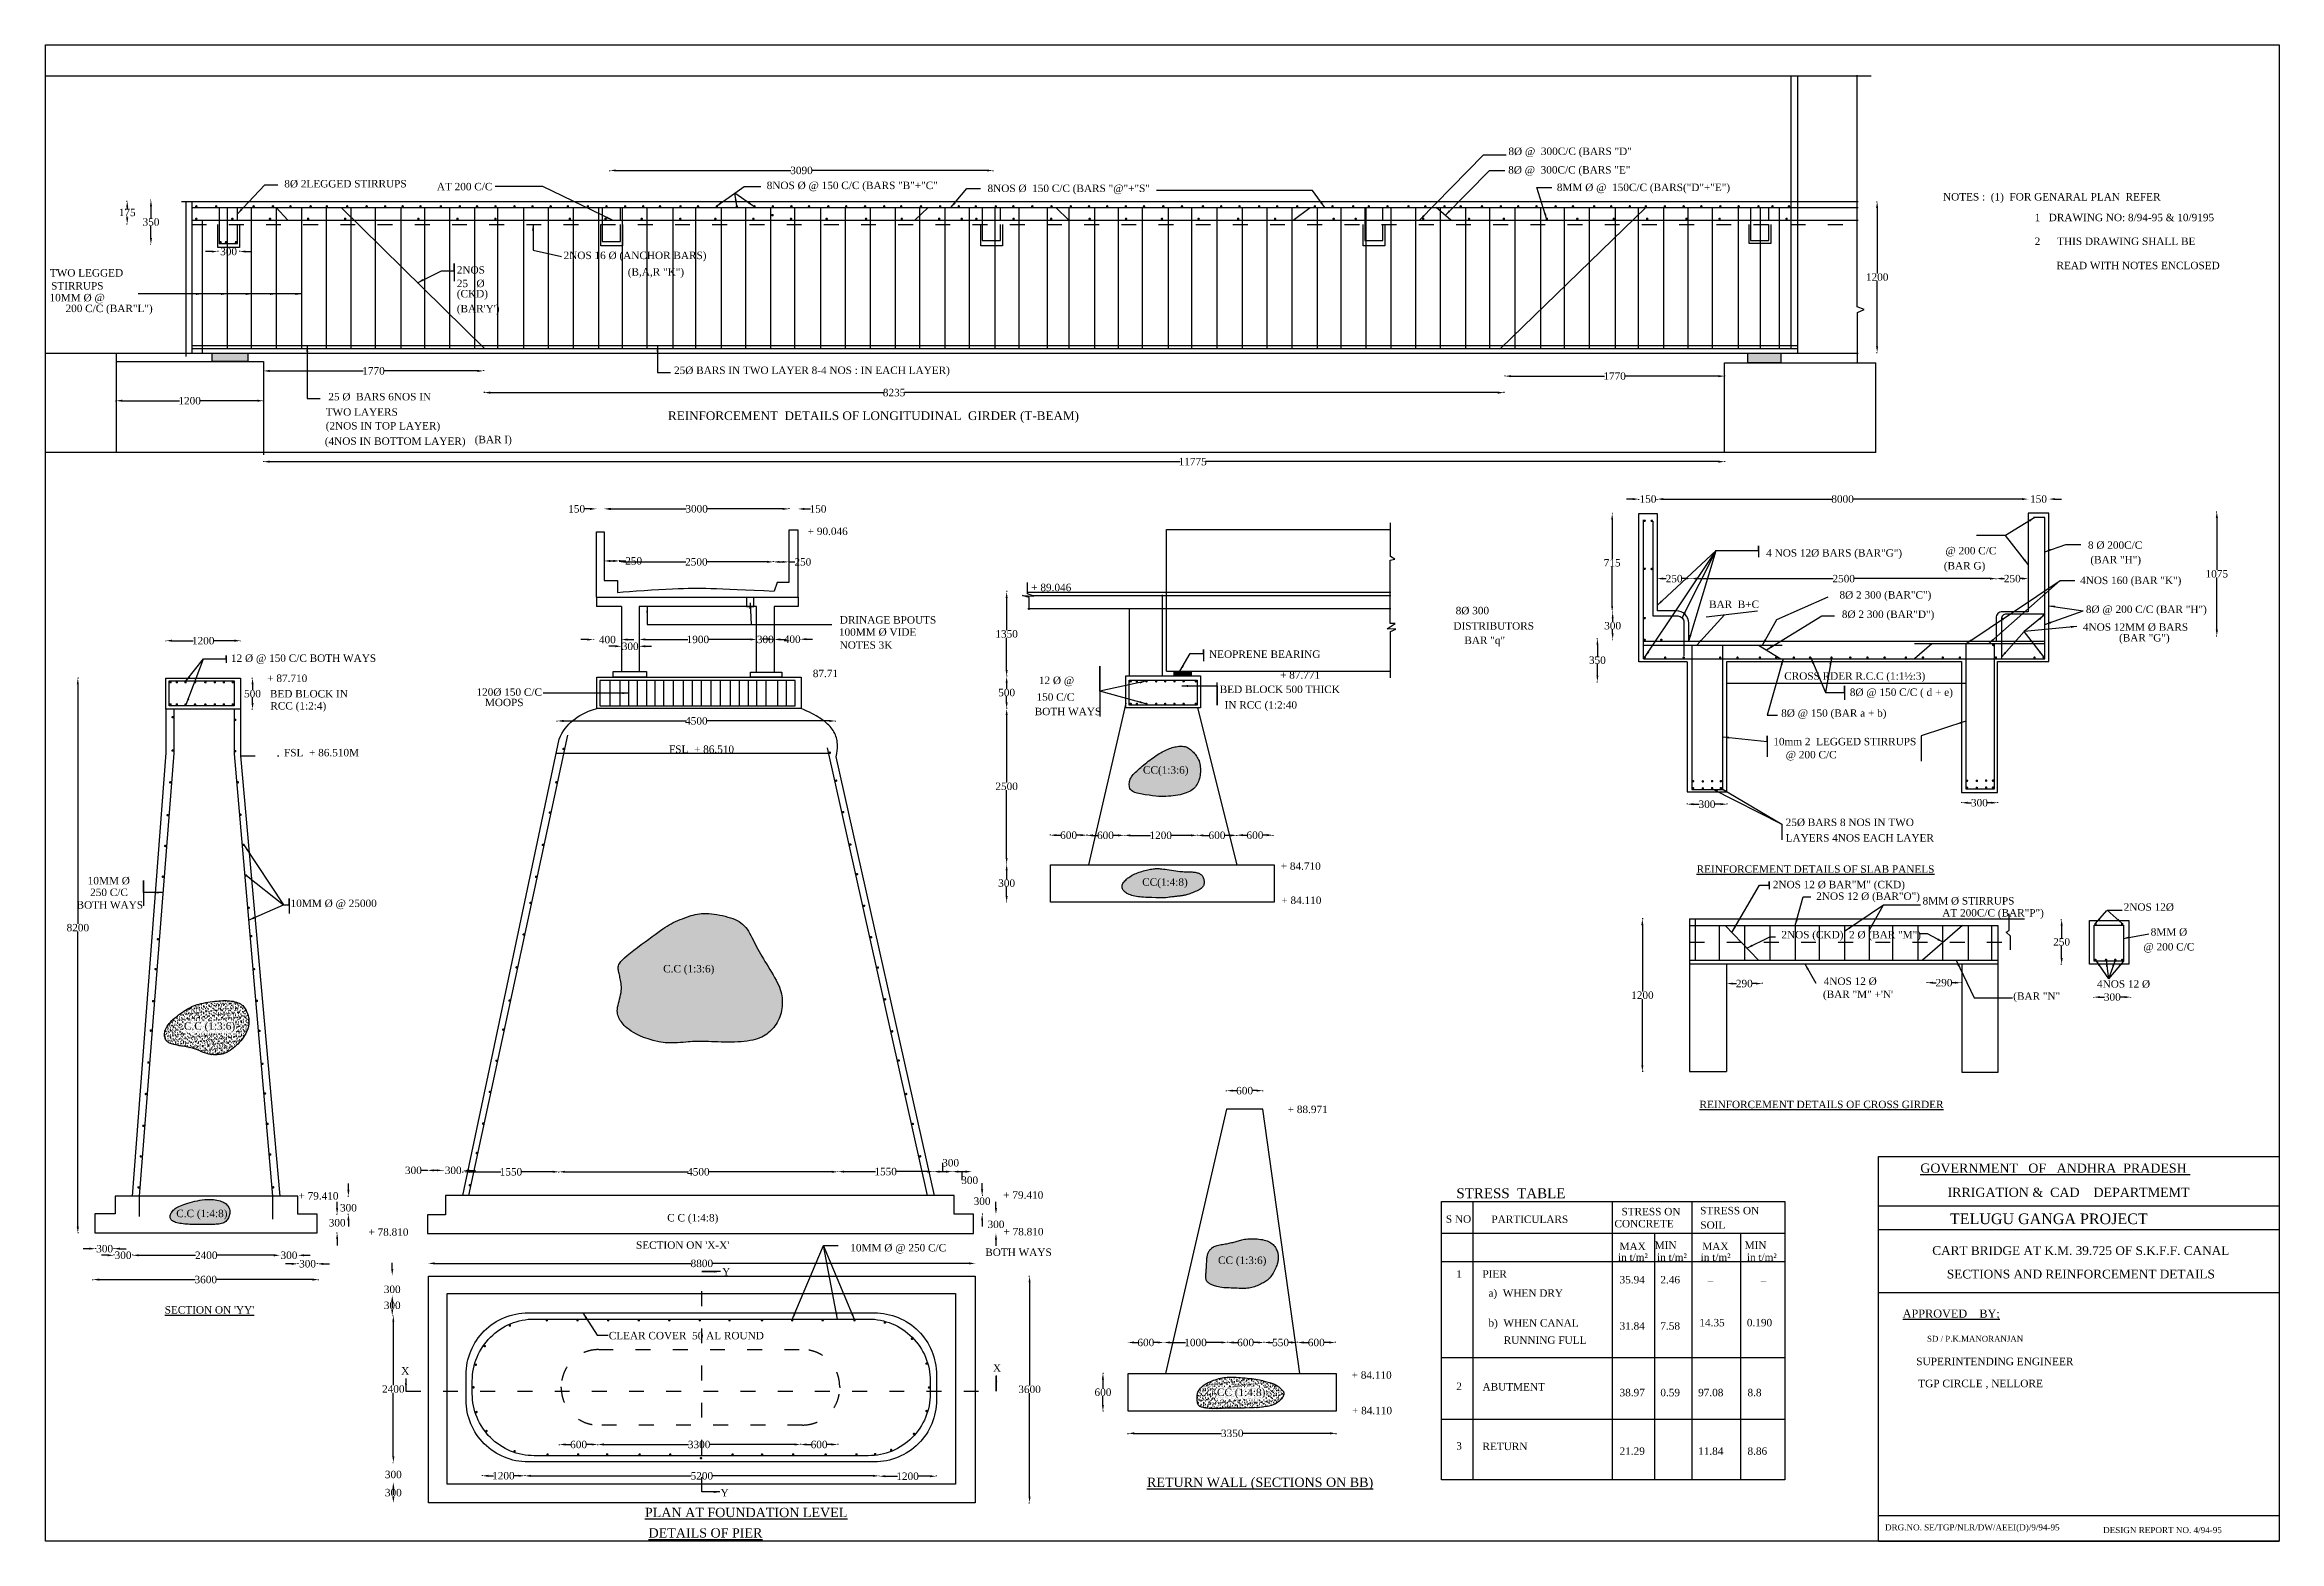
# Model space of a CAD drawing. Header units: millimetres. Extents: x 660 to 18688, y 100 to 12175.
import ezdxf

# ---------------------------------------------------------------- set-up
doc = ezdxf.new("R2010")
doc.units = ezdxf.units.MM
doc.header["$MEASUREMENT"] = 0
doc.linetypes.add('ACAD_ISO03W100', pattern=[30, 12, -18])
for name, color, linetype in [('DIM', 5, 'Continuous'), ('DO LINE', 3, 'Continuous'), ('DWG.LINE', 10, 'Continuous'), ('HATCH', 2, 'Continuous'), ('RAILING', 4, 'Continuous'), ('TEXT', 7, 'Continuous')]:
    doc.layers.add(name, color=color, linetype=linetype)
doc.layers.add('TITLE', color=7, linetype='Continuous', lineweight=30)
doc.styles.get("Standard").update_dxf_attribs({"font": 'TIMES.TTF', "height": 60})
doc.dimstyles.get("Standard").update_dxf_attribs({"dimtxt": 60, "dimasz": 50, "dimexe": 0.18, "dimexo": 0.0625, "dimgap": 0.09, "dimtad": 0, "dimtih": 1, "dimtoh": 1, "dimdec": 0, "dimzin": 0, "dimdsep": 46, "dimtxsty": 'Standard', "dimcen": 300, "dimclrd": 5, "dimclre": 5, "dimclrt": 4, "dimadec": 0, "dimazin": 0, "dimtfac": 1, "dimtdec": 0, "dimtofl": 0, "dimtmove": 0, "dimatfit": 3, "dimfxl": 5, "dimfxlon": 1, "dimtolj": 1, "dimtzin": 0, "dimarcsym": 0})

msp = doc.modelspace()

# ---------------------------------------------------------------- texts
at = {"layer": 'DIM', "ltscale": 0.2}
msp.add_text('TWO LEGGED', height=60, dxfattribs=at).set_placement((702, 10304.3))
at = {"layer": 'HATCH', "ltscale": 0.2}
msp.add_text('C.C (1:4:8)', height=60, dxfattribs=at).set_placement((1722, 2715.6))
at = {"layer": 'TEXT', "ltscale": 0.2}
for s, height, p in [('8%%C @  300C/C (BARS "E"', 60, (12467.3, 11134.9)), ('8%%C @  300C/C (BARS "D"', 60, (12468.9, 11284.8)), ('8%%C 2LEGGED STIRRUPS', 60, (2593.6, 11023.3)), ('AT 200 C/C', 60, (3824.4, 11000)), ('8NOS %%C @ 150 C/C (BARS "B"+"C"', 60, (6485.2, 11009.8)), ('8NOS %%C  150 C/C (BARS "@"+"S"', 60, (8266.8, 10986.1)), ('8MM %%C @  150C/C (BARS("D"+"E")', 60, (12859.6, 10993.8)), ('NOTES :  (1)  FOR GENARAL PLAN  REFER', 60, (15975.3, 10917.6)), ('1   DRAWING NO: 8/94-95 & 10/9195', 60, (16714.8, 10750.8)), ('2NOS 16 %%C (ANCHOR BARS)', 60, (4846.6, 10445)), ('2      THIS DRAWING SHALL BE', 60, (16714.8, 10558.8)), ('2NOS', 60, (3985.2, 10327.9)), ('25   %%C', 60, (3985.2, 10218.6)), ('(B,A,R "K")', 60, (5364.6, 10311.6)), ('READ WITH NOTES ENCLOSED', 60, (16890.8, 10363.6)), ('10MM %%C @', 60, (699.5, 10104.5)), ('STIRRUPS', 60, (712.1, 10199.3)), ('(CKD)', 60, (3985.2, 10136.3)), ('200 C/C (BAR"L")', 60, (828.5, 10017.3)), ("(BAR'Y')", 60, (3985.2, 10015.9)), ('25%%C BARS IN TWO LAYER 8-4 NOS : IN EACH LAYER)', 60, (5737.8, 9518.1)), ('TWO LAYERS', 60, (2927.6, 9181.2)), ('25 %%C  BARS 6NOS IN', 60, (2948.8, 9305.4)), ('REINFORCEMENT  DETAILS OF LONGITUDINAL  GIRDER (T-BEAM)', 70, (5689, 9146.4)), ('(2NOS IN TOP LAYER)', 60, (2927.6, 9070.2)), ('(BAR I)', 60, (4129.5, 8959.3)), ('(4NOS IN BOTTOM LAYER)', 60, (2920.3, 8946.5)), ('+ 90.046', 60, (6816.1, 8218.9)), ('@ 200 C/C', 60, (15994.7, 8062.9)), ('8 %%C 200C/C', 60, (17144.7, 8107.6)), ('4 NOS 12%%C BARS (BAR"G")', 60, (14548.9, 8044.6)), ('(BAR G)', 60, (15981.7, 7941.2)), ('(BAR "H")', 60, (17164.1, 7989.9)), ('+ 89.046', 60, (8619.5, 7765.7)), ('8%%C 2 300 (BAR"C")', 60, (15140, 7706.2)), ('4NOS 160 (BAR "K")', 60, (17081.4, 7823.1)), ('8%%C 300', 60, (12043.7, 7579.7)), ('BAR  B+C', 60, (14087.8, 7630.1)), ('8%%C 2 300 (BAR"D")', 60, (15159, 7549.9)), ('8%%C @ 200 C/C (BAR "H")', 60, (17127.7, 7589.9)), ('100MM %%C VIDE', 60, (7068.1, 7406.2)), ('DRINAGE BPOUTS', 60, (7075.1, 7504.3)), ('DISTRIBUTORS', 60, (12025.6, 7455.5)), ('BAR "q"', 60, (12113.6, 7339.4)), ('4NOS 12MM %%C BARS', 60, (17104, 7446.4)), ('(BAR "G")', 60, (17395.2, 7359.9)), ('12 %%C @ 150 C/C BOTH WAYS', 60, (2163.3, 7195.6)), ('NOTES 3K', 60, (7073.7, 7301.3)), ('NEOPRENE BEARING', 60, (10053.9, 7227.6)), ('+ 87.710', 60, (2456, 7033.5)), ('87.71', 60, (6857, 7072.2)), ('12 %%C @', 60, (8681.1, 7016.3)), ('+ 87.771', 60, (10627, 7059.8)), ('CROSS RDER R.C.C (1:1½:3)', 60, (14694.3, 7051.7)), ('BED BLOCK IN ', 60, (2477.4, 6908.5)), ('RCC (1:2:4)', 60, (2481, 6811.2)), ('120%%C 150 C/C', 60, (4143.7, 6921.6)), ('MOOPS', 60, (4211.4, 6838.2)), ('150 C/C', 60, (8662.1, 6882)), ('BED BLOCK 500 THICK', 60, (10140.1, 6944)), ('IN RCC (1:2:40', 60, (10179.6, 6818.5)), ('8%%C @ 150 C/C ( d + e)', 60, (15223.3, 6920.7)), ('BOTH WAYS', 60, (8647.5, 6765.2)), ('8%%C @ 150 (BAR a + b)', 60, (14669.7, 6752.5)), ('FSL  + 86.510M', 60, (2591.5, 6433.4)), ('FSL  + 86.510', 60, (5697.3, 6460.8)), ('10mm 2  LEGGED STIRRUPS', 60, (14606.4, 6522.4)), ('CC(1:3:6)', 60, (9520.9, 6293.6)), ('@ 200 C/C', 60, (14705.9, 6416.9)), ('LAYERS 4NOS EACH LAYER', 60, (14705.9, 5745.5)), ('25%%C BARS 8 NOS IN TWO', 60, (14705.9, 5870.9)), ('10MM %%C', 60, (1007.6, 5400.7)), ('CC(1:4:8)', 60, (9514.5, 5389)), ('+ 84.710', 60, (10632.1, 5517.8)), ('2NOS 12 %%C BAR"M" (CKD)', 60, (14602.2, 5369)), ('BOTH WAYS', 60, (917.9, 5204.6)), ('250 C/C', 60, (1027, 5306.3)), ('10MM %%C @ 25000', 60, (2644.4, 5217.6)), ('+ 84.110', 60, (10637.3, 5242.2)), ('2NOS 12 %%C (BAR"O") ', 60, (14952.4, 5275.1)), ('8MM %%C STIRRUPS', 60, (15810.5, 5237.9)), ('2NOS 12%%C', 60, (17432.9, 5187.2)), ('AT 200C/C (BAR"P")', 60, (15969.3, 5140.8)), ('8MM %%C', 60, (17650.6, 4986)), ('2NOS (CKD)  2 %%C (BAR "M")', 60, (14671.1, 4964.8)), ('@ 200 C/C', 60, (17591.9, 4867)), ('C.C (1:3:6)', 60, (5650.1, 4690.2)), ('(BAR "M" +\'N\'', 60, (15006.4, 4483.8)), ('4NOS 12 %%C ', 60, (15012.6, 4589)), ('(BAR "N"', 60, (16541.7, 4469.3)), ('4NOS 12 %%C', 60, (17217.8, 4567.3)), ('C.C (1:3:6)', 60, (1784.2, 4227.7)), ('+ 88.971', 60, (10688.4, 3555.1)), ('+ 79.410', 60, (2707.7, 2857.2)), ('+ 79.410', 60, (8393.8, 2864.3)), ('STRESS  TABLE', 80, (12049.2, 2868.5)), ('C C (1:4:8)', 60, (5682.5, 2680.9)), ('S NO', 60, (11964.7, 2670)), ('PARTICULARS', 60, (12332.2, 2668.5)), ('STRESS ON', 60, (13381, 2730.5)), ('STRESS ON', 60, (14015.9, 2738.6)), ('+ 78.810', 60, (3272.2, 2565.4)), ('+ 78.810', 60, (8395.5, 2568.5)), ('CONCRETE', 60, (13324.6, 2633.1)), ('SOIL', 60, (14017.3, 2622.1)), ("SECTION ON 'X-X'", 60, (5430.9, 2460.2)), ('10MM %%C @ 250 C/C', 60, (7159.7, 2438.9)), ('BOTH WAYS', 60, (8248.3, 2402.7)), ('CC (1:3:6)', 60, (10126.6, 2337.8)), ('in t/m²', 60, (13352.8, 2362.4)), ('MAX', 60, (13365.7, 2449.5)), ('MIN', 60, (13649.8, 2459.1)), ('in t/m²', 60, (13667.6, 2362.4)), ('in t/m²', 60, (14020.2, 2362.4)), ('MAX', 60, (14033.1, 2449.5)), ('MIN', 60, (14374.8, 2459.1)), ('in t/m²', 60, (14392.6, 2362.4)), ('Y', 60, (6126, 2245.6)), ('1', 60, (12048.7, 2227.3)), ('PIER ', 60, (12260, 2227.3)), ('35.94', 60, (13365.7, 2181.1)), ('2.46', 60, (13694.9, 2181.1)), ('_', 60, (14076, 2208.2)), ('_', 60, (14503.8, 2208.2)), ('a)  WHEN DRY', 60, (12308, 2073.2)), ('b)  WHEN CANAL', 60, (12308, 1831.9)), ('31.84', 60, (13365.7, 1807.6)), ('7.58', 60, (13694.9, 1807.6)), ('14.35', 60, (14009.8, 1834.7)), ('0.190', 60, (14392.8, 1834.7)), ('CLEAR COVER  50 AL ROUND', 60, (5211.2, 1729.9)), ('RUNNING FULL', 60, (12431.4, 1693.3)), ('X', 60, (3536.5, 1445.4)), ('X', 60, (8310.6, 1468.8)), ('+ 84.110', 60, (11204.2, 1411.3)), ('CC (1:4:8)', 60, (10118.1, 1272.3)), ('2', 60, (12048.7, 1320.8)), ('ABUTMENT', 60, (12260, 1316.8)), ('38.97', 60, (13365.7, 1270.6)), ('0.59', 60, (13694.9, 1270.6)), ('97.08', 60, (13999.6, 1270.6)), ('8.8', 60, (14398, 1270.6)), ('+ 84.110', 60, (11207.3, 1125.3)), ('3', 60, (12048.7, 840.1)), ('RETURN', 60, (12260, 836.1)), ('21.29', 60, (13365.7, 798)), ('11.84', 60, (13999.6, 798)), ('8.86', 60, (14398, 798)), ('Y', 60, (6113, 462)), ('%%UDETAILS OF PIER', 75, (5531.7, 130.5))]:
    msp.add_text(s, height=height, dxfattribs=at).set_placement(p)
at = {"layer": 'TITLE', "ltscale": 0.2}
for s, height, p in [('%%UREINFORCEMENT DETAILS OF SLAB PANELS', 60, (13987.1, 5493.7)), ('%%UREINFORCEMENT DETAILS OF CROSS GIRDER', 60, (14010.7, 3595)), ("%%USECTION ON 'YY'", 60, (1628.6, 1937.7)), ('%%URETURN WALL (SECTIONS ON BB)', 75, (9553.3, 539.4)), ('%%UPLAN AT FOUNDATION LEVEL', 75, (5503, 295.4))]:
    msp.add_text(s, height=height, dxfattribs=at).set_placement(p)
at = {"layer": 'TITLE', "lineweight": 30}
for s, height, p in [('%%UGOVERNMENT   OF   ANDHRA  PRADESH ', 74.446, (15792.1, 3073.8)), ('IRRIGATION &  CAD    DEPARTMEMT ', 74.446, (16011.8, 2878.6)), ('TELUGU GANGA PROJECT', 85.64, (16031.2, 2659.4)), ('CART BRIDGE AT K.M. 39.725 OF S.K.F.F. CANAL', 70.681, (15888.4, 2410.6)), ('SECTIONS AND REINFORCEMENT DETAILS', 70.681, (16006.5, 2221.1)), ('%%UAPPROVED    BY;', 65.249, (15649.8, 1904.7)), ('SD / P.K.MANORANJAN', 47.371, (15846.5, 1710.7)), ('SUPERINTENDING ENGINEER', 60.584, (15759.3, 1521.2)), ('TGP CIRCLE , NELLORE', 60.584, (15774.7, 1343.5)), ('DRG.NO. SE/TGP/NLR/DW/AEEI(D)/9/94-95', 48.597, (15507.1, 188.4)), ('DESIGN REPORT NO. 4/94-95', 48.597, (17266.6, 166.5))]:
    msp.add_text(s, height=height, dxfattribs=at).set_placement(p)

# ---------------------------------------------------------------- blocks, each defined once
blk = doc.blocks.new('*D2')
at = {"layer": 'Defpoints', "color": 0, "ltscale": 0.2}
for p in [(1313, 10913), (1326, 10913), (1313, 10729)]:
    blk.add_point(p, dxfattribs=at)
at = {"layer": 'DIM', "color": 5, "lineweight": -2, "ltscale": 0.2}
for p, q in [((1321, 10913), (1326, 10913)), ((1326, 10863), (1326, 10852)), ((1321, 10729), (1326, 10729)), ((1326, 10779), (1326, 10790))]:
    blk.add_line(p, q, dxfattribs=at)
at = {"layer": 'DIM', "color": 5, "ltscale": 0.2}
for points in [[(1318, 10863), (1335, 10863), (1326, 10913)], [(1318, 10779), (1335, 10779), (1326, 10729)]]:
    blk.add_solid(points, dxfattribs=at)
at = {"layer": 'DIM', "color": 4, "ltscale": 0.2, "insert": (1326, 10821), "char_height": 60, "attachment_point": 5}
blk.add_mtext('\\A1;175', dxfattribs=at)
blk = doc.blocks.new('*D3')
at = {"layer": 'Defpoints', "color": 0, "ltscale": 0.2}
for p in [(1451, 10922), (1518, 10922), (1451, 10565)]:
    blk.add_point(p, dxfattribs=at)
at = {"layer": 'DIM', "color": 5, "lineweight": -2, "ltscale": 0.2}
for p, q in [((1513, 10922), (1518, 10922)), ((1518, 10872), (1518, 10774)), ((1518, 10615), (1518, 10713)), ((1513, 10565), (1518, 10565))]:
    blk.add_line(p, q, dxfattribs=at)
at = {"layer": 'DIM', "color": 5, "ltscale": 0.2}
for points in [[(1509, 10872), (1526, 10872), (1518, 10922)], [(1509, 10615), (1526, 10615), (1518, 10565)]]:
    blk.add_solid(points, dxfattribs=at)
at = {"layer": 'DIM', "color": 4, "ltscale": 0.2, "insert": (1518, 10744), "char_height": 60, "attachment_point": 5}
blk.add_mtext('\\A1;350', dxfattribs=at)
blk = doc.blocks.new('*D4')
at = {"layer": 'Defpoints', "color": 0, "ltscale": 0.2}
for p in [(2057, 10539), (2231, 10539), (2231, 10506)]:
    blk.add_point(p, dxfattribs=at)
at = {"layer": 'DIM', "color": 5, "lineweight": -2, "ltscale": 0.2}
for p, q in [((2007, 10506), (1957, 10506)), ((2057, 10511), (2057, 10506)), ((2231, 10511), (2231, 10506)), ((2281, 10506), (2331, 10506))]:
    blk.add_line(p, q, dxfattribs=at)
at = {"layer": 'DIM', "color": 5, "ltscale": 0.2}
for points in [[(2007, 10514), (2007, 10498), (2057, 10506)], [(2281, 10514), (2281, 10498), (2231, 10506)]]:
    blk.add_solid(points, dxfattribs=at)
at = {"layer": 'DIM', "color": 4, "ltscale": 0.2, "insert": (2144, 10506), "char_height": 60, "attachment_point": 5}
blk.add_mtext('\\A1;300', dxfattribs=at)
blk = doc.blocks.new('*D5')
at = {"layer": 'Defpoints', "color": 0, "ltscale": 0.2}
for p in [(1236, 9287), (2425, 9302), (2425, 9287)]:
    blk.add_point(p, dxfattribs=at)
at = {"layer": 'DIM', "color": 5, "lineweight": -2, "ltscale": 0.2}
for p, q in [((1236, 9297), (1236, 9303)), ((1286, 9302), (1749, 9302)), ((2375, 9302), (1912, 9302)), ((2425, 9297), (2425, 9303))]:
    blk.add_line(p, q, dxfattribs=at)
at = {"layer": 'DIM', "color": 5, "ltscale": 0.2}
for points in [[(1286, 9311), (1286, 9294), (1236, 9302)], [(2375, 9311), (2375, 9294), (2425, 9302)]]:
    blk.add_solid(points, dxfattribs=at)
at = {"layer": 'DIM', "color": 4, "ltscale": 0.2, "insert": (1830, 9302), "char_height": 60, "attachment_point": 5}
blk.add_mtext('\\A1;1200', dxfattribs=at)
blk = doc.blocks.new('*D6')
at = {"layer": 'Defpoints', "color": 0, "ltscale": 0.2}
for p in [(2425, 9552), (4201, 9552), (4201, 9543)]:
    blk.add_point(p, dxfattribs=at)
at = {"layer": 'DIM', "color": 5, "lineweight": -2, "ltscale": 0.2}
for p, q in [((2425, 9548), (2425, 9543)), ((2475, 9543), (3231, 9543)), ((4151, 9543), (3395, 9543)), ((4201, 9548), (4201, 9543))]:
    blk.add_line(p, q, dxfattribs=at)
at = {"layer": 'DIM', "color": 5, "ltscale": 0.2}
for points in [[(2475, 9551), (2475, 9534), (2425, 9543)], [(4151, 9551), (4151, 9534), (4201, 9543)]]:
    blk.add_solid(points, dxfattribs=at)
at = {"layer": 'DIM', "color": 4, "ltscale": 0.2, "insert": (3313, 9543), "char_height": 60, "attachment_point": 5}
blk.add_mtext('\\A1;1770', dxfattribs=at)
blk = doc.blocks.new('*D7')
at = {"layer": 'Defpoints', "color": 0, "ltscale": 0.2}
for p in [(4205, 9376), (12433, 9376), (12433, 9368)]:
    blk.add_point(p, dxfattribs=at)
at = {"layer": 'DIM', "color": 5, "lineweight": -2, "ltscale": 0.2}
for p, q in [((4205, 9373), (4205, 9367)), ((4255, 9368), (7430, 9368)), ((12383, 9368), (7596, 9368)), ((12433, 9373), (12433, 9367))]:
    blk.add_line(p, q, dxfattribs=at)
at = {"layer": 'DIM', "color": 5, "ltscale": 0.2}
for points in [[(4255, 9376), (4255, 9359), (4205, 9368)], [(12383, 9376), (12383, 9359), (12433, 9368)]]:
    blk.add_solid(points, dxfattribs=at)
at = {"layer": 'DIM', "color": 4, "ltscale": 0.2, "insert": (7513, 9368), "char_height": 60, "attachment_point": 5}
blk.add_mtext('\\A1;8235', dxfattribs=at)
blk = doc.blocks.new('*D8')
at = {"layer": 'Defpoints', "color": 0, "ltscale": 0.2}
for p in [(5219, 11153), (8312, 11160), (8312, 11153)]:
    blk.add_point(p, dxfattribs=at)
at = {"layer": 'DIM', "color": 5, "lineweight": -2, "ltscale": 0.2}
for p, q in [((5219, 11155), (5219, 11160)), ((5269, 11160), (6680, 11160)), ((8262, 11160), (6851, 11160)), ((8312, 11155), (8312, 11160))]:
    blk.add_line(p, q, dxfattribs=at)
at = {"layer": 'DIM', "color": 5, "ltscale": 0.2}
for points in [[(5269, 11168), (5269, 11152), (5219, 11160)], [(8262, 11168), (8262, 11152), (8312, 11160)]]:
    blk.add_solid(points, dxfattribs=at)
at = {"layer": 'DIM', "color": 4, "ltscale": 0.2, "insert": (6766, 11160), "char_height": 60, "attachment_point": 5}
blk.add_mtext('\\A1;3090', dxfattribs=at)
blk = doc.blocks.new('*D9')
at = {"layer": 'Defpoints', "color": 0, "ltscale": 0.2}
for p in [(15421, 10908), (15444, 10908), (15421, 9691)]:
    blk.add_point(p, dxfattribs=at)
at = {"layer": 'DIM', "color": 5, "lineweight": -2, "ltscale": 0.2}
for p, q in [((15439, 10908), (15444, 10908)), ((15444, 10858), (15444, 10330)), ((15444, 9741), (15444, 10269)), ((15439, 9691), (15444, 9691))]:
    blk.add_line(p, q, dxfattribs=at)
at = {"layer": 'DIM', "color": 5, "ltscale": 0.2}
for points in [[(15435, 10858), (15452, 10858), (15444, 10908)], [(15435, 9741), (15452, 9741), (15444, 9691)]]:
    blk.add_solid(points, dxfattribs=at)
at = {"layer": 'DIM', "color": 4, "ltscale": 0.2, "insert": (15444, 10300), "char_height": 60, "attachment_point": 5}
blk.add_mtext('\\A1;1200', dxfattribs=at)
blk = doc.blocks.new('*D10')
at = {"layer": 'Defpoints', "color": 0, "ltscale": 0.2}
for p in [(12440, 9512), (12440, 9501), (14213, 9512)]:
    blk.add_point(p, dxfattribs=at)
at = {"layer": 'DIM', "color": 5, "lineweight": -2, "ltscale": 0.2}
for p, q in [((12440, 9506), (12440, 9501)), ((12490, 9501), (13244, 9501)), ((14163, 9501), (13408, 9501)), ((14213, 9506), (14213, 9501))]:
    blk.add_line(p, q, dxfattribs=at)
at = {"layer": 'DIM', "color": 5, "ltscale": 0.2}
for points in [[(12490, 9509), (12490, 9492), (12440, 9501)], [(14163, 9509), (14163, 9492), (14213, 9501)]]:
    blk.add_solid(points, dxfattribs=at)
at = {"layer": 'DIM', "color": 4, "ltscale": 0.2, "insert": (13326, 9501), "char_height": 60, "attachment_point": 5}
blk.add_mtext('\\A1;1770', dxfattribs=at)
blk = doc.blocks.new('*D11')
at = {"layer": 'Defpoints', "color": 0, "ltscale": 0.2}
for p in [(2425, 8885), (14213, 8885), (14213, 8811)]:
    blk.add_point(p, dxfattribs=at)
at = {"layer": 'DIM', "color": 5, "lineweight": -2, "ltscale": 0.2}
for p, q in [((2425, 8816), (2425, 8810)), ((2475, 8811), (9820, 8811)), ((14163, 8811), (10025, 8811)), ((14213, 8816), (14213, 8810))]:
    blk.add_line(p, q, dxfattribs=at)
at = {"layer": 'DIM', "color": 5, "ltscale": 0.2}
for points in [[(2475, 8819), (2475, 8802), (2425, 8811)], [(14163, 8819), (14163, 8802), (14213, 8811)]]:
    blk.add_solid(points, dxfattribs=at)
at = {"layer": 'DIM', "color": 4, "ltscale": 0.2, "insert": (9922, 8811), "char_height": 60, "attachment_point": 5}
blk.add_mtext('\\A1;11775', dxfattribs=at)
blk = doc.blocks.new('*D12')
at = {"layer": 'Defpoints', "color": 0, "ltscale": 0.2}
for p in [(1638, 7363), (2241, 7366), (2241, 7363)]:
    blk.add_point(p, dxfattribs=at)
at = {"layer": 'DIM', "color": 5, "lineweight": -2, "ltscale": 0.2}
for p, q in [((1638, 7363), (1638, 7366)), ((1688, 7366), (1858, 7366)), ((2191, 7366), (2021, 7366)), ((2241, 7363), (2241, 7366))]:
    blk.add_line(p, q, dxfattribs=at)
at = {"layer": 'DIM', "color": 5, "ltscale": 0.2}
for points in [[(1688, 7375), (1688, 7358), (1638, 7366)], [(2191, 7375), (2191, 7358), (2241, 7366)]]:
    blk.add_solid(points, dxfattribs=at)
at = {"layer": 'DIM', "color": 4, "ltscale": 0.2, "insert": (1939, 7366), "char_height": 60, "attachment_point": 5}
blk.add_mtext('\\A1;1200', dxfattribs=at)
blk = doc.blocks.new('*D13')
at = {"layer": 'Defpoints', "color": 0, "ltscale": 0.2}
for p in [(2240, 7064), (2240, 6814), (2337, 6814)]:
    blk.add_point(p, dxfattribs=at)
at = {"layer": 'DIM', "color": 5, "lineweight": -2, "ltscale": 0.2}
for p, q in [((2332, 7064), (2338, 7064)), ((2337, 7014), (2337, 6970)), ((2337, 6864), (2337, 6908)), ((2332, 6814), (2338, 6814))]:
    blk.add_line(p, q, dxfattribs=at)
at = {"layer": 'DIM', "color": 5, "ltscale": 0.2}
for points in [[(2329, 7014), (2346, 7014), (2337, 7064)], [(2329, 6864), (2346, 6864), (2337, 6814)]]:
    blk.add_solid(points, dxfattribs=at)
at = {"layer": 'DIM', "color": 4, "ltscale": 0.2, "insert": (2337, 6939), "char_height": 60, "attachment_point": 5}
blk.add_mtext('\\A1;500', dxfattribs=at)
blk = doc.blocks.new('*D14')
at = {"layer": 'Defpoints', "color": 0, "ltscale": 0.2}
for p in [(2702, 2886), (3111, 2886), (2702, 2739)]:
    blk.add_point(p, dxfattribs=at)
at = {"layer": 'DIM', "color": 5, "lineweight": -2, "ltscale": 0.2}
for p, q in [((3106, 2886), (3111, 2886)), ((3111, 2936), (3111, 2986)), ((3106, 2739), (3111, 2739)), ((3111, 2689), (3111, 2639))]:
    blk.add_line(p, q, dxfattribs=at)
at = {"layer": 'DIM', "color": 5, "ltscale": 0.2}
for points in [[(3102, 2936), (3119, 2936), (3111, 2886)], [(3102, 2689), (3119, 2689), (3111, 2739)]]:
    blk.add_solid(points, dxfattribs=at)
at = {"layer": 'DIM', "color": 4, "ltscale": 0.2, "insert": (3111, 2791), "char_height": 60, "attachment_point": 5}
blk.add_mtext('\\A1;300', dxfattribs=at)
blk = doc.blocks.new('*D15')
at = {"layer": 'Defpoints', "color": 0, "ltscale": 0.2}
for p in [(2859, 2739), (2859, 2588), (3020, 2588)]:
    blk.add_point(p, dxfattribs=at)
at = {"layer": 'DIM', "color": 5, "lineweight": -2, "ltscale": 0.2}
for p, q in [((3015, 2739), (3020, 2739)), ((3020, 2789), (3020, 2839)), ((3015, 2588), (3020, 2588)), ((3020, 2538), (3020, 2488))]:
    blk.add_line(p, q, dxfattribs=at)
at = {"layer": 'DIM', "color": 5, "ltscale": 0.2}
for points in [[(3011, 2789), (3028, 2789), (3020, 2739)], [(3011, 2538), (3028, 2538), (3020, 2588)]]:
    blk.add_solid(points, dxfattribs=at)
at = {"layer": 'DIM', "color": 4, "ltscale": 0.2, "insert": (3020, 2670), "char_height": 60, "attachment_point": 5}
blk.add_mtext('\\A1;300', dxfattribs=at)
blk = doc.blocks.new('*D16')
at = {"layer": 'Defpoints', "color": 0, "ltscale": 0.2}
for p in [(1070, 2469), (1218, 2469), (1218, 2461)]:
    blk.add_point(p, dxfattribs=at)
at = {"layer": 'DIM', "color": 5, "lineweight": -2, "ltscale": 0.2}
for p, q in [((1020, 2461), (970, 2461)), ((1070, 2466), (1070, 2461)), ((1218, 2466), (1218, 2461)), ((1268, 2461), (1318, 2461))]:
    blk.add_line(p, q, dxfattribs=at)
at = {"layer": 'DIM', "color": 5, "ltscale": 0.2}
for points in [[(1020, 2470), (1020, 2453), (1070, 2461)], [(1268, 2470), (1268, 2453), (1218, 2461)]]:
    blk.add_solid(points, dxfattribs=at)
at = {"layer": 'DIM', "color": 4, "ltscale": 0.2, "insert": (1144, 2461), "char_height": 60, "attachment_point": 5}
blk.add_mtext('\\A1;300', dxfattribs=at)
blk = doc.blocks.new('*D17')
at = {"layer": 'Defpoints', "color": 0, "ltscale": 0.2}
for p in [(1218, 2519), (1369, 2519), (1369, 2408)]:
    blk.add_point(p, dxfattribs=at)
at = {"layer": 'DIM', "color": 5, "lineweight": -2, "ltscale": 0.2}
for p, q in [((1168, 2408), (1118, 2408)), ((1218, 2413), (1218, 2408)), ((1369, 2413), (1369, 2408)), ((1419, 2408), (1469, 2408))]:
    blk.add_line(p, q, dxfattribs=at)
at = {"layer": 'DIM', "color": 5, "ltscale": 0.2}
for points in [[(1168, 2416), (1168, 2399), (1218, 2408)], [(1419, 2416), (1419, 2399), (1369, 2408)]]:
    blk.add_solid(points, dxfattribs=at)
at = {"layer": 'DIM', "color": 4, "ltscale": 0.2, "insert": (1293, 2408), "char_height": 60, "attachment_point": 5}
blk.add_mtext('\\A1;300', dxfattribs=at)
blk = doc.blocks.new('*D18')
at = {"layer": 'Defpoints', "color": 0, "ltscale": 0.2}
for p in [(1369, 2408), (2559, 2408), (2559, 2408)]:
    blk.add_point(p, dxfattribs=at)
at = {"layer": 'DIM', "color": 5, "lineweight": -2, "ltscale": 0.2}
for p, q in [((1369, 2408), (1369, 2408)), ((1419, 2408), (1878, 2408)), ((2509, 2408), (2050, 2408)), ((2559, 2408), (2559, 2408))]:
    blk.add_line(p, q, dxfattribs=at)
at = {"layer": 'DIM', "color": 5, "ltscale": 0.2}
for points in [[(1419, 2416), (1419, 2399), (1369, 2408)], [(2509, 2416), (2509, 2399), (2559, 2408)]]:
    blk.add_solid(points, dxfattribs=at)
at = {"layer": 'DIM', "color": 4, "ltscale": 0.2, "insert": (1964, 2408), "char_height": 60, "attachment_point": 5}
blk.add_mtext('\\A1;2400', dxfattribs=at)
blk = doc.blocks.new('*D19')
at = {"layer": 'Defpoints', "color": 0, "ltscale": 0.2}
for p in [(2559, 2408), (2703, 2408), (2703, 2408)]:
    blk.add_point(p, dxfattribs=at)
at = {"layer": 'DIM', "color": 5, "lineweight": -2, "ltscale": 0.2}
for p, q in [((2509, 2408), (2459, 2408)), ((2559, 2408), (2559, 2408)), ((2703, 2408), (2703, 2408)), ((2753, 2408), (2803, 2408))]:
    blk.add_line(p, q, dxfattribs=at)
at = {"layer": 'DIM', "color": 5, "ltscale": 0.2}
for points in [[(2509, 2416), (2509, 2399), (2559, 2408)], [(2753, 2416), (2753, 2399), (2703, 2408)]]:
    blk.add_solid(points, dxfattribs=at)
at = {"layer": 'DIM', "color": 4, "ltscale": 0.2, "insert": (2631, 2408), "char_height": 60, "attachment_point": 5}
blk.add_mtext('\\A1;300', dxfattribs=at)
blk = doc.blocks.new('*D20')
at = {"layer": 'Defpoints', "color": 0, "ltscale": 0.2}
for p in [(2703, 2408), (2859, 2408), (2859, 2339)]:
    blk.add_point(p, dxfattribs=at)
at = {"layer": 'DIM', "color": 5, "lineweight": -2, "ltscale": 0.2}
for p, q in [((2703, 2344), (2703, 2339)), ((2859, 2344), (2859, 2339)), ((2653, 2339), (2603, 2339)), ((2909, 2339), (2959, 2339))]:
    blk.add_line(p, q, dxfattribs=at)
at = {"layer": 'DIM', "color": 5, "ltscale": 0.2}
for points in [[(2653, 2347), (2653, 2330), (2703, 2339)], [(2909, 2347), (2909, 2330), (2859, 2339)]]:
    blk.add_solid(points, dxfattribs=at)
at = {"layer": 'DIM', "color": 4, "ltscale": 0.2, "insert": (2781, 2339), "char_height": 60, "attachment_point": 5}
blk.add_mtext('\\A1;300', dxfattribs=at)
blk = doc.blocks.new('*D21')
at = {"layer": 'Defpoints', "color": 0, "ltscale": 0.2}
for p in [(1050, 2199), (2870, 2212), (2870, 2199)]:
    blk.add_point(p, dxfattribs=at)
at = {"layer": 'DIM', "color": 5, "lineweight": -2, "ltscale": 0.2}
for p, q in [((1050, 2207), (1050, 2212)), ((1100, 2212), (1874, 2212)), ((2820, 2212), (2045, 2212)), ((2870, 2207), (2870, 2212))]:
    blk.add_line(p, q, dxfattribs=at)
at = {"layer": 'DIM', "color": 5, "ltscale": 0.2}
for points in [[(1100, 2220), (1100, 2203), (1050, 2212)], [(2820, 2220), (2820, 2203), (2870, 2212)]]:
    blk.add_solid(points, dxfattribs=at)
at = {"layer": 'DIM', "color": 4, "ltscale": 0.2, "insert": (1960, 2212), "char_height": 60, "attachment_point": 5}
blk.add_mtext('\\A1;3600', dxfattribs=at)
blk = doc.blocks.new('*D22')
at = {"layer": 'Defpoints', "color": 0, "ltscale": 0.2}
for p in [(940, 7064), (928, 2588), (940, 2588)]:
    blk.add_point(p, dxfattribs=at)
at = {"layer": 'DIM', "color": 5, "lineweight": -2, "ltscale": 0.2}
for p, q in [((933, 7064), (927, 7064)), ((928, 7014), (928, 5081)), ((928, 2638), (928, 5020)), ((933, 2588), (927, 2588))]:
    blk.add_line(p, q, dxfattribs=at)
at = {"layer": 'DIM', "color": 5, "ltscale": 0.2}
for points in [[(919, 7014), (936, 7014), (928, 7064)], [(919, 2638), (936, 2638), (928, 2588)]]:
    blk.add_solid(points, dxfattribs=at)
at = {"layer": 'DIM', "color": 4, "ltscale": 0.2, "insert": (928, 5051), "char_height": 60, "attachment_point": 5}
blk.add_mtext('\\A1;8200', dxfattribs=at)
blk = doc.blocks.new('*D23')
at = {"layer": 'Defpoints', "color": 0, "ltscale": 0.2}
for p in [(5111, 8431), (5173, 8431), (5173, 8430)]:
    blk.add_point(p, dxfattribs=at)
at = {"layer": 'DIM', "color": 5, "lineweight": -2, "ltscale": 0.2}
for p, q in [((5061, 8430), (5011, 8430)), ((5111, 8431), (5111, 8430)), ((5173, 8431), (5173, 8430)), ((5223, 8430), (5273, 8430))]:
    blk.add_line(p, q, dxfattribs=at)
at = {"layer": 'DIM', "color": 5, "ltscale": 0.2}
for points in [[(5061, 8438), (5061, 8421), (5111, 8430)], [(5223, 8438), (5223, 8421), (5173, 8430)]]:
    blk.add_solid(points, dxfattribs=at)
at = {"layer": 'DIM', "color": 4, "ltscale": 0.2, "insert": (4952, 8430), "char_height": 60, "attachment_point": 5}
blk.add_mtext('\\A1;150', dxfattribs=at)
blk = doc.blocks.new('*D24')
at = {"layer": 'Defpoints', "color": 0, "ltscale": 0.2}
for p in [(5178, 8431), (6663, 8460), (6663, 8430)]:
    blk.add_point(p, dxfattribs=at)
at = {"layer": 'DIM', "color": 5, "lineweight": -2, "ltscale": 0.2}
for p, q in [((5178, 8431), (5178, 8429)), ((5228, 8430), (5835, 8430)), ((6613, 8430), (6006, 8430)), ((6663, 8435), (6663, 8429))]:
    blk.add_line(p, q, dxfattribs=at)
at = {"layer": 'DIM', "color": 5, "ltscale": 0.2}
for points in [[(5228, 8438), (5228, 8421), (5178, 8430)], [(6613, 8438), (6613, 8421), (6663, 8430)]]:
    blk.add_solid(points, dxfattribs=at)
at = {"layer": 'DIM', "color": 4, "ltscale": 0.2, "insert": (5920, 8430), "char_height": 60, "attachment_point": 5}
blk.add_mtext('\\A1;3000', dxfattribs=at)
blk = doc.blocks.new('*D25')
at = {"layer": 'Defpoints', "color": 0, "ltscale": 0.2}
for p in [(6663, 8429), (6739, 8429), (6739, 8429)]:
    blk.add_point(p, dxfattribs=at)
at = {"layer": 'DIM', "color": 5, "lineweight": -2, "ltscale": 0.2}
for p, q in [((6613, 8429), (6563, 8429)), ((6663, 8429), (6663, 8430)), ((6739, 8429), (6739, 8430)), ((6789, 8429), (6839, 8429))]:
    blk.add_line(p, q, dxfattribs=at)
at = {"layer": 'DIM', "color": 5, "ltscale": 0.2}
for points in [[(6613, 8438), (6613, 8421), (6663, 8429)], [(6789, 8438), (6789, 8421), (6739, 8429)]]:
    blk.add_solid(points, dxfattribs=at)
at = {"layer": 'DIM', "color": 4, "ltscale": 0.2, "insert": (6899, 8429), "char_height": 60, "attachment_point": 5}
blk.add_mtext('\\A1;150', dxfattribs=at)
blk = doc.blocks.new('*D26')
at = {"layer": 'Defpoints', "color": 0, "ltscale": 0.2}
for p in [(5173, 8048), (5298, 8048), (5298, 8010)]:
    blk.add_point(p, dxfattribs=at)
at = {"layer": 'DIM', "color": 5, "lineweight": -2, "ltscale": 0.2}
for p, q in [((5173, 8015), (5173, 8010)), ((5223, 8010), (5248, 8010)), ((5298, 8015), (5298, 8010)), ((5298, 8010), (5348, 8010))]:
    blk.add_line(p, q, dxfattribs=at)
at = {"layer": 'DIM', "color": 5, "ltscale": 0.2}
for points in [[(5223, 8018), (5223, 8001), (5173, 8010)], [(5248, 8018), (5248, 8001), (5298, 8010)]]:
    blk.add_solid(points, dxfattribs=at)
at = {"layer": 'DIM', "color": 4, "ltscale": 0.2, "insert": (5412, 8010), "char_height": 60, "attachment_point": 5}
blk.add_mtext('\\A1;250', dxfattribs=at)
blk = doc.blocks.new('*D27')
at = {"layer": 'Defpoints', "color": 0, "ltscale": 0.2}
for p in [(5298, 8010), (6538, 8010), (6538, 8002)]:
    blk.add_point(p, dxfattribs=at)
at = {"layer": 'DIM', "color": 5, "lineweight": -2, "ltscale": 0.2}
for p, q in [((5298, 8007), (5298, 8002)), ((5348, 8002), (5832, 8002)), ((6488, 8002), (6004, 8002)), ((6538, 8007), (6538, 8002))]:
    blk.add_line(p, q, dxfattribs=at)
at = {"layer": 'DIM', "color": 5, "ltscale": 0.2}
for points in [[(5348, 8011), (5348, 7994), (5298, 8002)], [(6488, 8011), (6488, 7994), (6538, 8002)]]:
    blk.add_solid(points, dxfattribs=at)
at = {"layer": 'DIM', "color": 4, "ltscale": 0.2, "insert": (5918, 8002), "char_height": 60, "attachment_point": 5}
blk.add_mtext('\\A1;2500', dxfattribs=at)
blk = doc.blocks.new('*D28')
at = {"layer": 'Defpoints', "color": 0, "ltscale": 0.2}
for p in [(6538, 8002), (6663, 8002), (6663, 8002)]:
    blk.add_point(p, dxfattribs=at)
at = {"layer": 'DIM', "color": 5, "lineweight": -2, "ltscale": 0.2}
for p, q in [((6538, 8002), (6538, 8002)), ((6588, 8002), (6613, 8002)), ((6663, 8002), (6663, 8002)), ((6663, 8002), (6713, 8002))]:
    blk.add_line(p, q, dxfattribs=at)
at = {"layer": 'DIM', "color": 5, "ltscale": 0.2}
for points in [[(6588, 8010), (6588, 7994), (6538, 8002)], [(6613, 8010), (6613, 7994), (6663, 8002)]]:
    blk.add_solid(points, dxfattribs=at)
at = {"layer": 'DIM', "color": 4, "ltscale": 0.2, "insert": (6777, 8002), "char_height": 60, "attachment_point": 5}
blk.add_mtext('\\A1;250', dxfattribs=at)
blk = doc.blocks.new('*D29')
at = {"layer": 'Defpoints', "color": 0, "ltscale": 0.2}
for p in [(5087, 7379), (5087, 7375), (5313, 7379)]:
    blk.add_point(p, dxfattribs=at)
at = {"layer": 'DIM', "color": 5, "lineweight": -2, "ltscale": 0.2}
for p, q in [((5037, 7375), (4987, 7375)), ((5087, 7379), (5087, 7375)), ((5313, 7379), (5313, 7375)), ((5363, 7375), (5413, 7375))]:
    blk.add_line(p, q, dxfattribs=at)
at = {"layer": 'DIM', "color": 5, "ltscale": 0.2}
for points in [[(5037, 7384), (5037, 7367), (5087, 7375)], [(5363, 7384), (5363, 7367), (5313, 7375)]]:
    blk.add_solid(points, dxfattribs=at)
at = {"layer": 'DIM', "color": 4, "ltscale": 0.2, "insert": (5200, 7375), "char_height": 60, "attachment_point": 5}
blk.add_mtext('\\A1;400', dxfattribs=at)
blk = doc.blocks.new('*D30')
at = {"layer": 'Defpoints', "color": 0, "ltscale": 0.2}
for p in [(5313, 7375), (5456, 7375), (5456, 7321)]:
    blk.add_point(p, dxfattribs=at)
at = {"layer": 'DIM', "color": 5, "lineweight": -2, "ltscale": 0.2}
for p, q in [((5263, 7321), (5213, 7321)), ((5313, 7326), (5313, 7321)), ((5456, 7326), (5456, 7321)), ((5506, 7321), (5556, 7321))]:
    blk.add_line(p, q, dxfattribs=at)
at = {"layer": 'DIM', "color": 5, "ltscale": 0.2}
for points in [[(5263, 7330), (5263, 7313), (5313, 7321)], [(5506, 7330), (5506, 7313), (5456, 7321)]]:
    blk.add_solid(points, dxfattribs=at)
at = {"layer": 'DIM', "color": 4, "ltscale": 0.2, "insert": (5384, 7321), "char_height": 60, "attachment_point": 5}
blk.add_mtext('\\A1;300', dxfattribs=at)
blk = doc.blocks.new('*D31')
at = {"layer": 'Defpoints', "color": 0, "ltscale": 0.2}
for p in [(5456, 7379), (6404, 7376), (6404, 7376)]:
    blk.add_point(p, dxfattribs=at)
at = {"layer": 'DIM', "color": 5, "lineweight": -2, "ltscale": 0.2}
for p, q in [((5456, 7379), (5456, 7376)), ((5506, 7376), (5848, 7376)), ((6354, 7376), (6012, 7376)), ((6404, 7376), (6404, 7377))]:
    blk.add_line(p, q, dxfattribs=at)
at = {"layer": 'DIM', "color": 5, "ltscale": 0.2}
for points in [[(5506, 7385), (5506, 7368), (5456, 7376)], [(6354, 7385), (6354, 7368), (6404, 7376)]]:
    blk.add_solid(points, dxfattribs=at)
at = {"layer": 'DIM', "color": 4, "ltscale": 0.2, "insert": (5930, 7376), "char_height": 60, "attachment_point": 5}
blk.add_mtext('\\A1;1900', dxfattribs=at)
blk = doc.blocks.new('*D32')
at = {"layer": 'Defpoints', "color": 0, "ltscale": 0.2}
for p in [(6404, 7376), (6545, 7376), (6545, 7376)]:
    blk.add_point(p, dxfattribs=at)
at = {"layer": 'DIM', "color": 5, "lineweight": -2, "ltscale": 0.2}
for p, q in [((6354, 7376), (6304, 7376)), ((6404, 7376), (6404, 7377)), ((6545, 7376), (6545, 7377)), ((6595, 7376), (6645, 7376))]:
    blk.add_line(p, q, dxfattribs=at)
at = {"layer": 'DIM', "color": 5, "ltscale": 0.2}
for points in [[(6354, 7385), (6354, 7368), (6404, 7376)], [(6595, 7385), (6595, 7368), (6545, 7376)]]:
    blk.add_solid(points, dxfattribs=at)
at = {"layer": 'DIM', "color": 4, "ltscale": 0.2, "insert": (6474, 7376), "char_height": 60, "attachment_point": 5}
blk.add_mtext('\\A1;300', dxfattribs=at)
blk = doc.blocks.new('*D33')
at = {"layer": 'Defpoints', "color": 0, "ltscale": 0.2}
for p in [(6545, 7377), (6755, 7378), (6755, 7377)]:
    blk.add_point(p, dxfattribs=at)
at = {"layer": 'DIM', "color": 5, "lineweight": -2, "ltscale": 0.2}
for p, q in [((6495, 7378), (6445, 7378)), ((6545, 7377), (6545, 7379)), ((6755, 7377), (6755, 7379)), ((6805, 7378), (6855, 7378))]:
    blk.add_line(p, q, dxfattribs=at)
at = {"layer": 'DIM', "color": 5, "ltscale": 0.2}
for points in [[(6495, 7387), (6495, 7370), (6545, 7378)], [(6805, 7387), (6805, 7370), (6755, 7378)]]:
    blk.add_solid(points, dxfattribs=at)
at = {"layer": 'DIM', "color": 4, "ltscale": 0.2, "insert": (6691, 7378), "char_height": 60, "attachment_point": 5}
blk.add_mtext('\\A1;400', dxfattribs=at)
blk = doc.blocks.new('*D34')
at = {"layer": 'Defpoints', "color": 0, "ltscale": 0.2}
for p in [(4796, 6712), (7040, 6719), (7040, 6712)]:
    blk.add_point(p, dxfattribs=at)
at = {"layer": 'DIM', "color": 5, "lineweight": -2, "ltscale": 0.2}
for p, q in [((4796, 6714), (4796, 6719)), ((4846, 6719), (5832, 6719)), ((6990, 6719), (6005, 6719)), ((7040, 6714), (7040, 6719))]:
    blk.add_line(p, q, dxfattribs=at)
at = {"layer": 'DIM', "color": 5, "ltscale": 0.2}
for points in [[(4846, 6727), (4846, 6710), (4796, 6719)], [(6990, 6727), (6990, 6710), (7040, 6719)]]:
    blk.add_solid(points, dxfattribs=at)
at = {"layer": 'DIM', "color": 4, "ltscale": 0.2, "insert": (5918, 6719), "char_height": 60, "attachment_point": 5}
blk.add_mtext('\\A1;4500', dxfattribs=at)
blk = doc.blocks.new('*D35')
at = {"layer": 'Defpoints', "color": 0, "ltscale": 0.2}
for p in [(3748, 3084), (3875, 3093), (3875, 3084)]:
    blk.add_point(p, dxfattribs=at)
at = {"layer": 'DIM', "color": 5, "lineweight": -2, "ltscale": 0.2}
for p, q in [((3748, 3093), (3698, 3093)), ((3748, 3088), (3748, 3093)), ((3825, 3093), (3798, 3093)), ((3875, 3088), (3875, 3093))]:
    blk.add_line(p, q, dxfattribs=at)
at = {"layer": 'DIM', "color": 5, "ltscale": 0.2}
for points in [[(3798, 3101), (3798, 3085), (3748, 3093)], [(3825, 3101), (3825, 3085), (3875, 3093)]]:
    blk.add_solid(points, dxfattribs=at)
at = {"layer": 'DIM', "color": 4, "ltscale": 0.2, "insert": (3635, 3093), "char_height": 60, "attachment_point": 5}
blk.add_mtext('\\A1;300', dxfattribs=at)
blk = doc.blocks.new('*D36')
at = {"layer": 'Defpoints', "color": 0, "ltscale": 0.2}
for p in [(3875, 3093), (4037, 3093), (4037, 3093)]:
    blk.add_point(p, dxfattribs=at)
at = {"layer": 'DIM', "color": 5, "lineweight": -2, "ltscale": 0.2}
for p, q in [((3825, 3093), (3775, 3093)), ((3875, 3093), (3875, 3093)), ((4037, 3093), (4037, 3093)), ((4087, 3093), (4137, 3093))]:
    blk.add_line(p, q, dxfattribs=at)
at = {"layer": 'DIM', "color": 5, "ltscale": 0.2}
for points in [[(3825, 3101), (3825, 3085), (3875, 3093)], [(4087, 3101), (4087, 3085), (4037, 3093)]]:
    blk.add_solid(points, dxfattribs=at)
at = {"layer": 'DIM', "color": 4, "ltscale": 0.2, "insert": (3956, 3093), "char_height": 60, "attachment_point": 5}
blk.add_mtext('\\A1;300', dxfattribs=at)
blk = doc.blocks.new('*D37')
at = {"layer": 'Defpoints', "color": 0, "ltscale": 0.2}
for p in [(4809, 3081), (4035, 2889), (4809, 2889)]:
    blk.add_point(p, dxfattribs=at)
at = {"layer": 'DIM', "color": 5, "lineweight": -2, "ltscale": 0.2}
for p, q in [((4035, 3076), (4035, 3082)), ((4085, 3081), (4340, 3081)), ((4759, 3081), (4504, 3081)), ((4809, 3076), (4809, 3082))]:
    blk.add_line(p, q, dxfattribs=at)
at = {"layer": 'DIM', "color": 5, "ltscale": 0.2}
for points in [[(4085, 3090), (4085, 3073), (4035, 3081)], [(4759, 3090), (4759, 3073), (4809, 3081)]]:
    blk.add_solid(points, dxfattribs=at)
at = {"layer": 'DIM', "color": 4, "ltscale": 0.2, "insert": (4422, 3081), "char_height": 60, "attachment_point": 5}
blk.add_mtext('\\A1;1550', dxfattribs=at)
blk = doc.blocks.new('*D38')
at = {"layer": 'Defpoints', "color": 0, "ltscale": 0.2}
for p in [(4809, 3081), (7060, 3081), (7060, 3081)]:
    blk.add_point(p, dxfattribs=at)
at = {"layer": 'DIM', "color": 5, "lineweight": -2, "ltscale": 0.2}
for p, q in [((4809, 3081), (4809, 3082)), ((4859, 3081), (5848, 3081)), ((7010, 3081), (6021, 3081)), ((7060, 3081), (7060, 3082))]:
    blk.add_line(p, q, dxfattribs=at)
at = {"layer": 'DIM', "color": 5, "ltscale": 0.2}
for points in [[(4859, 3090), (4859, 3073), (4809, 3081)], [(7010, 3090), (7010, 3073), (7060, 3081)]]:
    blk.add_solid(points, dxfattribs=at)
at = {"layer": 'DIM', "color": 4, "ltscale": 0.2, "insert": (5934, 3081), "char_height": 60, "attachment_point": 5}
blk.add_mtext('\\A1;4500', dxfattribs=at)
blk = doc.blocks.new('*D39')
at = {"layer": 'Defpoints', "color": 0, "ltscale": 0.2}
for p in [(7060, 3082), (7830, 3083), (7830, 3082)]:
    blk.add_point(p, dxfattribs=at)
at = {"layer": 'DIM', "color": 5, "lineweight": -2, "ltscale": 0.2}
for p, q in [((7060, 3082), (7060, 3083)), ((7110, 3083), (7363, 3083)), ((7780, 3083), (7527, 3083)), ((7830, 3082), (7830, 3083))]:
    blk.add_line(p, q, dxfattribs=at)
at = {"layer": 'DIM', "color": 5, "ltscale": 0.2}
for points in [[(7110, 3091), (7110, 3074), (7060, 3083)], [(7780, 3091), (7780, 3074), (7830, 3083)]]:
    blk.add_solid(points, dxfattribs=at)
at = {"layer": 'DIM', "color": 4, "ltscale": 0.2, "insert": (7445, 3083), "char_height": 60, "attachment_point": 5}
blk.add_mtext('\\A1;1550', dxfattribs=at)
blk = doc.blocks.new('*D40')
at = {"layer": 'Defpoints', "color": 0, "ltscale": 0.2}
for p in [(7830, 3082), (7982, 3083), (7982, 3081)]:
    blk.add_point(p, dxfattribs=at)
at = {"layer": 'DIM', "color": 5, "lineweight": -2, "ltscale": 0.2}
for p, q in [((7830, 3082), (7830, 3083)), ((7880, 3083), (7932, 3083)), ((7906, 3083), (7906, 3154)), ((7906, 3154), (7906, 3154)), ((7982, 3081), (7982, 3083))]:
    blk.add_line(p, q, dxfattribs=at)
at = {"layer": 'DIM', "color": 5, "ltscale": 0.2}
for points in [[(7880, 3091), (7880, 3074), (7830, 3083)], [(7932, 3091), (7932, 3074), (7982, 3083)]]:
    blk.add_solid(points, dxfattribs=at)
at = {"layer": 'DIM', "color": 4, "ltscale": 0.2, "insert": (7969, 3154), "char_height": 60, "attachment_point": 5}
blk.add_mtext('\\A1;300', dxfattribs=at)
blk = doc.blocks.new('*D41')
at = {"layer": 'Defpoints', "color": 0, "ltscale": 0.2}
for p in [(7982, 3081), (8139, 3083), (8139, 3083)]:
    blk.add_point(p, dxfattribs=at)
at = {"layer": 'DIM', "color": 5, "lineweight": -2, "ltscale": 0.2}
for p, q in [((7982, 3081), (7982, 3083)), ((8032, 3083), (8089, 3083)), ((8060, 3083), (8060, 3013)), ((8139, 3083), (8139, 3083)), ((8060, 3013), (8060, 3013))]:
    blk.add_line(p, q, dxfattribs=at)
at = {"layer": 'DIM', "color": 5, "ltscale": 0.2}
for points in [[(8032, 3091), (8032, 3074), (7982, 3083)], [(8089, 3091), (8089, 3074), (8139, 3083)]]:
    blk.add_solid(points, dxfattribs=at)
at = {"layer": 'DIM', "color": 4, "ltscale": 0.2, "insert": (8123, 3013), "char_height": 60, "attachment_point": 5}
blk.add_mtext('\\A1;300', dxfattribs=at)
blk = doc.blocks.new('*D42')
at = {"layer": 'Defpoints', "color": 0, "ltscale": 0.2}
for p in [(8335, 2739), (8335, 2739), (8335, 2584)]:
    blk.add_point(p, dxfattribs=at)
at = {"layer": 'DIM', "color": 5, "lineweight": -2, "ltscale": 0.2}
for p, q in [((8335, 2789), (8335, 2839)), ((8335, 2739), (8335, 2739)), ((8335, 2584), (8335, 2584)), ((8335, 2534), (8335, 2484))]:
    blk.add_line(p, q, dxfattribs=at)
at = {"layer": 'DIM', "color": 5, "ltscale": 0.2}
for points in [[(8326, 2789), (8343, 2789), (8335, 2739)], [(8326, 2534), (8343, 2534), (8335, 2584)]]:
    blk.add_solid(points, dxfattribs=at)
at = {"layer": 'DIM', "color": 4, "ltscale": 0.2, "insert": (8335, 2657), "char_height": 60, "attachment_point": 5}
blk.add_mtext('\\A1;300', dxfattribs=at)
blk = doc.blocks.new('*D43')
at = {"layer": 'Defpoints', "color": 0, "ltscale": 0.2}
for p in [(8223, 2889), (8335, 2889), (8335, 2739)]:
    blk.add_point(p, dxfattribs=at)
at = {"layer": 'DIM', "color": 5, "lineweight": -2, "ltscale": 0.2}
for p, q in [((8223, 2939), (8223, 2989)), ((8228, 2889), (8223, 2889)), ((8228, 2739), (8223, 2739)), ((8223, 2689), (8223, 2639))]:
    blk.add_line(p, q, dxfattribs=at)
at = {"layer": 'DIM', "color": 5, "ltscale": 0.2}
for points in [[(8215, 2939), (8232, 2939), (8223, 2889)], [(8215, 2689), (8232, 2689), (8223, 2739)]]:
    blk.add_solid(points, dxfattribs=at)
at = {"layer": 'DIM', "color": 4, "ltscale": 0.2, "insert": (8223, 2844), "char_height": 60, "attachment_point": 5}
blk.add_mtext('\\A1;300', dxfattribs=at)
blk = doc.blocks.new('*D44')
at = {"layer": 'Defpoints', "color": 0, "ltscale": 0.2}
for p in [(3464, 2246), (3464, 2085), (3464, 2085)]:
    blk.add_point(p, dxfattribs=at)
at = {"layer": 'DIM', "color": 5, "lineweight": -2, "ltscale": 0.2}
for p, q in [((3464, 2296), (3464, 2346)), ((3464, 2246), (3464, 2246)), ((3464, 2085), (3464, 2085)), ((3464, 2035), (3464, 1985))]:
    blk.add_line(p, q, dxfattribs=at)
at = {"layer": 'DIM', "color": 5, "ltscale": 0.2}
for points in [[(3456, 2296), (3473, 2296), (3464, 2246)], [(3456, 2035), (3473, 2035), (3464, 2085)]]:
    blk.add_solid(points, dxfattribs=at)
at = {"layer": 'DIM', "color": 4, "ltscale": 0.2, "insert": (3464, 2133), "char_height": 60, "attachment_point": 5}
blk.add_mtext('\\A1;300', dxfattribs=at)
blk = doc.blocks.new('*D45')
at = {"layer": 'Defpoints', "color": 0, "ltscale": 0.2}
for p in [(3464, 2085), (3464, 1922), (3464, 1922)]:
    blk.add_point(p, dxfattribs=at)
at = {"layer": 'DIM', "color": 5, "lineweight": -2, "ltscale": 0.2}
for p, q in [((3464, 2085), (3464, 2085)), ((3464, 2035), (3464, 2034)), ((3464, 1972), (3464, 1973)), ((3464, 1922), (3464, 1922))]:
    blk.add_line(p, q, dxfattribs=at)
at = {"layer": 'DIM', "color": 5, "ltscale": 0.2}
for points in [[(3456, 2035), (3473, 2035), (3464, 2085)], [(3456, 1972), (3473, 1972), (3464, 1922)]]:
    blk.add_solid(points, dxfattribs=at)
at = {"layer": 'DIM', "color": 4, "ltscale": 0.2, "insert": (3464, 2004), "char_height": 60, "attachment_point": 5}
blk.add_mtext('\\A1;300', dxfattribs=at)
blk = doc.blocks.new('*D46')
at = {"layer": 'Defpoints', "color": 0, "ltscale": 0.2}
for p in [(3464, 1922), (3464, 736), (3473, 736)]:
    blk.add_point(p, dxfattribs=at)
at = {"layer": 'DIM', "color": 5, "lineweight": -2, "ltscale": 0.2}
for p, q in [((3468, 1922), (3473, 1922)), ((3473, 1872), (3473, 1360)), ((3473, 786), (3473, 1298)), ((3468, 736), (3473, 736))]:
    blk.add_line(p, q, dxfattribs=at)
at = {"layer": 'DIM', "color": 5, "ltscale": 0.2}
for points in [[(3465, 1872), (3481, 1872), (3473, 1922)], [(3465, 786), (3481, 786), (3473, 736)]]:
    blk.add_solid(points, dxfattribs=at)
at = {"layer": 'DIM', "color": 4, "ltscale": 0.2, "insert": (3473, 1329), "char_height": 60, "attachment_point": 5}
blk.add_mtext('\\A1;2400', dxfattribs=at)
blk = doc.blocks.new('*D47')
at = {"layer": 'Defpoints', "color": 0, "ltscale": 0.2}
for p in [(3473, 736), (3473, 575), (3473, 575)]:
    blk.add_point(p, dxfattribs=at)
at = {"layer": 'DIM', "color": 5, "lineweight": -2, "ltscale": 0.2}
for p, q in [((3473, 786), (3473, 836)), ((3473, 736), (3473, 736)), ((3473, 575), (3473, 575)), ((3473, 525), (3473, 475))]:
    blk.add_line(p, q, dxfattribs=at)
at = {"layer": 'DIM', "color": 5, "ltscale": 0.2}
for points in [[(3465, 786), (3482, 786), (3473, 736)], [(3465, 525), (3482, 525), (3473, 575)]]:
    blk.add_solid(points, dxfattribs=at)
at = {"layer": 'DIM', "color": 4, "ltscale": 0.2, "insert": (3473, 639), "char_height": 60, "attachment_point": 5}
blk.add_mtext('\\A1;300', dxfattribs=at)
blk = doc.blocks.new('*D48')
at = {"layer": 'Defpoints', "color": 0, "ltscale": 0.2}
for p in [(3473, 575), (3473, 411), (3473, 411)]:
    blk.add_point(p, dxfattribs=at)
at = {"layer": 'DIM', "color": 5, "lineweight": -2, "ltscale": 0.2}
for p, q in [((3473, 575), (3473, 575)), ((3473, 525), (3473, 524)), ((3473, 461), (3473, 462)), ((3473, 411), (3473, 411))]:
    blk.add_line(p, q, dxfattribs=at)
at = {"layer": 'DIM', "color": 5, "ltscale": 0.2}
for points in [[(3465, 525), (3482, 525), (3473, 575)], [(3465, 461), (3482, 461), (3473, 411)]]:
    blk.add_solid(points, dxfattribs=at)
at = {"layer": 'DIM', "color": 4, "ltscale": 0.2, "insert": (3473, 493), "char_height": 60, "attachment_point": 5}
blk.add_mtext('\\A1;300', dxfattribs=at)
blk = doc.blocks.new('*D49')
at = {"layer": 'Defpoints', "color": 0, "ltscale": 0.2}
for p in [(4190, 637), (4533, 637), (4533, 629)]:
    blk.add_point(p, dxfattribs=at)
at = {"layer": 'DIM', "color": 5, "lineweight": -2, "ltscale": 0.2}
for p, q in [((4190, 634), (4190, 628)), ((4240, 629), (4280, 629)), ((4483, 629), (4443, 629)), ((4533, 634), (4533, 628))]:
    blk.add_line(p, q, dxfattribs=at)
at = {"layer": 'DIM', "color": 5, "ltscale": 0.2}
for points in [[(4240, 637), (4240, 620), (4190, 629)], [(4483, 637), (4483, 620), (4533, 629)]]:
    blk.add_solid(points, dxfattribs=at)
at = {"layer": 'DIM', "color": 4, "ltscale": 0.2, "insert": (4361, 629), "char_height": 60, "attachment_point": 5}
blk.add_mtext('\\A1;1200', dxfattribs=at)
blk = doc.blocks.new('*D50')
at = {"layer": 'Defpoints', "color": 0, "ltscale": 0.2}
for p in [(4533, 628), (7392, 628), (7392, 628)]:
    blk.add_point(p, dxfattribs=at)
at = {"layer": 'DIM', "color": 5, "lineweight": -2, "ltscale": 0.2}
for p, q in [((4533, 628), (4533, 628)), ((4583, 628), (5877, 628)), ((7342, 628), (6047, 628)), ((7392, 628), (7392, 628))]:
    blk.add_line(p, q, dxfattribs=at)
at = {"layer": 'DIM', "color": 5, "ltscale": 0.2}
for points in [[(4583, 637), (4583, 620), (4533, 628)], [(7342, 637), (7342, 620), (7392, 628)]]:
    blk.add_solid(points, dxfattribs=at)
at = {"layer": 'DIM', "color": 4, "ltscale": 0.2, "insert": (5962, 628), "char_height": 60, "attachment_point": 5}
blk.add_mtext('\\A1;5200', dxfattribs=at)
blk = doc.blocks.new('*D51')
at = {"layer": 'Defpoints', "color": 0, "ltscale": 0.2}
for p in [(7392, 628), (7853, 635), (7853, 625)]:
    blk.add_point(p, dxfattribs=at)
at = {"layer": 'DIM', "color": 5, "lineweight": -2, "ltscale": 0.2}
for p, q in [((7392, 628), (7392, 625)), ((7442, 625), (7541, 625)), ((7803, 625), (7704, 625)), ((7853, 630), (7853, 625))]:
    blk.add_line(p, q, dxfattribs=at)
at = {"layer": 'DIM', "color": 5, "ltscale": 0.2}
for points in [[(7442, 634), (7442, 617), (7392, 625)], [(7803, 634), (7803, 617), (7853, 625)]]:
    blk.add_solid(points, dxfattribs=at)
at = {"layer": 'DIM', "color": 4, "ltscale": 0.2, "insert": (7622, 625), "char_height": 60, "attachment_point": 5}
blk.add_mtext('\\A1;1200', dxfattribs=at)
blk = doc.blocks.new('*D52')
at = {"layer": 'Defpoints', "color": 0, "ltscale": 0.2}
for p in [(4813, 873), (5122, 881), (5122, 873)]:
    blk.add_point(p, dxfattribs=at)
at = {"layer": 'DIM', "color": 5, "lineweight": -2, "ltscale": 0.2}
for p, q in [((4813, 876), (4813, 881)), ((4863, 881), (4904, 881)), ((5072, 881), (5031, 881)), ((5122, 876), (5122, 881))]:
    blk.add_line(p, q, dxfattribs=at)
at = {"layer": 'DIM', "color": 5, "ltscale": 0.2}
for points in [[(4863, 890), (4863, 873), (4813, 881)], [(5072, 890), (5072, 873), (5122, 881)]]:
    blk.add_solid(points, dxfattribs=at)
at = {"layer": 'DIM', "color": 4, "ltscale": 0.2, "insert": (4968, 881), "char_height": 60, "attachment_point": 5}
blk.add_mtext('\\A1;600', dxfattribs=at)
blk = doc.blocks.new('*D53')
at = {"layer": 'Defpoints', "color": 0, "ltscale": 0.2}
for p in [(5122, 873), (6758, 889), (6758, 881)]:
    blk.add_point(p, dxfattribs=at)
at = {"layer": 'DIM', "color": 5, "lineweight": -2, "ltscale": 0.2}
for p, q in [((5122, 876), (5122, 881)), ((5172, 881), (5855, 881)), ((6708, 881), (6025, 881)), ((6758, 886), (6758, 881))]:
    blk.add_line(p, q, dxfattribs=at)
at = {"layer": 'DIM', "color": 5, "ltscale": 0.2}
for points in [[(5172, 890), (5172, 873), (5122, 881)], [(6708, 890), (6708, 873), (6758, 881)]]:
    blk.add_solid(points, dxfattribs=at)
at = {"layer": 'DIM', "color": 4, "ltscale": 0.2, "insert": (5940, 881), "char_height": 60, "attachment_point": 5}
blk.add_mtext('\\A1;3300', dxfattribs=at)
blk = doc.blocks.new('*D54')
at = {"layer": 'Defpoints', "color": 0, "ltscale": 0.2}
for p in [(6758, 889), (7058, 894), (7058, 881)]:
    blk.add_point(p, dxfattribs=at)
at = {"layer": 'DIM', "color": 5, "lineweight": -2, "ltscale": 0.2}
for p, q in [((6758, 886), (6758, 881)), ((6808, 881), (6845, 881)), ((7008, 881), (6971, 881)), ((7058, 886), (7058, 881))]:
    blk.add_line(p, q, dxfattribs=at)
at = {"layer": 'DIM', "color": 5, "ltscale": 0.2}
for points in [[(6808, 890), (6808, 873), (6758, 881)], [(7008, 890), (7008, 873), (7058, 881)]]:
    blk.add_solid(points, dxfattribs=at)
at = {"layer": 'DIM', "color": 4, "ltscale": 0.2, "insert": (6908, 881), "char_height": 60, "attachment_point": 5}
blk.add_mtext('\\A1;600', dxfattribs=at)
blk = doc.blocks.new('*D55')
at = {"layer": 'Defpoints', "color": 0, "ltscale": 0.2}
for p in [(3756, 2342), (8167, 2342), (8167, 2342)]:
    blk.add_point(p, dxfattribs=at)
at = {"layer": 'DIM', "color": 5, "lineweight": -2, "ltscale": 0.2}
for p, q in [((3756, 2342), (3756, 2342)), ((3806, 2342), (5877, 2342)), ((8117, 2342), (6046, 2342)), ((8167, 2342), (8167, 2342))]:
    blk.add_line(p, q, dxfattribs=at)
at = {"layer": 'DIM', "color": 5, "ltscale": 0.2}
for points in [[(3806, 2351), (3806, 2334), (3756, 2342)], [(8117, 2351), (8117, 2334), (8167, 2342)]]:
    blk.add_solid(points, dxfattribs=at)
at = {"layer": 'DIM', "color": 4, "ltscale": 0.2, "insert": (5962, 2342), "char_height": 60, "attachment_point": 5}
blk.add_mtext('\\A1;8800', dxfattribs=at)
blk = doc.blocks.new('*D56')
at = {"layer": 'Defpoints', "color": 0, "ltscale": 0.2}
for p in [(8599, 2240), (8599, 411), (8606, 411)]:
    blk.add_point(p, dxfattribs=at)
at = {"layer": 'DIM', "color": 5, "lineweight": -2, "ltscale": 0.2}
for p, q in [((8601, 2240), (8606, 2240)), ((8606, 2190), (8606, 1356)), ((8606, 461), (8606, 1295)), ((8601, 411), (8606, 411))]:
    blk.add_line(p, q, dxfattribs=at)
at = {"layer": 'DIM', "color": 5, "ltscale": 0.2}
for points in [[(8598, 2190), (8614, 2190), (8606, 2240)], [(8598, 461), (8614, 461), (8606, 411)]]:
    blk.add_solid(points, dxfattribs=at)
at = {"layer": 'DIM', "color": 4, "ltscale": 0.2, "insert": (8606, 1326), "char_height": 60, "attachment_point": 5}
blk.add_mtext('\\A1;3600', dxfattribs=at)
blk = doc.blocks.new('*D57')
at = {"layer": 'Defpoints', "color": 0, "ltscale": 0.2}
for p in [(10487, 3736), (10195, 3587), (10487, 3587)]:
    blk.add_point(p, dxfattribs=at)
at = {"layer": 'DIM', "color": 5, "lineweight": -2, "ltscale": 0.2}
for p, q in [((10195, 3731), (10195, 3736)), ((10245, 3736), (10278, 3736)), ((10437, 3736), (10404, 3736)), ((10487, 3731), (10487, 3736))]:
    blk.add_line(p, q, dxfattribs=at)
at = {"layer": 'DIM', "color": 5, "ltscale": 0.2}
for points in [[(10245, 3744), (10245, 3728), (10195, 3736)], [(10437, 3744), (10437, 3728), (10487, 3736)]]:
    blk.add_solid(points, dxfattribs=at)
at = {"layer": 'DIM', "color": 4, "ltscale": 0.2, "insert": (10341, 3736), "char_height": 60, "attachment_point": 5}
blk.add_mtext('\\A1;600', dxfattribs=at)
blk = doc.blocks.new('*D58')
at = {"layer": 'Defpoints', "color": 0, "ltscale": 0.2}
for p in [(9402, 1455), (9198, 1151), (9402, 1151)]:
    blk.add_point(p, dxfattribs=at)
at = {"layer": 'DIM', "color": 5, "lineweight": -2, "ltscale": 0.2}
for p, q in [((9203, 1455), (9197, 1455)), ((9198, 1405), (9198, 1333)), ((9198, 1201), (9198, 1272)), ((9203, 1151), (9197, 1151))]:
    blk.add_line(p, q, dxfattribs=at)
at = {"layer": 'DIM', "color": 5, "ltscale": 0.2}
for points in [[(9189, 1405), (9206, 1405), (9198, 1455)], [(9189, 1201), (9206, 1201), (9198, 1151)]]:
    blk.add_solid(points, dxfattribs=at)
at = {"layer": 'DIM', "color": 4, "ltscale": 0.2, "insert": (9198, 1303), "char_height": 60, "attachment_point": 5}
blk.add_mtext('\\A1;600', dxfattribs=at)
blk = doc.blocks.new('*D59')
at = {"layer": 'Defpoints', "color": 0, "ltscale": 0.2}
for p in [(9399, 1704), (9689, 1704), (9689, 1704)]:
    blk.add_point(p, dxfattribs=at)
at = {"layer": 'DIM', "color": 5, "lineweight": -2, "ltscale": 0.2}
for p, q in [((9399, 1704), (9399, 1704)), ((9449, 1704), (9481, 1704)), ((9639, 1704), (9607, 1704)), ((9689, 1704), (9689, 1704))]:
    blk.add_line(p, q, dxfattribs=at)
at = {"layer": 'DIM', "color": 5, "ltscale": 0.2}
for points in [[(9449, 1713), (9449, 1696), (9399, 1704)], [(9639, 1713), (9639, 1696), (9689, 1704)]]:
    blk.add_solid(points, dxfattribs=at)
at = {"layer": 'DIM', "color": 4, "ltscale": 0.2, "insert": (9544, 1704), "char_height": 60, "attachment_point": 5}
blk.add_mtext('\\A1;600', dxfattribs=at)
blk = doc.blocks.new('*D60')
at = {"layer": 'Defpoints', "color": 0, "ltscale": 0.2}
for p in [(9689, 1704), (10202, 1710), (10202, 1704)]:
    blk.add_point(p, dxfattribs=at)
at = {"layer": 'DIM', "color": 5, "lineweight": -2, "ltscale": 0.2}
for p, q in [((9689, 1704), (9689, 1704)), ((9739, 1704), (9863, 1704)), ((10152, 1704), (10027, 1704)), ((10202, 1709), (10202, 1704))]:
    blk.add_line(p, q, dxfattribs=at)
at = {"layer": 'DIM', "color": 5, "ltscale": 0.2}
for points in [[(9739, 1713), (9739, 1696), (9689, 1704)], [(10152, 1713), (10152, 1696), (10202, 1704)]]:
    blk.add_solid(points, dxfattribs=at)
at = {"layer": 'DIM', "color": 4, "ltscale": 0.2, "insert": (9945, 1704), "char_height": 60, "attachment_point": 5}
blk.add_mtext('\\A1;1000', dxfattribs=at)
blk = doc.blocks.new('*D61')
at = {"layer": 'Defpoints', "color": 0, "ltscale": 0.2}
for p in [(10202, 1710), (10496, 1712), (10496, 1704)]:
    blk.add_point(p, dxfattribs=at)
at = {"layer": 'DIM', "color": 5, "lineweight": -2, "ltscale": 0.2}
for p, q in [((10202, 1709), (10202, 1704)), ((10252, 1704), (10286, 1704)), ((10446, 1704), (10412, 1704)), ((10496, 1709), (10496, 1704))]:
    blk.add_line(p, q, dxfattribs=at)
at = {"layer": 'DIM', "color": 5, "ltscale": 0.2}
for points in [[(10252, 1713), (10252, 1696), (10202, 1704)], [(10446, 1713), (10446, 1696), (10496, 1704)]]:
    blk.add_solid(points, dxfattribs=at)
at = {"layer": 'DIM', "color": 4, "ltscale": 0.2, "insert": (10349, 1704), "char_height": 60, "attachment_point": 5}
blk.add_mtext('\\A1;600', dxfattribs=at)
blk = doc.blocks.new('*D62')
at = {"layer": 'Defpoints', "color": 0, "ltscale": 0.2}
for p in [(10496, 1712), (10766, 1740), (10766, 1704)]:
    blk.add_point(p, dxfattribs=at)
at = {"layer": 'DIM', "color": 5, "lineweight": -2, "ltscale": 0.2}
for p, q in [((10496, 1709), (10496, 1704)), ((10546, 1704), (10568, 1704)), ((10716, 1704), (10694, 1704)), ((10766, 1709), (10766, 1704))]:
    blk.add_line(p, q, dxfattribs=at)
at = {"layer": 'DIM', "color": 5, "ltscale": 0.2}
for points in [[(10546, 1713), (10546, 1696), (10496, 1704)], [(10716, 1713), (10716, 1696), (10766, 1704)]]:
    blk.add_solid(points, dxfattribs=at)
at = {"layer": 'DIM', "color": 4, "ltscale": 0.2, "insert": (10631, 1704), "char_height": 60, "attachment_point": 5}
blk.add_mtext('\\A1;550', dxfattribs=at)
blk = doc.blocks.new('*D63')
at = {"layer": 'Defpoints', "color": 0, "ltscale": 0.2}
for p in [(10766, 1740), (11072, 1725), (11072, 1704)]:
    blk.add_point(p, dxfattribs=at)
at = {"layer": 'DIM', "color": 5, "lineweight": -2, "ltscale": 0.2}
for p, q in [((10766, 1709), (10766, 1704)), ((10816, 1704), (10856, 1704)), ((11022, 1704), (10982, 1704)), ((11072, 1709), (11072, 1704))]:
    blk.add_line(p, q, dxfattribs=at)
at = {"layer": 'DIM', "color": 5, "ltscale": 0.2}
for points in [[(10816, 1713), (10816, 1696), (10766, 1704)], [(11022, 1713), (11022, 1696), (11072, 1704)]]:
    blk.add_solid(points, dxfattribs=at)
at = {"layer": 'DIM', "color": 4, "ltscale": 0.2, "insert": (10919, 1704), "char_height": 60, "attachment_point": 5}
blk.add_mtext('\\A1;600', dxfattribs=at)
blk = doc.blocks.new('*D64')
at = {"layer": 'Defpoints', "color": 0, "ltscale": 0.2}
for p in [(9402, 956), (11079, 971), (11079, 956)]:
    blk.add_point(p, dxfattribs=at)
at = {"layer": 'DIM', "color": 5, "lineweight": -2, "ltscale": 0.2}
for p, q in [((9402, 966), (9402, 972)), ((9452, 971), (10155, 971)), ((11029, 971), (10326, 971)), ((11079, 966), (11079, 972))]:
    blk.add_line(p, q, dxfattribs=at)
at = {"layer": 'DIM', "color": 5, "ltscale": 0.2}
for points in [[(9452, 980), (9452, 963), (9402, 971)], [(11029, 980), (11029, 963), (11079, 971)]]:
    blk.add_solid(points, dxfattribs=at)
at = {"layer": 'DIM', "color": 4, "ltscale": 0.2, "insert": (10241, 971), "char_height": 60, "attachment_point": 5}
blk.add_mtext('\\A1;3350', dxfattribs=at)
blk = doc.blocks.new('*D65')
at = {"layer": 'Defpoints', "color": 0, "ltscale": 0.2}
for p in [(8421, 5564), (8422, 5564), (8422, 5256)]:
    blk.add_point(p, dxfattribs=at)
at = {"layer": 'DIM', "color": 5, "lineweight": -2, "ltscale": 0.2}
for p, q in [((8422, 5564), (8421, 5564)), ((8421, 5514), (8421, 5441)), ((8421, 5306), (8421, 5380)), ((8422, 5256), (8421, 5256))]:
    blk.add_line(p, q, dxfattribs=at)
at = {"layer": 'DIM', "color": 5, "ltscale": 0.2}
for points in [[(8413, 5514), (8429, 5514), (8421, 5564)], [(8413, 5306), (8429, 5306), (8421, 5256)]]:
    blk.add_solid(points, dxfattribs=at)
at = {"layer": 'DIM', "color": 4, "ltscale": 0.2, "insert": (8421, 5410), "char_height": 60, "attachment_point": 5}
blk.add_mtext('\\A1;300', dxfattribs=at)
blk = doc.blocks.new('*D66')
at = {"layer": 'Defpoints', "color": 0, "ltscale": 0.2}
for p in [(8421, 6818), (8433, 6818), (8422, 5564)]:
    blk.add_point(p, dxfattribs=at)
at = {"layer": 'DIM', "color": 5, "lineweight": -2, "ltscale": 0.2}
for p, q in [((8426, 6818), (8421, 6818)), ((8421, 6768), (8421, 6221)), ((8421, 5614), (8421, 6160)), ((8422, 5564), (8421, 5564))]:
    blk.add_line(p, q, dxfattribs=at)
at = {"layer": 'DIM', "color": 5, "ltscale": 0.2}
for points in [[(8413, 6768), (8429, 6768), (8421, 6818)], [(8413, 5614), (8429, 5614), (8421, 5564)]]:
    blk.add_solid(points, dxfattribs=at)
at = {"layer": 'DIM', "color": 4, "ltscale": 0.2, "insert": (8421, 6191), "char_height": 60, "attachment_point": 5}
blk.add_mtext('\\A1;2500', dxfattribs=at)
blk = doc.blocks.new('*D67')
at = {"layer": 'Defpoints', "color": 0, "ltscale": 0.2}
for p in [(8421, 7079), (8448, 7079), (8433, 6818)]:
    blk.add_point(p, dxfattribs=at)
at = {"layer": 'DIM', "color": 5, "lineweight": -2, "ltscale": 0.2}
for p, q in [((8426, 7079), (8421, 7079)), ((8421, 7029), (8421, 6979)), ((8421, 6868), (8421, 6918)), ((8426, 6818), (8421, 6818))]:
    blk.add_line(p, q, dxfattribs=at)
at = {"layer": 'DIM', "color": 5, "ltscale": 0.2}
for points in [[(8413, 7029), (8429, 7029), (8421, 7079)], [(8413, 6868), (8429, 6868), (8421, 6818)]]:
    blk.add_solid(points, dxfattribs=at)
at = {"layer": 'DIM', "color": 4, "ltscale": 0.2, "insert": (8421, 6948), "char_height": 60, "attachment_point": 5}
blk.add_mtext('\\A1;500', dxfattribs=at)
blk = doc.blocks.new('*D68')
at = {"layer": 'Defpoints', "color": 0, "ltscale": 0.2}
for p in [(8421, 7762), (8457, 7762), (8448, 7079)]:
    blk.add_point(p, dxfattribs=at)
at = {"layer": 'DIM', "color": 5, "lineweight": -2, "ltscale": 0.2}
for p, q in [((8426, 7762), (8421, 7762)), ((8421, 7712), (8421, 7451)), ((8421, 7129), (8421, 7390)), ((8426, 7079), (8421, 7079))]:
    blk.add_line(p, q, dxfattribs=at)
at = {"layer": 'DIM', "color": 5, "ltscale": 0.2}
for points in [[(8413, 7712), (8429, 7712), (8421, 7762)], [(8413, 7129), (8429, 7129), (8421, 7079)]]:
    blk.add_solid(points, dxfattribs=at)
at = {"layer": 'DIM', "color": 4, "ltscale": 0.2, "insert": (8421, 7421), "char_height": 60, "attachment_point": 5}
blk.add_mtext('\\A1;1350', dxfattribs=at)
blk = doc.blocks.new('*D69')
at = {"layer": 'Defpoints', "color": 0, "ltscale": 0.2}
for p in [(8773, 5805), (9068, 5805), (9068, 5797)]:
    blk.add_point(p, dxfattribs=at)
at = {"layer": 'DIM', "color": 5, "lineweight": -2, "ltscale": 0.2}
for p, q in [((8773, 5802), (8773, 5797)), ((8823, 5797), (8858, 5797)), ((9018, 5797), (8984, 5797)), ((9068, 5802), (9068, 5797))]:
    blk.add_line(p, q, dxfattribs=at)
at = {"layer": 'DIM', "color": 5, "ltscale": 0.2}
for points in [[(8823, 5806), (8823, 5789), (8773, 5797)], [(9018, 5806), (9018, 5789), (9068, 5797)]]:
    blk.add_solid(points, dxfattribs=at)
at = {"layer": 'DIM', "color": 4, "ltscale": 0.2, "insert": (8921, 5797), "char_height": 60, "attachment_point": 5}
blk.add_mtext('\\A1;600', dxfattribs=at)
blk = doc.blocks.new('*D70')
at = {"layer": 'Defpoints', "color": 0, "ltscale": 0.2}
for p in [(10277, 5782), (10570, 5797), (10570, 5781)]:
    blk.add_point(p, dxfattribs=at)
at = {"layer": 'DIM', "color": 5, "lineweight": -2, "ltscale": 0.2}
for p, q in [((10277, 5792), (10277, 5798)), ((10327, 5797), (10361, 5797)), ((10520, 5797), (10487, 5797)), ((10570, 5792), (10570, 5798))]:
    blk.add_line(p, q, dxfattribs=at)
at = {"layer": 'DIM', "color": 5, "ltscale": 0.2}
for points in [[(10327, 5806), (10327, 5789), (10277, 5797)], [(10520, 5806), (10520, 5789), (10570, 5797)]]:
    blk.add_solid(points, dxfattribs=at)
at = {"layer": 'DIM', "color": 4, "ltscale": 0.2, "insert": (10424, 5797), "char_height": 60, "attachment_point": 5}
blk.add_mtext('\\A1;600', dxfattribs=at)
blk = doc.blocks.new('*D71')
at = {"layer": 'Defpoints', "color": 0, "ltscale": 0.2}
for p in [(9068, 5797), (9369, 5797), (9369, 5796)]:
    blk.add_point(p, dxfattribs=at)
at = {"layer": 'DIM', "color": 5, "lineweight": -2, "ltscale": 0.2}
for p, q in [((9068, 5797), (9068, 5796)), ((9118, 5796), (9155, 5796)), ((9319, 5796), (9282, 5796)), ((9369, 5797), (9369, 5796))]:
    blk.add_line(p, q, dxfattribs=at)
at = {"layer": 'DIM', "color": 5, "ltscale": 0.2}
for points in [[(9118, 5804), (9118, 5787), (9068, 5796)], [(9319, 5804), (9319, 5787), (9369, 5796)]]:
    blk.add_solid(points, dxfattribs=at)
at = {"layer": 'DIM', "color": 4, "ltscale": 0.2, "insert": (9218, 5796), "char_height": 60, "attachment_point": 5}
blk.add_mtext('\\A1;600', dxfattribs=at)
blk = doc.blocks.new('*D72')
at = {"layer": 'Defpoints', "color": 0, "ltscale": 0.2}
for p in [(9369, 5797), (9958, 5800), (9958, 5796)]:
    blk.add_point(p, dxfattribs=at)
at = {"layer": 'DIM', "color": 5, "lineweight": -2, "ltscale": 0.2}
for p, q in [((9369, 5797), (9369, 5796)), ((9419, 5796), (9582, 5796)), ((9908, 5796), (9745, 5796)), ((9958, 5800), (9958, 5796))]:
    blk.add_line(p, q, dxfattribs=at)
at = {"layer": 'DIM', "color": 5, "ltscale": 0.2}
for points in [[(9419, 5804), (9419, 5787), (9369, 5796)], [(9908, 5804), (9908, 5787), (9958, 5796)]]:
    blk.add_solid(points, dxfattribs=at)
at = {"layer": 'DIM', "color": 4, "ltscale": 0.2, "insert": (9664, 5796), "char_height": 60, "attachment_point": 5}
blk.add_mtext('\\A1;1200', dxfattribs=at)
blk = doc.blocks.new('*D73')
at = {"layer": 'Defpoints', "color": 0, "ltscale": 0.2}
for p in [(9958, 5800), (10277, 5797), (10277, 5796)]:
    blk.add_point(p, dxfattribs=at)
at = {"layer": 'DIM', "color": 5, "lineweight": -2, "ltscale": 0.2}
for p, q in [((9958, 5800), (9958, 5796)), ((10008, 5796), (10055, 5796)), ((10227, 5796), (10181, 5796)), ((10277, 5797), (10277, 5796))]:
    blk.add_line(p, q, dxfattribs=at)
at = {"layer": 'DIM', "color": 5, "ltscale": 0.2}
for points in [[(10008, 5804), (10008, 5787), (9958, 5796)], [(10227, 5804), (10227, 5787), (10277, 5796)]]:
    blk.add_solid(points, dxfattribs=at)
at = {"layer": 'DIM', "color": 4, "ltscale": 0.2, "insert": (10118, 5796), "char_height": 60, "attachment_point": 5}
blk.add_mtext('\\A1;600', dxfattribs=at)
blk = doc.blocks.new('*D74')
at = {"layer": 'Defpoints', "color": 0, "ltscale": 0.2}
for p in [(13669, 8509), (13521, 8392), (13669, 8392)]:
    blk.add_point(p, dxfattribs=at)
at = {"layer": 'DIM', "color": 5, "lineweight": -2, "ltscale": 0.2}
for p, q in [((13471, 8509), (13421, 8509)), ((13521, 8504), (13521, 8509)), ((13669, 8504), (13669, 8509)), ((13719, 8509), (13769, 8509))]:
    blk.add_line(p, q, dxfattribs=at)
at = {"layer": 'DIM', "color": 5, "ltscale": 0.2}
for points in [[(13471, 8517), (13471, 8500), (13521, 8509)], [(13719, 8517), (13719, 8500), (13669, 8509)]]:
    blk.add_solid(points, dxfattribs=at)
at = {"layer": 'DIM', "color": 4, "ltscale": 0.2, "insert": (13595, 8509), "char_height": 60, "attachment_point": 5}
blk.add_mtext('\\A1;150', dxfattribs=at)
blk = doc.blocks.new('*D75')
at = {"layer": 'Defpoints', "color": 0, "ltscale": 0.2}
for p in [(13669, 8509), (16662, 8509), (16662, 8509)]:
    blk.add_point(p, dxfattribs=at)
at = {"layer": 'DIM', "color": 5, "lineweight": -2, "ltscale": 0.2}
for p, q in [((13669, 8509), (13669, 8509)), ((13719, 8509), (15081, 8509)), ((16612, 8509), (15250, 8509)), ((16662, 8509), (16662, 8509))]:
    blk.add_line(p, q, dxfattribs=at)
at = {"layer": 'DIM', "color": 5, "ltscale": 0.2}
for points in [[(13719, 8517), (13719, 8500), (13669, 8509)], [(16612, 8517), (16612, 8500), (16662, 8509)]]:
    blk.add_solid(points, dxfattribs=at)
at = {"layer": 'DIM', "color": 4, "ltscale": 0.2, "insert": (15165, 8509), "char_height": 60, "attachment_point": 5}
blk.add_mtext('\\A1;8000', dxfattribs=at)
blk = doc.blocks.new('*D76')
at = {"layer": 'Defpoints', "color": 0, "ltscale": 0.2}
for p in [(16662, 8509), (16830, 8509), (16830, 8509)]:
    blk.add_point(p, dxfattribs=at)
at = {"layer": 'DIM', "color": 5, "lineweight": -2, "ltscale": 0.2}
for p, q in [((16612, 8509), (16562, 8509)), ((16662, 8509), (16662, 8509)), ((16830, 8509), (16830, 8509)), ((16880, 8509), (16930, 8509))]:
    blk.add_line(p, q, dxfattribs=at)
at = {"layer": 'DIM', "color": 5, "ltscale": 0.2}
for points in [[(16612, 8517), (16612, 8500), (16662, 8509)], [(16880, 8517), (16880, 8500), (16830, 8509)]]:
    blk.add_solid(points, dxfattribs=at)
at = {"layer": 'DIM', "color": 4, "ltscale": 0.2, "insert": (16746, 8509), "char_height": 60, "attachment_point": 5}
blk.add_mtext('\\A1;150', dxfattribs=at)
blk = doc.blocks.new('*D77')
at = {"layer": 'Defpoints', "color": 0, "ltscale": 0.2}
for p in [(13305, 7597), (13310, 7597), (13305, 7376)]:
    blk.add_point(p, dxfattribs=at)
at = {"layer": 'DIM', "color": 5, "lineweight": -2, "ltscale": 0.2}
for p, q in [((13305, 7597), (13310, 7597)), ((13310, 7547), (13310, 7517)), ((13310, 7426), (13310, 7456)), ((13305, 7376), (13310, 7376))]:
    blk.add_line(p, q, dxfattribs=at)
at = {"layer": 'DIM', "color": 5, "ltscale": 0.2}
for points in [[(13302, 7547), (13318, 7547), (13310, 7597)], [(13302, 7426), (13318, 7426), (13310, 7376)]]:
    blk.add_solid(points, dxfattribs=at)
at = {"layer": 'DIM', "color": 4, "ltscale": 0.2, "insert": (13310, 7487), "char_height": 60, "attachment_point": 5}
blk.add_mtext('\\A1;300', dxfattribs=at)
blk = doc.blocks.new('*D78')
at = {"layer": 'Defpoints', "color": 0, "ltscale": 0.2}
for p in [(13306, 8392), (13310, 8392), (13310, 7597)]:
    blk.add_point(p, dxfattribs=at)
at = {"layer": 'DIM', "color": 5, "lineweight": -2, "ltscale": 0.2}
for p, q in [((13310, 8392), (13306, 8392)), ((13306, 8342), (13306, 8026)), ((13306, 7647), (13306, 7964)), ((13310, 7597), (13306, 7597))]:
    blk.add_line(p, q, dxfattribs=at)
at = {"layer": 'DIM', "color": 5, "ltscale": 0.2}
for points in [[(13298, 8342), (13314, 8342), (13306, 8392)], [(13298, 7647), (13314, 7647), (13306, 7597)]]:
    blk.add_solid(points, dxfattribs=at)
at = {"layer": 'DIM', "color": 4, "ltscale": 0.2, "insert": (13306, 7995), "char_height": 60, "attachment_point": 5}
blk.add_mtext('\\A1;715', dxfattribs=at)
blk = doc.blocks.new('*D79')
at = {"layer": 'Defpoints', "color": 0, "ltscale": 0.2}
for p in [(13669, 7870), (13942, 7870), (13942, 7867)]:
    blk.add_point(p, dxfattribs=at)
at = {"layer": 'DIM', "color": 5, "lineweight": -2, "ltscale": 0.2}
for p, q in [((13669, 7870), (13669, 7867)), ((13719, 7867), (13742, 7867)), ((13892, 7867), (13870, 7867)), ((13942, 7870), (13942, 7867))]:
    blk.add_line(p, q, dxfattribs=at)
at = {"layer": 'DIM', "color": 5, "ltscale": 0.2}
for points in [[(13719, 7876), (13719, 7859), (13669, 7867)], [(13892, 7876), (13892, 7859), (13942, 7867)]]:
    blk.add_solid(points, dxfattribs=at)
at = {"layer": 'DIM', "color": 4, "ltscale": 0.2, "insert": (13806, 7867), "char_height": 60, "attachment_point": 5}
blk.add_mtext('\\A1;250', dxfattribs=at)
blk = doc.blocks.new('*D80')
at = {"layer": 'Defpoints', "color": 0, "ltscale": 0.2}
for p in [(13942, 7870), (16405, 7867), (16405, 7859)]:
    blk.add_point(p, dxfattribs=at)
at = {"layer": 'DIM', "color": 5, "lineweight": -2, "ltscale": 0.2}
for p, q in [((13942, 7870), (13942, 7867)), ((13992, 7867), (15088, 7867)), ((16355, 7867), (15260, 7867)), ((16405, 7862), (16405, 7867))]:
    blk.add_line(p, q, dxfattribs=at)
at = {"layer": 'DIM', "color": 5, "ltscale": 0.2}
for points in [[(13992, 7876), (13992, 7859), (13942, 7867)], [(16355, 7876), (16355, 7859), (16405, 7867)]]:
    blk.add_solid(points, dxfattribs=at)
at = {"layer": 'DIM', "color": 4, "ltscale": 0.2, "insert": (15174, 7867), "char_height": 60, "attachment_point": 5}
blk.add_mtext('\\A1;2500', dxfattribs=at)
blk = doc.blocks.new('*D81')
at = {"layer": 'Defpoints', "color": 0, "ltscale": 0.2}
for p in [(16405, 7859), (16662, 7867), (16662, 7867)]:
    blk.add_point(p, dxfattribs=at)
at = {"layer": 'DIM', "color": 5, "lineweight": -2, "ltscale": 0.2}
for p, q in [((16405, 7862), (16405, 7867)), ((16455, 7867), (16470, 7867)), ((16612, 7867), (16598, 7867)), ((16662, 7867), (16662, 7867))]:
    blk.add_line(p, q, dxfattribs=at)
at = {"layer": 'DIM', "color": 5, "ltscale": 0.2}
for points in [[(16455, 7876), (16455, 7859), (16405, 7867)], [(16612, 7876), (16612, 7859), (16662, 7867)]]:
    blk.add_solid(points, dxfattribs=at)
at = {"layer": 'DIM', "color": 4, "ltscale": 0.2, "insert": (16534, 7867), "char_height": 60, "attachment_point": 5}
blk.add_mtext('\\A1;250', dxfattribs=at)
blk = doc.blocks.new('*D82')
at = {"layer": 'Defpoints', "color": 0, "ltscale": 0.2}
for p in [(16124, 6141), (16415, 6141), (16415, 6059)]:
    blk.add_point(p, dxfattribs=at)
at = {"layer": 'DIM', "color": 5, "lineweight": -2, "ltscale": 0.2}
for p, q in [((16124, 6064), (16124, 6059)), ((16174, 6059), (16206, 6059)), ((16365, 6059), (16333, 6059)), ((16415, 6064), (16415, 6059))]:
    blk.add_line(p, q, dxfattribs=at)
at = {"layer": 'DIM', "color": 5, "ltscale": 0.2}
for points in [[(16174, 6067), (16174, 6051), (16124, 6059)], [(16365, 6067), (16365, 6051), (16415, 6059)]]:
    blk.add_solid(points, dxfattribs=at)
at = {"layer": 'DIM', "color": 4, "ltscale": 0.2, "insert": (16269, 6059), "char_height": 60, "attachment_point": 5}
blk.add_mtext('\\A1;300', dxfattribs=at)
blk = doc.blocks.new('*D83')
at = {"layer": 'Defpoints', "color": 0, "ltscale": 0.2}
for p in [(13911, 6147), (14232, 6147), (14232, 6047)]:
    blk.add_point(p, dxfattribs=at)
at = {"layer": 'DIM', "color": 5, "lineweight": -2, "ltscale": 0.2}
for p, q in [((13911, 6052), (13911, 6047)), ((13961, 6047), (14008, 6047)), ((14182, 6047), (14135, 6047)), ((14232, 6052), (14232, 6047))]:
    blk.add_line(p, q, dxfattribs=at)
at = {"layer": 'DIM', "color": 5, "ltscale": 0.2}
for points in [[(13961, 6056), (13961, 6039), (13911, 6047)], [(14182, 6056), (14182, 6039), (14232, 6047)]]:
    blk.add_solid(points, dxfattribs=at)
at = {"layer": 'DIM', "color": 4, "ltscale": 0.2, "insert": (14071, 6047), "char_height": 60, "attachment_point": 5}
blk.add_mtext('\\A1;300', dxfattribs=at)
blk = doc.blocks.new('*D84')
at = {"layer": 'Defpoints', "color": 0, "ltscale": 0.2}
for p in [(13169, 7383), (13169, 7035), (13187, 7035)]:
    blk.add_point(p, dxfattribs=at)
at = {"layer": 'DIM', "color": 5, "lineweight": -2, "ltscale": 0.2}
for p, q in [((13182, 7383), (13187, 7383)), ((13187, 7333), (13187, 7240)), ((13182, 7035), (13187, 7035)), ((13187, 7085), (13187, 7179))]:
    blk.add_line(p, q, dxfattribs=at)
at = {"layer": 'DIM', "color": 5, "ltscale": 0.2}
for points in [[(13179, 7333), (13195, 7333), (13187, 7383)], [(13179, 7085), (13195, 7085), (13187, 7035)]]:
    blk.add_solid(points, dxfattribs=at)
at = {"layer": 'DIM', "color": 4, "ltscale": 0.2, "insert": (13187, 7209), "char_height": 60, "attachment_point": 5}
blk.add_mtext('\\A1;350', dxfattribs=at)
blk = doc.blocks.new('*D85')
at = {"layer": 'Defpoints', "color": 0, "ltscale": 0.2}
for p in [(18174, 8407), (18174, 7405), (18184, 7405)]:
    blk.add_point(p, dxfattribs=at)
at = {"layer": 'DIM', "color": 5, "lineweight": -2, "ltscale": 0.2}
for p, q in [((18179, 8407), (18185, 8407)), ((18184, 8357), (18184, 7937)), ((18184, 7455), (18184, 7875)), ((18179, 7405), (18185, 7405))]:
    blk.add_line(p, q, dxfattribs=at)
at = {"layer": 'DIM', "color": 5, "ltscale": 0.2}
for points in [[(18176, 8357), (18193, 8357), (18184, 8407)], [(18176, 7455), (18193, 7455), (18184, 7405)]]:
    blk.add_solid(points, dxfattribs=at)
at = {"layer": 'DIM', "color": 4, "ltscale": 0.2, "insert": (18184, 7906), "char_height": 60, "attachment_point": 5}
blk.add_mtext('\\A1;1075', dxfattribs=at)
blk = doc.blocks.new('*D86')
at = {"layer": 'Defpoints', "color": 0, "ltscale": 0.2}
for p in [(14229, 4609), (14516, 4609), (14516, 4600)]:
    blk.add_point(p, dxfattribs=at)
at = {"layer": 'DIM', "color": 5, "lineweight": -2, "ltscale": 0.2}
for p, q in [((14229, 4605), (14229, 4600)), ((14279, 4600), (14308, 4600)), ((14466, 4600), (14436, 4600)), ((14516, 4605), (14516, 4600))]:
    blk.add_line(p, q, dxfattribs=at)
at = {"layer": 'DIM', "color": 5, "ltscale": 0.2}
for points in [[(14279, 4608), (14279, 4592), (14229, 4600)], [(14466, 4608), (14466, 4592), (14516, 4600)]]:
    blk.add_solid(points, dxfattribs=at)
at = {"layer": 'DIM', "color": 4, "ltscale": 0.2, "insert": (14372, 4600), "char_height": 60, "attachment_point": 5}
blk.add_mtext('\\A1;290', dxfattribs=at)
blk = doc.blocks.new('*D87')
at = {"layer": 'Defpoints', "color": 0, "ltscale": 0.2}
for p in [(15844, 4612), (16121, 4612), (16121, 4607)]:
    blk.add_point(p, dxfattribs=at)
at = {"layer": 'DIM', "color": 5, "lineweight": -2, "ltscale": 0.2}
for p, q in [((15844, 4612), (15844, 4607)), ((15894, 4607), (15919, 4607)), ((16071, 4607), (16047, 4607)), ((16121, 4612), (16121, 4607))]:
    blk.add_line(p, q, dxfattribs=at)
at = {"layer": 'DIM', "color": 5, "ltscale": 0.2}
for points in [[(15894, 4615), (15894, 4599), (15844, 4607)], [(16071, 4615), (16071, 4599), (16121, 4607)]]:
    blk.add_solid(points, dxfattribs=at)
at = {"layer": 'DIM', "color": 4, "ltscale": 0.2, "insert": (15983, 4607), "char_height": 60, "attachment_point": 5}
blk.add_mtext('\\A1;290', dxfattribs=at)
blk = doc.blocks.new('*D88')
at = {"layer": 'Defpoints', "color": 0, "ltscale": 0.2}
for p in [(13550, 5121), (13556, 5121), (13556, 3891)]:
    blk.add_point(p, dxfattribs=at)
at = {"layer": 'DIM', "color": 5, "lineweight": -2, "ltscale": 0.2}
for p, q in [((13555, 5121), (13549, 5121)), ((13550, 5071), (13550, 4537)), ((13550, 3941), (13550, 4475)), ((13555, 3891), (13549, 3891))]:
    blk.add_line(p, q, dxfattribs=at)
at = {"layer": 'DIM', "color": 5, "ltscale": 0.2}
for points in [[(13541, 5071), (13558, 5071), (13550, 5121)], [(13541, 3941), (13558, 3941), (13550, 3891)]]:
    blk.add_solid(points, dxfattribs=at)
at = {"layer": 'DIM', "color": 4, "ltscale": 0.2, "insert": (13550, 4506), "char_height": 60, "attachment_point": 5}
blk.add_mtext('\\A1;1200', dxfattribs=at)
blk = doc.blocks.new('*D89')
at = {"layer": 'Defpoints', "color": 0, "ltscale": 0.2}
for p in [(16920, 5116), (16932, 5116), (16920, 4756)]:
    blk.add_point(p, dxfattribs=at)
at = {"layer": 'DIM', "color": 5, "lineweight": -2, "ltscale": 0.2}
for p, q in [((16927, 5116), (16932, 5116)), ((16932, 5066), (16932, 4966)), ((16932, 4806), (16932, 4905)), ((16927, 4756), (16932, 4756))]:
    blk.add_line(p, q, dxfattribs=at)
at = {"layer": 'DIM', "color": 5, "ltscale": 0.2}
for points in [[(16924, 5066), (16941, 5066), (16932, 5116)], [(16924, 4806), (16941, 4806), (16932, 4756)]]:
    blk.add_solid(points, dxfattribs=at)
at = {"layer": 'DIM', "color": 4, "ltscale": 0.2, "insert": (16932, 4936), "char_height": 60, "attachment_point": 5}
blk.add_mtext('\\A1;250', dxfattribs=at)
blk = doc.blocks.new('*D90')
at = {"layer": 'Defpoints', "color": 0, "ltscale": 0.2}
for p in [(17192, 4489), (17490, 4491), (17490, 4489)]:
    blk.add_point(p, dxfattribs=at)
at = {"layer": 'DIM', "color": 5, "lineweight": -2, "ltscale": 0.2}
for p, q in [((17192, 4489), (17192, 4491)), ((17242, 4491), (17278, 4491)), ((17440, 4491), (17404, 4491)), ((17490, 4489), (17490, 4491))]:
    blk.add_line(p, q, dxfattribs=at)
at = {"layer": 'DIM', "color": 5, "ltscale": 0.2}
for points in [[(17242, 4499), (17242, 4482), (17192, 4491)], [(17440, 4499), (17440, 4482), (17490, 4491)]]:
    blk.add_solid(points, dxfattribs=at)
at = {"layer": 'DIM', "color": 4, "ltscale": 0.2, "insert": (17341, 4491), "char_height": 60, "attachment_point": 5}
blk.add_mtext('\\A1;300', dxfattribs=at)

# ---------------------------------------------------------------- dimensions: what is measured, and where the dimension line sits
at = {"layer": 'DIM', "ltscale": 0.2}
for base, p1, p2, text, picture, middle in [((8312.1, 11159.9), (5219.5, 11153.1), (8312.1, 11153.1), '3090', '*D8', (6765.8, 11159.9)), ((12432.9, 9367.5), (4205.2, 9375.8), (12432.9, 9375.8), '8235', '*D7', (7513, 9367.5)), ((14213.1, 8810.6), (2424.6, 8884.9), (14213.1, 8884.9), '11775', '*D11', (9922.3, 8810.6)), ((5172.9, 8429.8), (5111.4, 8430.8), (5172.9, 8430.8), '150', '*D23', (4951.7, 8429.8)), ((2240.9, 7366.2), (1637.9, 7362.6), (2240.9, 7362.6), '1200', '*D12', (1939.4, 7366.2)), ((3874.7, 3093.1), (3748.4, 3084), (3874.7, 3084), '300', '*D35', (3635.2, 3093.1))]:
    dim = msp.add_linear_dim(base=base, p1=p1, p2=p2, text=text, dimstyle='Standard', dxfattribs=at)
    dim.commit()
    dim.dimension.update_dxf_attribs({"geometry": picture, "text_midpoint": middle, "dimtype": 160})
for base, p1, p2, text, picture, middle in [((1326.3, 10912.9), (1313.4, 10729), (1313.4, 10912.9), '175', '*D2', (1326.3, 10821)), ((1517.7, 10922.1), (1451.5, 10565.4), (1451.5, 10922.1), '350', '*D3', (1517.7, 10743.7)), ((15443.7, 10908.4), (15420.9, 9690.9), (15420.9, 10908.4), '1200', '*D9', (15443.7, 10299.7)), ((18184.4, 7404.8), (18174.4, 8407.4), (18174.4, 7404.8), '1075', '*D85', (18184.4, 7906.1)), ((13187, 7035.3), (13169.1, 7383.2), (13169.1, 7035.3), '350', '*D84', (13187, 7209.2)), ((2337.3, 6813.9), (2239.6, 7064), (2239.6, 6813.9), '500', '*D13', (2337.3, 6939)), ((8421, 5564), (8422.3, 5256.3), (8422.3, 5564), '300', '*D65', (8421, 5410.2)), ((13549.6, 5121.4), (13556.3, 3890.7), (13556.3, 5121.4), '1200', '*D88', (13549.6, 4506.1)), ((8606, 411.3), (8598.7, 2240.4), (8598.7, 411.3), '3600', '*D56', (8606, 1325.8)), ((3473.2, 736.2), (3464.5, 1921.8), (3464.5, 736.2), '2400', '*D46', (3473.2, 1329)), ((9197.6, 1150.5), (9402.3, 1454.8), (9402.3, 1150.5), '600', '*D58', (9197.6, 1302.6)), ((3473.3, 411.3), (3473.3, 574.9), (3473.3, 411.3), '300', '*D48', (3473.3, 493.1))]:
    dim = msp.add_linear_dim(base=base, p1=p1, p2=p2, angle=90, text=text, dimstyle='Standard', dxfattribs=at)
    dim.commit()
    dim.dimension.update_dxf_attribs({"geometry": picture, "text_midpoint": middle})
for p1, p2, distance, text, picture, middle in [((2056.7, 10538.8), (2230.8, 10538.8), -32.8, '300', '*D4', (2143.8, 10506)), ((2424.6, 9551.5), (4200.6, 9551.5), -8.8, '1770', '*D6', (3312.6, 9542.7)), ((16661.7, 8508.8), (16829.5, 8508.8), 0, '150', '*D76', (16745.6, 8508.8)), ((13310.1, 7597.3), (13310.1, 8392.5), 4, '715', '*D78', (13306.1, 7994.9)), ((6537.6, 8002), (6663, 8002), 0, '250', '*D28', (6777, 8002)), ((13304.8, 7375.8), (13304.8, 7597.3), -5.1, '300', '*D77', (13309.9, 7486.5)), ((16123.9, 6141.2), (16414.9, 6141.2), -82.1, '300', '*D82', (16269.4, 6059)), ((8773.2, 5804.6), (9068.2, 5804.6), -7.2, '600', '*D69', (8920.7, 5797.4)), ((17191.8, 4489.2), (17490.3, 4489.2), 1.3, '300', '*D90', (17341.1, 4490.5)), ((4035, 2888.9), (4809.1, 2888.9), 192.6, '1550', '*D37', (4422, 3081.5)), ((4809.1, 3081.5), (7059.8, 3081.5), 0, '4500', '*D38', (5934.4, 3081.5)), ((2558.9, 2407.5), (2703.4, 2407.5), 0, '300', '*D19', (2631.1, 2407.5)), ((3464.5, 2085.3), (3464.5, 1921.8), 0, '300', '*D45', (3464.5, 2003.5)), ((9402.3, 955.7), (11079, 955.7), 15.8, '3350', '*D64', (10240.7, 971.5))]:
    dim = msp.add_aligned_dim(p1=p1, p2=p2, distance=distance, text=text, dimstyle='Standard', dxfattribs=at)
    dim.commit()
    dim.dimension.update_dxf_attribs({"geometry": picture, "text_midpoint": middle})
for base, p1, p2, text, picture, middle in [((12439.6, 9500.7), (14213.1, 9511.8), (12439.6, 9511.8), '1770', '*D10', (13326.3, 9500.7)), ((2424.6, 9302.4), (1236.3, 9286.7), (2424.6, 9286.7), '1200', '*D5', (1830.4, 9302.4)), ((13669.3, 8508.6), (13521.5, 8392.5), (13669.3, 8392.5), '150', '*D74', (13595.4, 8508.6)), ((16661.7, 8508.8), (13669.3, 8508.8), (16661.7, 8508.8), '8000', '*D75', (15165.5, 8508.8)), ((6663, 8429.6), (5177.8, 8430.6), (6663, 8459.5), '3000', '*D24', (5920.4, 8429.6)), ((6739.3, 8429.4), (6663, 8429.4), (6739.3, 8429.4), '150', '*D25', (6899.1, 8429.4)), ((5298.4, 8009.8), (5172.9, 8048), (5298.4, 8048), '250', '*D26', (5412.4, 8009.8)), ((6537.6, 8002.2), (5298.4, 8009.6), (6537.6, 8009.6), '2500', '*D27', (5918, 8002.2)), ((13942.2, 7867.2), (13669.3, 7870.4), (13942.2, 7870.4), '250', '*D79', (13805.8, 7867.2)), ((5087.3, 7375.3), (5313.1, 7379.5), (5087.3, 7379.5), '400', '*D29', (5200.2, 7375.3)), ((6403.8, 7376.4), (5455.8, 7379.5), (6403.8, 7376.4), '1900', '*D31', (5929.8, 7376.4)), ((6545, 7376.4), (6403.8, 7376.4), (6545, 7376.4), '300', '*D32', (6474.4, 7376.4)), ((5455.8, 7321.3), (5313.1, 7375.1), (5455.8, 7375.1), '300', '*D30', (5384.4, 7321.3)), ((7040.1, 6718.6), (4796.1, 6712.3), (7040.1, 6712.3), '4500', '*D34', (5918.1, 6718.6)), ((14232.1, 6047.4), (13910.8, 6146.7), (14232.1, 6146.7), '300', '*D83', (14071.4, 6047.4)), ((9368.7, 5795.8), (9068.2, 5797.2), (9368.7, 5797.2), '600', '*D71', (9218.5, 5795.8)), ((14516.1, 4600.2), (14228.6, 4609), (14516.1, 4609), '290', '*D86', (14372.4, 4600.2)), ((16121.3, 4607), (15843.8, 4611.9), (16121.3, 4611.9), '290', '*D87', (15982.6, 4607)), ((10487.4, 3735.9), (10194.9, 3587.5), (10487.4, 3587.5), '600', '*D57', (10341.1, 3735.9)), ((4037.4, 3093.1), (3874.7, 3093.1), (4037.4, 3093.1), '300', '*D36', (3956, 3093.1)), ((7829.6, 3082.6), (7059.8, 3081.6), (7829.6, 3081.6), '1550', '*D39', (7444.7, 3082.6)), ((1217.9, 2461.3), (1070.2, 2469.3), (1217.9, 2469.3), '300', '*D16', (1144.1, 2461.3)), ((1369, 2407.7), (1217.9, 2518.9), (1369, 2518.9), '300', '*D17', (1293.5, 2407.7)), ((2558.9, 2407.5), (1369, 2407.5), (2558.9, 2407.5), '2400', '*D18', (1963.9, 2407.5)), ((2858.6, 2338.7), (2703.4, 2407.5), (2858.6, 2407.5), '300', '*D20', (2781, 2338.7)), ((8167.4, 2342.2), (3756, 2342.2), (8167.4, 2342.2), '8800', '*D55', (5961.7, 2342.2)), ((2869.6, 2211.6), (1049.8, 2198.8), (2869.6, 2198.8), '3600', '*D21', (1959.7, 2211.6)), ((9688.5, 1704.2), (9398.6, 1704.2), (9688.5, 1704.2), '600', '*D59', (9543.6, 1704.2)), ((5121.7, 881.3), (4813.3, 873.4), (5121.7, 873.4), '600', '*D52', (4967.5, 881.3)), ((4533.3, 628.5), (4189.6, 636.5), (4533.3, 636.5), '1200', '*D49', (4361.4, 628.5))]:
    dim = msp.add_linear_dim(base=base, p1=p1, p2=p2, text=text, dimstyle='Standard', dxfattribs=at)
    dim.commit()
    dim.dimension.update_dxf_attribs({"geometry": picture, "text_midpoint": middle})
for base, p1, p2, angle, text, picture, middle in [((8421, 7761.7), (8447.6, 7079.4), (8457, 7761.7), 90, '1350', '*D68', (8421, 7420.6)), ((8421, 7079.4), (8432.6, 6817.5), (8447.6, 7079.4), 90, '500', '*D67', (8421, 6948.5)), ((8421, 6817.5), (8422.3, 5564), (8432.6, 6817.5), 90, '2500', '*D66', (8421, 6190.8)), ((10569.8, 5797.4), (10277.4, 5781.5), (10569.8, 5780.7), 180, '600', '*D70', (10423.6, 5797.4)), ((7853.5, 625.2), (7391.5, 628.3), (7853.5, 634.8), 180, '1200', '*D51', (7622.5, 625.2))]:
    dim = msp.add_linear_dim(base=base, p1=p1, p2=p2, angle=angle, text=text, dimstyle='Standard', override={"dimtmove": 1}, dxfattribs=at)
    dim.commit()
    dim.dimension.update_dxf_attribs({"geometry": picture, "text_midpoint": middle})
for base, p1, p2, text, picture, middle in [((16405.4, 7867.2), (13942.2, 7870.4), (16405.4, 7859), '2500', '*D80', (15173.8, 7867.2)), ((16661.7, 7867.2), (16405.4, 7859), (16661.7, 7867.2), '250', '*D81', (16533.5, 7867.2)), ((9958.4, 5795.8), (9368.7, 5797.2), (9958.4, 5800.2), '1200', '*D72', (9663.5, 5795.8)), ((10277.4, 5795.8), (9958.4, 5800.2), (10277.4, 5797.4), '600', '*D73', (10117.9, 5795.8)), ((10202.3, 1704.2), (9688.5, 1704.2), (10202.3, 1710.3), '1000', '*D60', (9945.4, 1704.2)), ((10496, 1704.2), (10202.3, 1710.3), (10496, 1711.5), '600', '*D61', (10349.1, 1704.2)), ((10765.7, 1704.2), (10496, 1711.5), (10765.7, 1740.1), '550', '*D62', (10630.8, 1704.2)), ((11072.4, 1704.2), (10765.7, 1740.1), (11072.4, 1724.6), '600', '*D63', (10919, 1704.2)), ((7058.5, 881.3), (6758, 889.1), (7058.5, 893.8), '600', '*D54', (6908.2, 881.3))]:
    dim = msp.add_linear_dim(base=base, p1=p1, p2=p2, text=text, dimstyle='Standard', override={"dimtmove": 1}, dxfattribs=at)
    dim.commit()
    dim.dimension.update_dxf_attribs({"geometry": picture, "text_midpoint": middle})
for base, p1, p2, angle, text, picture, middle, dimtype in [((6755.5, 7378.3), (6545, 7376.6), (6755.5, 7376.6), 0, '400', '*D33', (6691.1, 7378.3), 161), ((927.7, 2588.4), (940.4, 7064), (940.4, 2588.4), 90, '8200', '*D22', (927.7, 5050.7), 160), ((16932.2, 5115.5), (16920.1, 4755.5), (16920.1, 5115.5), 90, '250', '*D89', (16932.2, 4935.5), 160), ((3110.6, 2885.9), (2702.1, 2738.7), (2702.1, 2885.9), 90, '300', '*D14', (3110.6, 2791.3), 161), ((8223.2, 2888.9), (8334.7, 2738.7), (8334.7, 2888.9), 90, '300', '*D43', (8223.2, 2843.9), 161), ((3019.8, 2588.4), (2858.6, 2738.7), (2858.6, 2588.4), 90, '300', '*D15', (3019.8, 2670.5), 160), ((8334.7, 2738.7), (8334.7, 2584.1), (8334.7, 2738.7), 90, '300', '*D42', (8334.7, 2656.8), 160), ((3464.5, 2085.3), (3464.5, 2246.1), (3464.5, 2085.3), 90, '300', '*D44', (3464.5, 2132.9), 160), ((3473.3, 574.9), (3473.3, 736.2), (3473.3, 574.9), 90, '300', '*D47', (3473.3, 639.2), 160), ((7391.5, 628.3), (4533.3, 628.3), (7391.5, 628.3), 0, '5200', '*D50', (5962.4, 628.3), 161)]:
    dim = msp.add_linear_dim(base=base, p1=p1, p2=p2, angle=angle, text=text, dimstyle='Standard', dxfattribs=at)
    dim.commit()
    dim.dimension.update_dxf_attribs({"geometry": picture, "text_midpoint": middle, "dimtype": dimtype})
for base, p1, p2, text, picture, middle in [((7982, 3082.6), (7829.6, 3081.6), (7982, 3080.8), '300', '*D40', (7905.8, 3154.3)), ((8138.7, 3082.6), (7982, 3080.8), (8138.7, 3082.6), '300', '*D41', (8060.3, 3012.6)), ((6758, 881.3), (5121.7, 873.4), (6758, 889.1), '3300', '*D53', (5939.8, 881.3))]:
    dim = msp.add_linear_dim(base=base, p1=p1, p2=p2, text=text, dimstyle='Standard', override={"dimtmove": 1}, dxfattribs=at)
    dim.commit()
    dim.dimension.update_dxf_attribs({"geometry": picture, "text_midpoint": middle, "dimtype": 160})

# ---------------------------------------------------------------- hatches: boundary and pattern name
at = {"layer": 'HATCH', "ltscale": 0.2}
for points in [[(2011.7, 9687.2), (2011.7, 9619.3), (2298.1, 9619.3), (2298.1, 9687.2)], [(14667.9, 9687.2), (14401.4, 9687.2), (14401.4, 9607.5), (14667.9, 9607.5)], [(9909.4, 7120.7), (9773.2, 7120.7), (9773.2, 7083), (9909.4, 7083)]]:
    msp.add_hatch(color=256, dxfattribs=at).paths.add_polyline_path(points)
h = msp.add_hatch(dxfattribs=at)
h.set_pattern_fill('AR-SAND', color=256, scale=15, style=0)
h.paths.add_polyline_path([(10611.3, 2413.4), (10609.9, 2420.6), (10607.9, 2428.1), (10605.4, 2435.8), (10602.3, 2444), (10598.6, 2452.4), (10594.2, 2461), (10589.2, 2469.5), (10583.5, 2478), (10577.1, 2486.1), (10569.9, 2493.9), (10562, 2501.1), (10553.4, 2507.7), (10543.9, 2513.6), (10533.7, 2518.8), (10522.7, 2523.5), (10511, 2527.5), (10498.5, 2531), (10485.3, 2534), (10471.4, 2536.3), (10456.8, 2538.2), (10441.6, 2539.6), (10426.3, 2540.5), (10410.8, 2541), (10395.6, 2540.9), (10380.8, 2540.5), (10366.6, 2539.6), (10353.3, 2538.4), (10341, 2536.7), (10329.7, 2534.7), (10319.2, 2532.5), (10309.3, 2530), (10299.9, 2527.4), (10290.7, 2524.7), (10281.8, 2522), (10268, 2517.9), (10249.8, 2513.1), (10230.6, 2508.5), (10210.4, 2504.3), (10194.4, 2501.5), (10183.5, 2499.6), (10172.5, 2497.8), (10161.4, 2496), (10150.5, 2494.1), (10139.9, 2492.1), (10129.6, 2489.9), (10120, 2487.5), (10111, 2484.8), (10102.9, 2481.8), (10095.5, 2478.5), (10088.8, 2474.9), (10082.8, 2471), (10077.3, 2466.9), (10072.4, 2462.5), (10067.8, 2457.9), (10063.6, 2453.2), (10059.7, 2448.2), (10056.1, 2443.1), (10052.7, 2437.8), (10049.7, 2432.2), (10047, 2426.4), (10044.6, 2420.3), (10042.5, 2413.9), (10040.8, 2407.1), (10039.4, 2400.1), (10038.3, 2392.7), (10037.4, 2385), (10036.7, 2377), (10036.2, 2368.8), (10035.7, 2360.3), (10034.9, 2344.9), (10033.9, 2329.4), (10032.6, 2311.6), (10031.4, 2295.8), (10030.7, 2286.7), (10030, 2277.8), (10029.4, 2269.2), (10028.9, 2261), (10028.4, 2253.2), (10028.1, 2245.8), (10028, 2238.8), (10028, 2232.4), (10028.3, 2226.3), (10028.8, 2220.8), (10029.5, 2215.8), (10030.5, 2211.3), (10031.9, 2207.2), (10033.5, 2203.6), (10035.4, 2200.2), (10037.5, 2197.1), (10040, 2194.2), (10042.7, 2191.4), (10045.7, 2188.6), (10048.9, 2185.8), (10052.5, 2183.1), (10056.5, 2180.3), (10060.8, 2177.4), (10065.6, 2174.6), (10071, 2171.8), (10076.9, 2169), (10083.4, 2166.1), (10090.6, 2163.3), (10098.6, 2160.5), (10107.6, 2157.8), (10117.7, 2155.2), (10129.1, 2152.7), (10141.9, 2150.3), (10156.4, 2148.1), (10172.6, 2146.1), (10185.8, 2145.6), (10200.3, 2144.9), (10215.6, 2144.2), (10231.6, 2143.4), (10247.9, 2142.7), (10264.2, 2141.9), (10280.3, 2141.3), (10295.8, 2140.7), (10310.6, 2140.3), (10324.7, 2140.1), (10338.1, 2140.2), (10351, 2140.6), (10363.4, 2141.4), (10375.5, 2142.7), (10387.3, 2144.6), (10398.8, 2147), (10410.3, 2150.1), (10421.5, 2153.7), (10432.6, 2157.8), (10443.4, 2162.3), (10454, 2167), (10464.2, 2171.9), (10474, 2176.9), (10483.4, 2181.8), (10492.4, 2186.6), (10500.9, 2191.4), (10509.1, 2196.3), (10516.9, 2201.4), (10524.4, 2207), (10531.7, 2213), (10538.8, 2219.7), (10545.7, 2227.2), (10552.5, 2235.6), (10559.1, 2244.7), (10565.5, 2254.4), (10571.7, 2264.5), (10577.5, 2275), (10582.9, 2285.5), (10588, 2296.1), (10592.5, 2306.4), (10596.5, 2316.5), (10600, 2326.2), (10603, 2335.5), (10605.6, 2344.6), (10607.7, 2353.3), (10609.5, 2361.7), (10610.8, 2369.8), (10611.8, 2377.5), (10612.5, 2384.9), (10612.8, 2392.2), (10612.8, 2399.2), (10612.3, 2406.3)])
h.paths.add_polyline_path([(9899.5, 5325), (9909.8, 5328.6), (9920.6, 5332.7), (9931.7, 5337.2), (9942.7, 5341.9), (9953.5, 5346.8), (9963.8, 5351.9), (9973.3, 5357.1), (9981.9, 5362.3), (9989.3, 5367.5), (9995.5, 5372.7), (10000.6, 5377.9), (10004.8, 5383.3), (10008.1, 5388.9), (10010.7, 5394.6), (10012.5, 5400.7), (10013.7, 5407), (10014.3, 5413.7), (10014.5, 5420.7), (10014.1, 5427.8), (10013.2, 5434.9), (10011.8, 5442), (10010, 5448.8), (10007.6, 5455.3), (10004.7, 5461.4), (10001.4, 5466.9), (9997.6, 5471.8), (9993.2, 5476.3), (9988.5, 5480.3), (9983.2, 5483.9), (9977.5, 5487), (9971.3, 5489.8), (9964.7, 5492.2), (9957.5, 5494.3), (9950, 5496.1), (9942.2, 5497.7), (9934.1, 5498.9), (9925.8, 5499.9), (9917.4, 5500.7), (9908.9, 5501.3), (9900.4, 5501.6), (9891.9, 5501.8), (9883.3, 5501.9), (9868, 5502), (9848.5, 5502.5), (9830.9, 5503.8), (9817.1, 5505.2), (9801.9, 5507), (9785.5, 5509.3), (9768.3, 5511.8), (9750.8, 5514.4), (9733.4, 5517.1), (9716.5, 5519.8), (9700.4, 5522.1), (9685.7, 5524.2), (9672.6, 5525.8), (9660.9, 5527), (9650.3, 5527.7), (9640.5, 5528.1), (9631.2, 5528), (9622.2, 5527.5), (9613.1, 5526.7), (9603.5, 5525.5), (9593.4, 5524), (9582.7, 5522.2), (9571.4, 5520.1), (9559.9, 5517.7), (9548.1, 5515), (9536.1, 5512), (9524.1, 5508.8), (9512.2, 5505.4), (9500.5, 5501.8), (9488.9, 5497.9), (9477.6, 5493.8), (9466.5, 5489.4), (9455.7, 5484.7), (9445.1, 5479.7), (9434.9, 5474.3), (9424.9, 5468.5), (9415.2, 5462.4), (9406, 5455.9), (9397.2, 5449.2), (9389, 5442.3), (9381.5, 5435.4), (9374.6, 5428.4), (9368.6, 5421.4), (9363.5, 5414.6), (9359.4, 5408), (9356.2, 5401.6), (9354, 5395.3), (9352.7, 5389.2), (9352.2, 5383.2), (9352.6, 5377.3), (9353.7, 5371.5), (9355.7, 5365.7), (9358.4, 5359.9), (9361.9, 5354.2), (9366.2, 5348.6), (9371.3, 5343.1), (9377.2, 5337.8), (9384, 5332.7), (9391.6, 5327.9), (9400, 5323.4), (9409.4, 5319.2), (9419.5, 5315.3), (9430.5, 5311.8), (9442.2, 5308.6), (9454.5, 5305.7), (9467.6, 5303.2), (9481.2, 5300.9), (9495.3, 5299), (9510.1, 5297.4), (9526.4, 5296), (9545, 5295), (9566.9, 5294.1), (9593.1, 5293.5), (9624.4, 5293.1), (9661.9, 5292.9), (9706.4, 5292.8), (9720.6, 5294.4), (9733.1, 5295.8), (9744.1, 5297.2), (9753.9, 5298.5), (9762.7, 5299.7), (9777.2, 5301.7), (9787.9, 5303.1), (9799, 5304.4), (9811, 5305.8), (9817.3, 5306.5), (9823.7, 5307.3), (9830.1, 5308.1), (9836.6, 5309.1), (9843.2, 5310.2), (9850, 5311.4), (9857.1, 5312.9), (9864.6, 5314.6), (9872.5, 5316.6), (9880.9, 5319), (9889.9, 5321.8)])
h.paths.add_polyline_path([(9941.6, 6450.2), (9934.9, 6458.2), (9927.9, 6466), (9920.6, 6473.6), (9913, 6480.9), (9905.1, 6487.8), (9896.8, 6494.1), (9888.2, 6499.8), (9879.3, 6504.7), (9870, 6508.7), (9860.4, 6511.7), (9850.5, 6513.7), (9840.4, 6514.9), (9830, 6515.3), (9819.5, 6515.1), (9808.9, 6514.2), (9798.2, 6512.8), (9787.6, 6511), (9776.9, 6508.8), (9766.3, 6506.3), (9755.7, 6503.3), (9745, 6499.9), (9734.2, 6496.1), (9723.2, 6491.7), (9712, 6486.9), (9700.5, 6481.5), (9688.8, 6475.6), (9676.8, 6469.2), (9664.6, 6462.2), (9652.2, 6454.9), (9639.7, 6447.1), (9627.1, 6438.9), (9614.4, 6430.4), (9601.8, 6421.5), (9589.1, 6412.4), (9576.6, 6403), (9564.1, 6393.5), (9551.7, 6383.8), (9539.5, 6374), (9527.4, 6364.1), (9515.5, 6354.2), (9503.8, 6344.3), (9492.3, 6334.4), (9481.2, 6324.6), (9470.5, 6314.9), (9460.5, 6305.2), (9451.1, 6295.6), (9442.5, 6286.1), (9434.9, 6276.6), (9428.3, 6267.2), (9422.8, 6257.9), (9418.5, 6248.6), (9415.1, 6239.4), (9412.8, 6230.2), (9411.3, 6221.1), (9410.6, 6211.9), (9410.6, 6202.8), (9411.3, 6193.6), (9412.7, 6184.4), (9415.5, 6175.2), (9420.2, 6166.4), (9427.8, 6157.8), (9438.8, 6149.8), (9454.1, 6142.3), (9474.3, 6135.6), (9500.2, 6129.8), (9537.4, 6123.7), (9569.9, 6118.9), (9598.4, 6115.1), (9623.7, 6112.3), (9646.5, 6110.5), (9667.4, 6109.5), (9687.1, 6109.3), (9706.5, 6109.7), (9725.9, 6110.7), (9745.4, 6112.2), (9764.8, 6114.3), (9783.9, 6116.9), (9802.5, 6120.1), (9820.5, 6123.7), (9837.7, 6127.9), (9853.8, 6132.6), (9868.7, 6137.7), (9882.5, 6143.4), (9895.2, 6149.5), (9906.8, 6156.2), (9917.5, 6163.4), (9927.2, 6171.2), (9936, 6179.6), (9944, 6188.6), (9951.2, 6198.2), (9957.6, 6208.4), (9963.3, 6219.1), (9968.3, 6230.3), (9972.6, 6242.1), (9976.1, 6254.3), (9979, 6266.9), (9981.3, 6279.9), (9982.9, 6293.3), (9983.9, 6306.9), (9984.2, 6320.6), (9984, 6334.2), (9983, 6347.6), (9981.5, 6360.6), (9979.3, 6373.1), (9976.5, 6384.9), (9973.1, 6395.9), (9969.1, 6406.2), (9964.5, 6415.9), (9959.4, 6425.1), (9953.9, 6433.8), (9947.9, 6442.1)])
h.paths.add_polyline_path([(10106.4, 2298.8), (10528.1, 2298.8), (10528.1, 2419.5), (10106.4, 2419.5)], flags=24)
h.paths.add_polyline_path([(9494.4, 5350), (9894, 5350), (9894, 5470.7), (9494.4, 5470.7)], flags=24)
h.paths.add_polyline_path([(9500.7, 6254.5), (9900.3, 6254.5), (9900.3, 6375.2), (9500.7, 6375.2)], flags=24)
h = msp.add_hatch(dxfattribs=at)
h.set_pattern_fill('AR-SAND', color=256, scale=15, style=0)
h.paths.add_polyline_path([(6435.6, 4839.9), (6424.6, 4859.2), (6414.1, 4878.2), (6403.9, 4897), (6394.1, 4915.5), (6384.5, 4934), (6375.2, 4952.4), (6366, 4970.7), (6356.8, 4988.5), (6347.3, 5005.8), (6337.4, 5022.5), (6327.1, 5038.3), (6316, 5053), (6304.1, 5066.6), (6291.3, 5078.8), (6277.4, 5089.8), (6262.5, 5099.8), (6246.6, 5108.7), (6229.6, 5116.7), (6211.6, 5124), (6192.5, 5130.7), (6172.3, 5136.9), (6151.1, 5142.7), (6129, 5148.1), (6106.5, 5152.9), (6083.7, 5157.1), (6061.1, 5160.7), (6038.9, 5163.4), (6017.4, 5165.3), (5997, 5166.2), (5977.7, 5166.2), (5959.6, 5165.2), (5942.3, 5163.3), (5925.6, 5160.6), (5909.2, 5157.1), (5892.8, 5152.9), (5876.3, 5148.1), (5859.4, 5142.7), (5841.9, 5136.8), (5823.8, 5130.4), (5805.4, 5123.5), (5786.9, 5116.1), (5768.3, 5108.4), (5750, 5100.2), (5732, 5091.6), (5714.6, 5082.6), (5697.7, 5073.2), (5681.1, 5063.2), (5664.3, 5052.4), (5646.9, 5040.6), (5628.3, 5027.6), (5608.1, 5013.1), (5585.9, 4996.9), (5561.2, 4978.9), (5533.7, 4958.9), (5504.2, 4937.3), (5473.7, 4914.8), (5443.1, 4891.9), (5413.3, 4869.1), (5385.4, 4847.1), (5360.2, 4826.5), (5338.7, 4807.7), (5321.6, 4791.3), (5308.7, 4777), (5299.4, 4764.5), (5293.1, 4753.4), (5289.4, 4743.5), (5287.7, 4734.4), (5287.4, 4725.8), (5288.1, 4717.3), (5289.2, 4708.6), (5290.7, 4699.7), (5292.5, 4690.5), (5294.6, 4681), (5296.8, 4671.1), (5299.2, 4660.7), (5301.6, 4649.9), (5304, 4638.6), (5306.4, 4626.7), (5308.6, 4614.2), (5310.5, 4601.2), (5311.9, 4587.5), (5312.7, 4573.3), (5312.7, 4558.4), (5311.9, 4542.9), (5310, 4526.8), (5307.1, 4510), (5303.3, 4492.9), (5299, 4475.5), (5294.4, 4458.2), (5290, 4441.2), (5286.1, 4424.6), (5282.9, 4408.8), (5280.8, 4393.9), (5280, 4380.1), (5280.5, 4367.3), (5282.2, 4355.4), (5285, 4344.1), (5288.7, 4333.5), (5293.3, 4323.2), (5298.6, 4313.1), (5304.4, 4303.1), (5310.9, 4293.1), (5318, 4282.9), (5326.2, 4272.5), (5335.7, 4262), (5346.7, 4251.1), (5359.6, 4240), (5374.5, 4228.4), (5391.8, 4216.5), (5411.8, 4204.1), (5434.9, 4191.4), (5461.6, 4178.7), (5492.3, 4166.1), (5527.7, 4153.8), (5568.1, 4142), (5614.1, 4131), (5666.1, 4120.8), (5703.5, 4120.6), (5736.2, 4121.2), (5764.9, 4122.2), (5790.2, 4123.7), (5812.7, 4125.3), (5833, 4127.1), (5851.6, 4128.8), (5869.1, 4130.3), (5886.2, 4131.5), (5903.1, 4132.4), (5920, 4132.9), (5937.4, 4133.2), (5955.4, 4133.2), (5974.3, 4133), (5994.4, 4132.5), (6016.1, 4131.8), (6039.3, 4130.9), (6064.1, 4130), (6090, 4129), (6116.7, 4128.1), (6144.1, 4127.5), (6171.7, 4127.2), (6199.2, 4127.3), (6226.5, 4127.9), (6253.1, 4129.1), (6279, 4130.9), (6304.1, 4133.4), (6328.1, 4136.5), (6351.1, 4140.2), (6372.8, 4144.5), (6393.2, 4149.5), (6412.1, 4155), (6429.5, 4161.3), (6445.4, 4168.1), (6460.1, 4175.6), (6473.8, 4183.7), (6486.4, 4192.5), (6498.4, 4202), (6509.7, 4212.1), (6520.7, 4223), (6531.3, 4234.6), (6541.6, 4246.8), (6551.4, 4259.7), (6560.8, 4273.2), (6569.5, 4287.2), (6577.6, 4301.9), (6584.9, 4317), (6591.4, 4332.6), (6596.9, 4348.7), (6601.6, 4365.1), (6605.3, 4381.9), (6608.1, 4398.8), (6610, 4415.9), (6611.1, 4433.1), (6611.3, 4450.2), (6610.7, 4467.2), (6609.3, 4484.1), (6607, 4501), (6603.7, 4517.9), (6599.4, 4535.1), (6594, 4552.6), (6587.5, 4570.6), (6579.8, 4589.2), (6570.8, 4608.6), (6560.5, 4628.8), (6549.2, 4649.7), (6537, 4671.1), (6524.1, 4692.8), (6510.9, 4714.7), (6497.5, 4736.6), (6484.3, 4758.2), (6471.3, 4779.4), (6458.9, 4800.1), (6447, 4820.2)])
h.paths.add_polyline_path([(2115.6, 2827.7), (2106.8, 2833.2), (2097.2, 2838.2), (2086.7, 2842.8), (2075.3, 2847), (2063.1, 2850.6), (2050, 2853.7), (2036, 2856.1), (2021.1, 2857.9), (2005.2, 2858.9), (1988.3, 2859.1), (1970.5, 2858.4), (1951.7, 2856.9), (1932.2, 2854.5), (1912.2, 2851.4), (1892.1, 2847.7), (1872.1, 2843.5), (1852.4, 2839), (1833.5, 2834.1), (1815.5, 2829.1), (1798.8, 2824), (1783.2, 2818.8), (1768.8, 2813.4), (1755.6, 2808), (1743.4, 2802.3), (1732.3, 2796.5), (1722.2, 2790.4), (1713.1, 2784.1), (1705, 2777.6), (1697.8, 2770.8), (1691.5, 2763.8), (1686.1, 2756.8), (1681.6, 2749.7), (1678, 2742.7), (1675.2, 2735.8), (1673.2, 2729.1), (1672.1, 2722.6), (1671.8, 2716.4), (1672.5, 2710.4), (1674.1, 2704.7), (1676.8, 2699.2), (1680.6, 2694.1), (1685.5, 2689.3), (1691.6, 2684.8), (1698.9, 2680.7), (1707.4, 2676.9), (1716.9, 2673.5), (1727.4, 2670.4), (1738.7, 2667.6), (1750.7, 2665.1), (1763.5, 2663), (1776.7, 2661.2), (1790.4, 2659.7), (1804.4, 2658.6), (1818.4, 2657.6), (1832.3, 2656.9), (1845.8, 2656.4), (1858.8, 2656.1), (1871, 2655.8), (1882.3, 2655.7), (1892.6, 2655.7), (1901.8, 2655.7), (1910.4, 2655.7), (1918.3, 2655.8), (1925.9, 2655.9), (1933.3, 2656), (1940.6, 2656.1), (1948.2, 2656.2), (1956.2, 2656.3), (1964.5, 2656.3), (1973.2, 2656.4), (1982.3, 2656.5), (1991.7, 2656.6), (2001.5, 2656.7), (2011.7, 2656.9), (2022.2, 2657.1), (2033, 2657.4), (2044, 2657.9), (2055.1, 2658.7), (2066, 2659.9), (2076.7, 2661.5), (2087, 2663.9), (2096.7, 2666.9), (2105.7, 2670.9), (2113.9, 2675.7), (2121.3, 2681.4), (2127.8, 2687.9), (2133.6, 2695), (2138.6, 2702.6), (2142.9, 2710.6), (2146.4, 2719), (2149.3, 2727.5), (2151.6, 2736.1), (2153.2, 2744.8), (2154, 2753.4), (2154.1, 2762), (2153.4, 2770.4), (2151.9, 2778.7), (2149.5, 2786.7), (2146.1, 2794.5), (2141.9, 2801.8), (2136.7, 2808.9), (2130.6, 2815.5), (2123.5, 2821.8)])
h.paths.add_polyline_path([(5629.9, 4651.1), (6073.8, 4651.1), (6073.8, 4771.8), (5629.9, 4771.8)], flags=24)
h.paths.add_polyline_path([(1701.9, 2676.5), (2145.7, 2676.5), (2145.7, 2797.2), (1701.9, 2797.2)], flags=25)
h = msp.add_hatch(dxfattribs=at)
h.set_pattern_fill('AR-SAND', color=256, scale=15, style=0)
h.paths.add_polyline_path([(2304.7, 4327.9), (2301.8, 4340.8), (2298.4, 4353.1), (2294.4, 4364.8), (2289.9, 4375.9), (2284.8, 4386.4), (2279.1, 4396.3), (2272.7, 4405.4), (2265.5, 4414), (2257.7, 4421.8), (2249, 4428.9), (2239.5, 4435.3), (2229.2, 4440.9), (2218.2, 4445.9), (2206.6, 4450.2), (2194.4, 4453.8), (2181.7, 4456.8), (2168.6, 4459.2), (2155.1, 4460.9), (2141.2, 4462.1), (2127, 4462.8), (2112.5, 4462.9), (2097.5, 4462.5), (2082, 4461.7), (2066, 4460.5), (2049.4, 4458.9), (2032.3, 4457), (2014.5, 4454.8), (1996.3, 4452.3), (1977.9, 4449.4), (1959.5, 4446.2), (1941.4, 4442.8), (1923.8, 4438.9), (1906.8, 4434.8), (1890.8, 4430.3), (1875.8, 4425.4), (1861.8, 4420.2), (1848.4, 4414.5), (1835.5, 4408.3), (1822.8, 4401.5), (1810.1, 4394.1), (1797.2, 4386), (1783.7, 4377.3), (1769.6, 4367.7), (1755.1, 4357.5), (1740.4, 4346.8), (1725.9, 4335.7), (1711.7, 4324.3), (1698.1, 4312.7), (1685.5, 4301), (1674.1, 4289.4), (1664.1, 4278), (1655.5, 4266.9), (1648.1, 4256), (1642.1, 4245.4), (1637.1, 4235.1), (1633.3, 4225.2), (1630.4, 4215.7), (1628.4, 4206.7), (1627.2, 4198.1), (1626.8, 4190), (1627.1, 4182.3), (1628, 4175), (1629.4, 4168.2), (1631.3, 4161.7), (1633.6, 4155.7), (1636.2, 4150), (1639.1, 4144.6), (1642.4, 4139.6), (1646.2, 4134.9), (1650.5, 4130.5), (1655.4, 4126.4), (1661.1, 4122.6), (1667.7, 4119.1), (1675.2, 4115.9), (1683.8, 4112.9), (1693.3, 4110.1), (1703.6, 4107.5), (1714.7, 4105.1), (1726.4, 4102.7), (1738.5, 4100.5), (1751.1, 4098.3), (1763.9, 4096), (1776.8, 4093.8), (1789.8, 4091.4), (1802.6, 4089.1), (1815.2, 4086.7), (1827.3, 4084.3), (1838.9, 4081.8), (1849.8, 4079.2), (1859.9, 4076.7), (1869, 4074), (1877.4, 4071.4), (1885.1, 4068.7), (1892.3, 4065.9), (1899.2, 4063), (1906, 4060), (1912.9, 4057), (1919.9, 4053.8), (1927.2, 4050.6), (1934.9, 4047.3), (1942.9, 4044.1), (1951.1, 4040.9), (1959.5, 4037.9), (1968.1, 4035.1), (1976.9, 4032.7), (1985.7, 4030.6), (1994.5, 4028.9), (2003.4, 4027.6), (2012.3, 4026.7), (2021.2, 4026.1), (2030.2, 4025.8), (2039.1, 4025.9), (2048, 4026.1), (2057, 4026.6), (2065.9, 4027.4), (2074.9, 4028.4), (2083.9, 4029.8), (2093.2, 4031.8), (2102.8, 4034.5), (2112.7, 4037.9), (2123, 4042.1), (2133.8, 4047.4), (2145.2, 4053.7), (2157, 4061.1), (2169.1, 4069.5), (2181.4, 4078.9), (2193.8, 4089.1), (2206.2, 4100.2), (2218.5, 4112.2), (2230.5, 4124.8), (2242.2, 4138.2), (2253.3, 4152.2), (2263.8, 4166.7), (2273.5, 4181.6), (2282.2, 4196.7), (2289.9, 4211.9), (2296.3, 4227.2), (2301.4, 4242.4), (2305, 4257.4), (2307.2, 4272.2), (2308.1, 4286.7), (2307.9, 4300.8), (2306.7, 4314.6)])
h.paths.add_polyline_path([(1764.1, 4188.6), (2207.9, 4188.6), (2207.9, 4309.3), (1764.1, 4309.3)], flags=24)
h = msp.add_hatch(dxfattribs=at)
h.set_pattern_fill('AR-SAND', color=256, scale=15, style=0)
h.paths.add_polyline_path([(10560.2, 1377), (10551.1, 1380), (10541.6, 1382.8), (10531.6, 1385.4), (10521.1, 1388.1), (10510, 1390.8), (10498.4, 1393.5), (10486.2, 1396.3), (10473.3, 1399.2), (10459.7, 1402.1), (10445.4, 1404.9), (10430.4, 1407.6), (10414.5, 1410.2), (10397.9, 1412.7), (10380.5, 1414.9), (10362.4, 1417), (10344, 1418.8), (10325.5, 1420.4), (10307.2, 1421.8), (10289.3, 1422.9), (10272, 1423.8), (10255.7, 1424.5), (10240.5, 1424.9), (10226.1, 1425), (10212.5, 1424.8), (10199.4, 1424.1), (10186.6, 1423), (10173.7, 1421.4), (10160.7, 1419.2), (10147.3, 1416.4), (10133.3, 1412.9), (10118.8, 1408.9), (10104.1, 1404.2), (10089.4, 1399), (10074.9, 1393.4), (10060.7, 1387.3), (10047.1, 1380.9), (10034.3, 1374.1), (10022.5, 1367), (10011.7, 1359.7), (10001.9, 1352.2), (9993.1, 1344.5), (9985.4, 1336.7), (9978.6, 1328.7), (9972.9, 1320.7), (9968.3, 1312.7), (9964.7, 1304.7), (9962, 1296.6), (9960.1, 1288.7), (9958.9, 1280.9), (9958.2, 1273.2), (9957.9, 1265.6), (9957.9, 1258.3), (9958, 1251.2), (9958.2, 1244.4), (9958.5, 1237.8), (9958.9, 1231.6), (9959.5, 1225.7), (9960.3, 1220.1), (9961.4, 1214.9), (9962.9, 1210), (9964.7, 1205.5), (9966.9, 1201.4), (9969.7, 1197.7), (9973, 1194.3), (9976.8, 1191.2), (9981.3, 1188.4), (9986.5, 1185.8), (9992.3, 1183.4), (9999, 1181.3), (10006.4, 1179.3), (10014.6, 1177.5), (10023.5, 1175.8), (10033.2, 1174.4), (10043.6, 1173.2), (10054.8, 1172.3), (10066.5, 1171.6), (10079, 1171.3), (10092.1, 1171.2), (10106.3, 1171.4), (10121.9, 1171.7), (10139.3, 1172.2), (10158.9, 1172.7), (10181.1, 1173.3), (10206.2, 1173.8), (10234.8, 1174.2), (10266.9, 1174.5), (10302, 1174.8), (10339.5, 1175.4), (10378.6, 1176.4), (10418.6, 1178.2), (10458.7, 1180.8), (10498.3, 1184.6), (10536.6, 1189.6), (10554.8, 1194.8), (10571, 1200.7), (10585.2, 1207.2), (10597.7, 1214.2), (10608.6, 1221.5), (10618.1, 1229), (10626.2, 1236.5), (10633.2, 1243.8), (10639.2, 1250.8), (10644.3, 1257.5), (10648.5, 1264), (10651.8, 1270), (10654.3, 1275.8), (10656.1, 1281.3), (10657.2, 1286.4), (10657.7, 1291.2), (10657.5, 1295.6), (10656.7, 1299.8), (10655.4, 1303.9), (10653.4, 1307.9), (10650.8, 1311.9), (10647.6, 1316), (10643.8, 1320.3), (10639.3, 1324.9), (10634.3, 1329.9), (10628.6, 1335.1), (10622.5, 1340.5), (10615.9, 1346), (10608.8, 1351.4), (10601.4, 1356.6), (10593.7, 1361.5), (10585.7, 1366), (10577.5, 1370.1), (10569, 1373.7)])
h.paths.add_polyline_path([(10098, 1233.3), (10519.7, 1233.3), (10519.7, 1353.9), (10098, 1353.9)], flags=24)

# ---------------------------------------------------------------- linework, layer by layer
at = {"layer": 'DIM', "ltscale": 0.2}
for points in [[(6304, 11030.8), (6439.1, 11030.8)], [(3964.9, 10350.9), (3964.9, 10410.1), (3964.9, 10266.2)], [(2731.7, 10163.7), (1414.1, 10163.7)], [(14485.9, 8092.9), (14485.9, 8131.5), (14485.9, 8039.6)], [(16478.9, 8215.2), (16244.2, 8215.2)], [(14065.4, 7557.8), (14477.7, 7607.1)], [(2123.7, 7221), (2123.7, 7247.4), (2123.7, 7188.4)], [(10008.8, 7262.6), (10008.8, 7296.6), (10008.8, 7201.1)], [(9172.6, 6957.8), (9172.6, 7159.5), (9172.6, 6755.9)], [(10119.6, 7000.9), (10119.6, 6845.4), (10119.6, 7029)], [(15179.7, 6948.4), (15179.7, 7001.3), (15179.7, 6890)], [(14556.5, 6552.6), (14556.5, 6598.5), (14556.5, 6428.5)], [(1457.6, 5334.4), (1457.6, 5432.5), (1457.6, 5227)], [(14573.2, 5393.4), (14573.2, 5424.6), (14573.2, 5360.5)], [(2631.7, 5236.5), (2631.7, 5287.7), (2631.7, 5166.6)]]:
    msp.add_lwpolyline(points, dxfattribs=at)
at = {"layer": 'DO LINE', "linetype": 'ACAD_ISO03W100', "ltscale": 10}
for points in [[(1846.5, 10725.5), (15290.9, 10725.5)], [(2239.6, 6437.6), (2550.5, 6437.6)], [(13930, 4933.5), (16548.3, 4933.5)], [(6107.3, 498.4), (5963.3, 498.4), (5963.3, 2276.5), (6112.6, 2276.5)], [(3574.8, 1414.3), (3574.8, 1312.3), (8337.1, 1312.3), (8337.1, 1438.1)]]:
    msp.add_lwpolyline(points, dxfattribs=at)
msp.add_lwpolyline([(5127.9, 1646.9), (6774.3, 1646.9, -0.4142136), (7074.3, 1346.9), (7074.3, 1338.3, -0.4142136), (6774.3, 1038.3), (5127.9, 1038.3, -0.4142136), (4827.9, 1338.3), (4827.9, 1346.9, -0.4142136)], format="xyb", close=True, dxfattribs=at)
at = {"layer": 'DWG.LINE', "ltscale": 0.2}
for p, q in [((7783.5, 2888.9), (6975.9, 6501.2)), ((6985.8, 6457.2), (4788.3, 6457.2))]:
    msp.add_line(p, q, dxfattribs=at)
for points in [[(15396.1, 11922), (660.5, 11922)], [(14748.1, 11922), (14748.1, 9722.9)], [(14801.5, 11922), (14801.5, 9687.2)], [(15285.7, 9607.5), (15285.7, 10013.6), (15340.1, 10039), (15282.4, 10058.7), (15282.4, 11930.2)], [(1763.5, 10908.4), (15290.9, 10908.4)], [(1799.8, 10908.4), (1799.8, 9659.2)], [(1846.5, 10908.4), (1846.5, 9687.2)], [(1846.5, 10860.3), (15290.9, 10860.3)], [(2068.6, 10860.3), (2068.6, 10570.7), (2214.7, 10570.7), (2214.7, 10725.5)], [(2133.4, 10860.3), (2133.4, 9722.9)], [(2214.7, 10759.2), (2214.7, 10860.3)], [(2326.9, 10860.3), (2326.9, 9722.9)], [(2529, 10860.3), (2529, 9722.9)], [(2621.2, 10759.2), (2529, 10860.3)], [(2731.7, 10860.3), (2731.7, 9722.9)], [(2930.9, 10860.3), (2930.9, 9722.9)], [(3053.1, 10860.3), (4208.4, 9722.9)], [(3130.2, 10860.3), (3130.2, 9722.9)], [(3327, 10860.3), (3327, 9722.9)], [(3534.9, 10860.3), (3534.9, 9722.9)], [(3725.8, 10860.3), (3725.8, 9722.9)], [(3926.5, 10860.3), (3926.5, 9722.9)], [(4127.6, 10860.3), (4127.6, 9727.8)], [(4313.8, 10860.3), (4313.8, 9722.9)], [(4523.2, 10860.3), (4523.2, 9722.9)], [(4722.4, 10860.3), (4722.4, 9722.9)], [(4923.8, 10860.3), (4923.8, 9722.9)], [(5128.9, 10860.3), (5128.9, 9722.9)], [(5158.8, 10860.3), (5158.8, 10586.6), (5305, 10586.6), (5305, 10725.5)], [(5305, 10759.2), (5305, 10860.3)], [(5319.4, 10860.3), (5319.4, 9722.9)], [(5518.7, 10860.3), (5518.7, 9722.9)], [(5728.1, 10860.3), (5728.1, 9722.9)], [(5911.4, 10860.3), (5911.4, 9722.9)], [(6118.6, 10860.3), (6118.6, 9722.9)], [(6313.5, 10860.3), (6313.5, 9722.9)], [(6517.1, 10860.3), (6517.1, 9722.9)], [(6710.6, 10860.3), (6710.6, 9722.9)], [(6918, 10860.3), (6918, 9722.9)], [(7117.2, 10860.3), (7117.2, 9722.9)], [(7319.4, 10860.3), (7319.4, 9722.9)], [(7523, 10860.3), (7523, 9722.9)], [(7680.3, 10759.2), (7787.8, 10860.3)], [(7719.3, 10860.3), (7719.3, 9722.9)], [(7923.4, 10860.3), (7923.4, 9722.9)], [(8119.7, 10860.3), (8119.7, 9722.9)], [(8224.2, 10860.3), (8224.2, 10594.9), (8370.3, 10594.9), (8370.3, 10725.5)], [(8324.8, 10860.3), (8324.8, 9722.9)], [(8370.3, 10759.2), (8370.3, 10860.3)], [(8519.7, 10860.3), (8519.7, 9722.9)], [(8748.5, 10860.3), (8748.5, 9722.9)], [(8923.2, 10759.2), (8818.5, 10860.3)], [(8923.2, 10860.3), (8923.2, 9727.8)], [(9129.7, 10860.3), (9129.7, 9722.9)], [(9320.2, 10860.3), (9320.2, 9722.9)], [(9514.4, 10860.3), (9514.4, 9722.9)], [(9723.7, 10860.3), (9723.7, 9722.9)], [(9912.9, 10860.3), (9912.9, 9722.9)], [(10117.9, 10860.3), (10117.9, 9722.9)], [(10321.5, 10860.3), (10321.5, 9722.9)], [(10520.1, 10860.3), (10520.1, 9722.9)], [(10722.2, 10860.3), (10722.2, 9722.9)], [(10732.9, 10759.2), (10870.1, 10860.3)], [(10925.8, 10860.3), (10925.8, 9722.9)], [(11116.4, 10860.3), (11116.4, 9722.9)], [(11309.6, 10860.3), (11309.6, 10594.9), (11455.7, 10594.9), (11455.7, 10725.5)], [(11319.1, 10860.3), (11319.1, 9722.9)], [(11455.7, 10759.2), (11455.7, 10860.3)], [(11521.3, 10860.3), (11521.3, 9722.9)], [(11720.5, 10860.3), (11720.5, 9722.9)], [(12005.2, 10759.2), (11885.8, 10860.3)], [(11919.8, 10860.3), (11919.8, 9722.9)], [(12121.9, 10860.3), (12121.9, 9722.9)], [(12317.5, 10860.3), (12317.5, 9722.9)], [(12405.3, 9722.9), (13578.3, 10860.3)], [(12521.1, 10860.3), (12521.1, 9722.9)], [(12729.1, 10860.3), (12729.1, 9722.9)], [(12918.2, 10860.3), (12918.2, 9722.9)], [(13120.3, 10860.3), (13120.3, 9722.9)], [(13330.5, 10860.3), (13330.5, 9727.8)], [(13516.8, 10860.3), (13516.8, 9722.9)], [(13718.9, 10860.3), (13718.9, 9722.9)], [(13916.7, 10860.3), (13916.7, 9722.9)], [(14113.7, 10860.3), (14113.7, 9722.9)], [(14321.6, 10860.3), (14321.6, 9722.9)], [(14422.9, 10860.3), (14422.9, 10594.9), (14569, 10594.9), (14569, 10725.5)], [(14499.2, 10860.3), (14499.2, 9727.8)], [(14569, 10759.2), (14569, 10860.3)], [(14653.7, 10860.3), (14653.7, 9722.9)], [(1846.5, 10759.2), (15290.9, 10759.2)], [(1931.1, 10759.2), (1931.1, 9687.2)], [(2230.8, 10725.5), (2230.8, 10538.8), (2056.7, 10538.8), (2056.7, 10725.5)], [(5321.1, 10725.5), (5321.1, 10551.1), (5147, 10551.1), (5147, 10725.5)], [(8386.4, 10725.5), (8386.4, 10552.6), (8212.4, 10552.6), (8212.4, 10725.5)], [(11471.8, 10725.5), (11471.8, 10552.6), (11297.7, 10552.6), (11297.7, 10725.5)], [(14585.1, 10725.5), (14585.1, 10571.8), (14411, 10571.8), (14411, 10725.5)], [(1846.5, 9749.2), (14801.5, 9749.2)], [(666.7, 9687.2), (15290.9, 9687.2)], [(1236.3, 9687.2), (1236.3, 8886.2)], [(1236.3, 9619.3), (2424.6, 9619.3), (2424.6, 8865)], [(1846.5, 9722.9), (14801.5, 9722.9)], [(14213.1, 8884.9), (14213.1, 9607.5), (15432.1, 9607.5)], [(15432.1, 8884.9), (15432.1, 9607.5)], [(15432.1, 8884.9), (666.7, 8884.9)], [(11517.9, 7066.5), (11517.9, 7440.1), (11562.1, 7458.7), (11490.2, 7461), (11556.7, 7504.6), (11516.1, 7505.8), (11516.1, 7785.7), (11516.1, 8015.4), (11551.9, 8025), (11518.6, 8046.9), (11518.6, 8317.8)], [(13910.8, 7195), (13521.5, 7195), (13521.5, 8392.5), (13669.3, 8392.5), (13669.3, 7607.7)], [(13558.3, 7219.9), (16797.3, 7219.9), (16797.3, 8360.7), (16706, 8360.7)], [(13558.3, 7219.9), (13558.3, 8341.1)], [(5111.4, 7717), (5111.4, 8244.3), (5172.9, 8244.3), (5172.9, 7851.6), (5280.5, 7851.6), (5280.5, 7754.7)], [(6739.3, 7717), (6739.3, 8257.7), (6663, 8257.7), (6663, 7837.1), (6570, 7837.1), (6545, 7766)], [(9711.2, 7120.7), (9711.2, 8263.9)], [(9711.2, 8263.9), (11518.6, 8263.9)], [(5280.5, 7754.7), (5326.7, 7759.7), (5379.2, 7764.3), (5436.2, 7768.6), (5495.9, 7772.5), (5556.4, 7776.1), (5616, 7779.3), (5672.8, 7782.1), (5725.1, 7784.5), (5771.4, 7786.4), (5812.8, 7787.9), (5850.6, 7788.9), (5886.2, 7789.5), (5921, 7789.8), (5956.4, 7789.6), (5994, 7788.9), (6034.9, 7787.9), (6080.6, 7786.5), (6131.2, 7784.7), (6186.9, 7782.5), (6247.7, 7780), (6313.9, 7777), (6385.4, 7773.7), (6462.4, 7770.1), (6545, 7766)], [(8604, 7615.9), (8604, 7715.4), (8549.5, 7731.4), (8639.2, 7726.5), (8590.6, 7744.3), (8590.6, 7836.3)], [(8590.9, 7757.8), (11519.8, 7757.8)], [(5111.4, 7717), (6739.3, 7717), (6739.3, 7641.6), (6545, 7641.6), (6545, 7111.2)], [(5111.4, 7717), (5111.4, 7641.6)], [(5313.1, 7641.6), (5111.4, 7641.6)], [(5313.1, 7641.6), (5313.1, 7117.3)], [(6403.8, 7111.2), (6403.8, 7641.6), (5455.8, 7641.6), (5455.8, 7117.3)], [(6321, 7717), (6321, 7641.6), (6380.6, 7641.6), (6380.6, 7717)], [(8590.9, 7624.9), (11519.8, 7624.9)], [(8623.8, 7732.1), (11519.8, 7732.1)], [(9411.4, 7083), (9411.4, 7620.6)], [(9677.6, 7083), (9677.6, 7737)], [(13558.3, 7363.4), (16797.3, 7363.4)], [(13558.3, 7331.6), (14486, 7331.6), (14667.3, 7219.9)], [(13948.8, 7331.6), (13948.8, 6166.3), (14198.2, 6166.3), (14198.2, 7331.6)], [(14486, 7331.6), (14677.3, 7331.6)], [(16797.3, 7341.6), (15885.7, 7341.6), (15744.1, 7219.9)], [(15885.7, 7341.6), (15745.7, 7341.6)], [(16159.1, 7341.6), (16159.1, 6170.5), (16389.5, 6170.5), (16389.5, 7341.6)], [(5219.5, 7046.2), (5219.5, 6840.3)], [(5299.1, 7046.2), (5299.1, 6840.3)], [(5369.9, 7046.2), (5369.9, 6840.3)], [(5441.5, 7046.2), (5441.5, 6840.3)], [(5515.5, 7046.2), (5515.5, 6840.3)], [(5583.9, 7046.2), (5583.9, 6840.3)], [(5652.6, 7046.2), (5652.6, 6840.3)], [(5730.6, 7046.2), (5730.6, 6840.3)], [(5811.9, 7046.2), (5811.9, 6840.3)], [(5882.7, 7046.2), (5882.7, 6840.3)], [(5956.7, 7046.2), (5956.7, 6840.3)], [(6034.7, 7046.2), (6034.7, 6840.3)], [(6110.4, 7046.2), (6110.4, 6840.3)], [(6191.1, 7046.2), (6191.1, 6840.3)], [(6264.3, 7046.2), (6264.3, 6840.3)], [(6335.1, 7046.2), (6335.1, 6840.3)], [(6402.7, 7046.2), (6402.7, 6840.3)], [(6478.6, 7046.2), (6478.6, 6840.3)], [(6571.1, 7046.2), (6571.1, 6840.3)], [(6642.7, 7046.2), (6642.7, 6840.3)], [(9711.2, 7120.7), (11517.6, 7120.7)], [(9381.9, 6861.3), (9081.2, 5558.8)], [(14232.1, 7024.7), (16159.1, 7024.7)], [(1638.9, 6813.9), (1638.9, 6461.2), (1366.7, 2885.9)], [(1701.8, 6813.9), (1701.8, 6458.2), (1421.8, 2885.9), (1421.8, 2720.2)], [(2188.5, 6813.9), (2188.5, 6454.3), (2499.6, 2885.9), (2499.6, 2699.1)], [(2239.6, 6813.9), (2239.6, 6437.6), (2557.2, 2885.9)], [(4812.3, 6570.7), (4822, 6595.1), (4833.2, 6617.7), (4845.8, 6638.6), (4859.5, 6658), (4874.2, 6676), (4889.8, 6692.8), (4905.9, 6708.4), (4922.5, 6723), (4939.5, 6736.8), (4957.4, 6749.9), (4976.6, 6762.3), (4997.9, 6774.2), (5021.6, 6785.6), (5048.4, 6796.6), (5078.9, 6807.4), (5113.6, 6818.1)], [(7046.2, 6428.8), (7050.4, 6455.4), (7053.4, 6478.6), (7055.3, 6498.8), (7056.1, 6516.5), (7055.9, 6532.1), (7054.9, 6546.2), (7053, 6559.2), (7050.5, 6571.5), (7047.3, 6583.6), (7043.5, 6595.5), (7039.1, 6607.3), (7033.9, 6618.8), (7028.1, 6630.2), (7021.5, 6641.3), (7014.2, 6652.2), (7006.1, 6662.9), (6997.2, 6673.3), (6987.5, 6683.5), (6977.1, 6693.5), (6965.8, 6703.3), (6953.9, 6713.1), (6941.2, 6722.7), (6927.9, 6732.2), (6913.8, 6741.7), (6899, 6751.1), (6883.4, 6760.5), (6866.8, 6770), (6849.1, 6779.5), (6830.1, 6789), (6809.7, 6798.6), (6787.6, 6808.3), (6763.9, 6818.1)], [(9960.7, 6825.6), (10277.3, 5558.8)], [(4035, 2888.9), (4812.3, 6570.7)], [(4082.4, 2888.9), (4880, 6602.9)], [(9500.2, 6129.8), (9474.3, 6135.6), (9454.1, 6142.3), (9438.8, 6149.8), (9427.8, 6157.8), (9420.2, 6166.4), (9415.5, 6175.2), (9412.7, 6184.4), (9411.3, 6193.6), (9410.6, 6202.8), (9410.6, 6211.9), (9411.3, 6221.1), (9412.8, 6230.2), (9415.1, 6239.4), (9418.5, 6248.6), (9422.8, 6257.9), (9428.3, 6267.2), (9434.9, 6276.6), (9442.5, 6286.1), (9451.1, 6295.6), (9460.5, 6305.2), (9470.5, 6314.9), (9481.2, 6324.6), (9492.3, 6334.4), (9503.8, 6344.3), (9515.5, 6354.2), (9527.4, 6364.1), (9539.5, 6374), (9551.7, 6383.8), (9564.1, 6393.5), (9576.6, 6403), (9589.1, 6412.4), (9601.8, 6421.5), (9614.4, 6430.4), (9627.1, 6438.9), (9639.7, 6447.1), (9652.2, 6454.9), (9664.6, 6462.2), (9676.8, 6469.2), (9688.8, 6475.6), (9700.5, 6481.5), (9712, 6486.9), (9723.2, 6491.7), (9734.2, 6496.1), (9745, 6499.9), (9755.7, 6503.3), (9766.3, 6506.3), (9776.9, 6508.8), (9787.6, 6511), (9798.2, 6512.8), (9808.9, 6514.2), (9819.5, 6515.1), (9830, 6515.3), (9840.4, 6514.9), (9850.5, 6513.7), (9860.4, 6511.7), (9870, 6508.7), (9879.3, 6504.7), (9888.2, 6499.8), (9896.8, 6494.1), (9905.1, 6487.8), (9913, 6480.9), (9920.6, 6473.6), (9927.9, 6466), (9934.9, 6458.2), (9941.6, 6450.2), (9947.9, 6442.1), (9953.9, 6433.8), (9959.4, 6425.1), (9964.5, 6415.9), (9969.1, 6406.2), (9973.1, 6395.9), (9976.5, 6384.9), (9979.3, 6373.1), (9981.5, 6360.6), (9983, 6347.6), (9984, 6334.2), (9984.2, 6320.6), (9983.9, 6306.9), (9982.9, 6293.3), (9981.3, 6279.9), (9979, 6266.9), (9976.1, 6254.3), (9972.6, 6242.1), (9968.3, 6230.3), (9963.3, 6219.1), (9957.6, 6208.4), (9951.2, 6198.2), (9944, 6188.6), (9936, 6179.6), (9927.2, 6171.2), (9917.5, 6163.4), (9906.8, 6156.2), (9895.2, 6149.5), (9882.5, 6143.4), (9868.7, 6137.7), (9853.8, 6132.6), (9837.7, 6127.9), (9820.5, 6123.7), (9802.5, 6120.1), (9783.9, 6116.9), (9764.8, 6114.3), (9745.4, 6112.2), (9725.9, 6110.7), (9706.5, 6109.7), (9687.1, 6109.3), (9667.4, 6109.5), (9646.5, 6110.5), (9623.7, 6112.3), (9598.4, 6115.1), (9569.9, 6118.9), (9537.4, 6123.7), (9500.2, 6129.8)], [(7839, 2888.9), (7046.2, 6428.8)], [(9706.4, 5292.8), (9661.9, 5292.9), (9624.4, 5293.1), (9593.1, 5293.5), (9566.9, 5294.1), (9545, 5295), (9526.4, 5296), (9510.1, 5297.4), (9495.3, 5299), (9481.2, 5300.9), (9467.6, 5303.2), (9454.5, 5305.7), (9442.2, 5308.6), (9430.5, 5311.8), (9419.5, 5315.3), (9409.4, 5319.2), (9400, 5323.4), (9391.6, 5327.9), (9384, 5332.7), (9377.2, 5337.8), (9371.3, 5343.1), (9366.2, 5348.6), (9361.9, 5354.2), (9358.4, 5359.9), (9355.7, 5365.7), (9353.7, 5371.5), (9352.6, 5377.3), (9352.2, 5383.2), (9352.7, 5389.2), (9354, 5395.3), (9356.2, 5401.6), (9359.4, 5408), (9363.5, 5414.6), (9368.6, 5421.4), (9374.6, 5428.4), (9381.5, 5435.4), (9389, 5442.3), (9397.2, 5449.2), (9406, 5455.9), (9415.2, 5462.4), (9424.9, 5468.5), (9434.9, 5474.3), (9445.1, 5479.7), (9455.7, 5484.7), (9466.5, 5489.4), (9477.6, 5493.8), (9488.9, 5497.9), (9500.5, 5501.8), (9512.2, 5505.4), (9524.1, 5508.8), (9536.1, 5512), (9548.1, 5515), (9559.9, 5517.7), (9571.4, 5520.1), (9582.7, 5522.2), (9593.4, 5524), (9603.5, 5525.5), (9613.1, 5526.7), (9622.2, 5527.5), (9631.2, 5528), (9640.5, 5528.1), (9650.3, 5527.7), (9660.9, 5527), (9672.6, 5525.8), (9685.7, 5524.2), (9700.4, 5522.1), (9716.5, 5519.8), (9733.4, 5517.1), (9750.8, 5514.4), (9768.3, 5511.8), (9785.5, 5509.3), (9801.9, 5507), (9817.1, 5505.2), (9830.9, 5503.8), (9843.3, 5502.9), (9854.5, 5502.4), (9864.8, 5502.1), (9874.3, 5501.9), (9883.3, 5501.9), (9891.9, 5501.8), (9900.4, 5501.6), (9908.9, 5501.3), (9917.4, 5500.7), (9925.8, 5499.9), (9934.1, 5498.9), (9942.2, 5497.7), (9950, 5496.1), (9957.5, 5494.3), (9964.7, 5492.2), (9971.3, 5489.8), (9977.5, 5487), (9983.2, 5483.9), (9988.5, 5480.3), (9993.2, 5476.3), (9997.6, 5471.8), (10001.4, 5466.9), (10004.7, 5461.4), (10007.6, 5455.3), (10010, 5448.8), (10011.8, 5442), (10013.2, 5434.9), (10014.1, 5427.8), (10014.5, 5420.7), (10014.3, 5413.7), (10013.7, 5407), (10012.5, 5400.7), (10010.7, 5394.6), (10008.1, 5388.9), (10004.8, 5383.3), (10000.6, 5377.9), (9995.5, 5372.7), (9989.3, 5367.5), (9981.9, 5362.3), (9973.3, 5357.1), (9963.8, 5351.9), (9953.5, 5346.8), (9942.7, 5341.9), (9931.7, 5337.2), (9920.6, 5332.7), (9909.8, 5328.6), (9899.5, 5325), (9889.9, 5321.8), (9880.9, 5319), (9872.5, 5316.6), (9864.6, 5314.6), (9857.1, 5312.9), (9850, 5311.4), (9843.2, 5310.2), (9836.6, 5309.1), (9830.1, 5308.1), (9823.7, 5307.3), (9817.3, 5306.5), (9811, 5305.8), (9804.6, 5305.1), (9798.2, 5304.3), (9791.6, 5303.5), (9784.9, 5302.7), (9777.9, 5301.8), (9770.6, 5300.8), (9762.7, 5299.7), (9753.9, 5298.5), (9744.1, 5297.2), (9733.1, 5295.8), (9720.6, 5294.4), (9706.4, 5292.8)], [(5666.1, 4120.8), (5614.1, 4131), (5568.1, 4142), (5527.7, 4153.8), (5492.3, 4166.1), (5461.6, 4178.7), (5434.9, 4191.4), (5411.8, 4204.1), (5391.8, 4216.5), (5374.5, 4228.4), (5359.6, 4240), (5346.7, 4251.1), (5335.7, 4262), (5326.2, 4272.5), (5318, 4282.9), (5310.9, 4293.1), (5304.4, 4303.1), (5298.6, 4313.1), (5293.3, 4323.2), (5288.7, 4333.5), (5285, 4344.1), (5282.2, 4355.4), (5280.5, 4367.3), (5280, 4380.1), (5280.8, 4393.9), (5282.9, 4408.8), (5286.1, 4424.6), (5290, 4441.2), (5294.4, 4458.2), (5299, 4475.5), (5303.3, 4492.9), (5307.1, 4510), (5310, 4526.8), (5311.9, 4542.9), (5312.7, 4558.4), (5312.7, 4573.3), (5311.9, 4587.5), (5310.5, 4601.2), (5308.6, 4614.2), (5306.4, 4626.7), (5304, 4638.6), (5301.6, 4649.9), (5299.2, 4660.7), (5296.8, 4671.1), (5294.6, 4681), (5292.5, 4690.5), (5290.7, 4699.7), (5289.2, 4708.6), (5288.1, 4717.3), (5287.4, 4725.8), (5287.7, 4734.4), (5289.4, 4743.5), (5293.1, 4753.4), (5299.4, 4764.5), (5308.7, 4777), (5321.6, 4791.3), (5338.7, 4807.7), (5360.2, 4826.5), (5385.4, 4847.1), (5413.3, 4869.1), (5443.1, 4891.9), (5473.7, 4914.8), (5504.2, 4937.3), (5533.7, 4958.9), (5561.2, 4978.9), (5585.9, 4996.9), (5608.1, 5013.1), (5628.3, 5027.6), (5646.9, 5040.6), (5664.3, 5052.4), (5681.1, 5063.2), (5697.7, 5073.2), (5714.6, 5082.6), (5732, 5091.6), (5750, 5100.2), (5768.3, 5108.4), (5786.9, 5116.1), (5805.4, 5123.5), (5823.8, 5130.4), (5841.9, 5136.8), (5859.4, 5142.7), (5876.3, 5148.1), (5892.8, 5152.9), (5909.2, 5157.1), (5925.6, 5160.6), (5942.3, 5163.3), (5959.6, 5165.2), (5977.7, 5166.2), (5997, 5166.2), (6017.4, 5165.3), (6038.9, 5163.4), (6061.1, 5160.7), (6083.7, 5157.1), (6106.5, 5152.9), (6129, 5148.1), (6151.1, 5142.7), (6172.3, 5136.9), (6192.5, 5130.7), (6211.6, 5124), (6229.6, 5116.7), (6246.6, 5108.7), (6262.5, 5099.8), (6277.4, 5089.8), (6291.3, 5078.8), (6304.1, 5066.6), (6316, 5053), (6327.1, 5038.3), (6337.4, 5022.5), (6347.3, 5005.8), (6356.8, 4988.5), (6366, 4970.7), (6375.2, 4952.4), (6384.5, 4934), (6394.1, 4915.5), (6403.9, 4897), (6414.1, 4878.2), (6424.6, 4859.2), (6435.6, 4839.9), (6447, 4820.2), (6458.9, 4800.1), (6471.3, 4779.4), (6484.3, 4758.2), (6497.5, 4736.6), (6510.9, 4714.7), (6524.1, 4692.8), (6537, 4671.1), (6549.2, 4649.7), (6560.5, 4628.8), (6570.8, 4608.6), (6579.8, 4589.2), (6587.5, 4570.6), (6594, 4552.6), (6599.4, 4535.1), (6603.7, 4517.9), (6607, 4501), (6609.3, 4484.1), (6610.7, 4467.2), (6611.3, 4450.2), (6611.1, 4433.1), (6610, 4415.9), (6608.1, 4398.8), (6605.3, 4381.9), (6601.6, 4365.1), (6596.9, 4348.7), (6591.4, 4332.6), (6584.9, 4317), (6577.6, 4301.9), (6569.5, 4287.2), (6560.8, 4273.2), (6551.4, 4259.7), (6541.6, 4246.8), (6531.3, 4234.6), (6520.7, 4223), (6509.7, 4212.1), (6498.4, 4202), (6486.4, 4192.5), (6473.8, 4183.7), (6460.1, 4175.6), (6445.4, 4168.1), (6429.5, 4161.3), (6412.1, 4155), (6393.2, 4149.5), (6372.8, 4144.5), (6351.1, 4140.2), (6328.1, 4136.5), (6304.1, 4133.4), (6279, 4130.9), (6253.1, 4129.1), (6226.5, 4127.9), (6199.2, 4127.3), (6171.7, 4127.2), (6144.1, 4127.5), (6116.7, 4128.1), (6090, 4129), (6064.1, 4130), (6039.3, 4130.9), (6016.1, 4131.8), (5994.4, 4132.5), (5974.3, 4133), (5955.4, 4133.2), (5937.4, 4133.2), (5920, 4132.9), (5903.1, 4132.4), (5886.2, 4131.5), (5869.1, 4130.3), (5851.6, 4128.8), (5833, 4127.1), (5812.7, 4125.3), (5790.2, 4123.7), (5764.9, 4122.2), (5736.2, 4121.2), (5703.5, 4120.6), (5666.1, 4120.8)], [(13930, 5121.4), (16631.4, 5121.4)], [(13930, 5121.4), (13930, 3890.7)], [(13930, 5068.1), (16418.5, 5068.1)], [(13974.4, 5121.4), (13974.4, 4787.7)], [(14168.8, 5068.1), (14168.8, 4787.7)], [(14218, 5068.1), (14486, 4787.7)], [(14373.7, 5068.1), (14373.7, 4787.7)], [(14578, 5068.1), (14578, 4787.7)], [(14783, 5068.1), (14783, 4787.7)], [(14977.3, 5068.1), (14977.3, 4787.7)], [(15181.1, 5068.1), (15181.1, 4787.7)], [(15378.6, 5068.1), (15378.6, 4787.7)], [(15568.2, 5068.1), (15568.2, 4787.7)], [(15773.2, 5068.1), (15773.2, 4787.7)], [(16131.1, 5068.1), (15809, 4787.7)], [(15969.9, 5068.1), (15969.9, 4787.7)], [(16418.5, 5068.1), (16418.5, 3883.3), (16129.8, 3883.3), (16129.8, 4758.7)], [(16177.2, 5068.1), (16177.2, 4787.7)], [(16366.3, 5068.1), (16366.3, 4787.7)], [(16519.3, 4871.3), (16519.3, 4983.3), (16484.7, 5015.1), (16508.1, 5029.1), (16508.1, 5161.5)], [(13930, 4787.7), (16418.5, 4787.7)], [(13930, 4758.7), (16418.5, 4758.7)], [(14228.6, 4758.7), (14228.6, 3890.7)], [(13930, 3890.7), (14228.6, 3890.7)], [(10787.2, 1454.8), (10487.4, 3587.5), (10194.9, 3587.5), (9702.9, 1454.8)], [(10172.6, 2146.1), (10156.4, 2148.1), (10141.9, 2150.3), (10129.1, 2152.7), (10117.7, 2155.2), (10107.6, 2157.8), (10098.6, 2160.5), (10090.6, 2163.3), (10083.4, 2166.1), (10076.9, 2169), (10071, 2171.8), (10065.6, 2174.6), (10060.8, 2177.4), (10056.5, 2180.3), (10052.5, 2183.1), (10048.9, 2185.8), (10045.7, 2188.6), (10042.7, 2191.4), (10040, 2194.2), (10037.5, 2197.1), (10035.4, 2200.2), (10033.5, 2203.6), (10031.9, 2207.2), (10030.5, 2211.3), (10029.5, 2215.8), (10028.8, 2220.8), (10028.3, 2226.3), (10028, 2232.4), (10028, 2238.8), (10028.1, 2245.8), (10028.4, 2253.2), (10028.9, 2261), (10029.4, 2269.2), (10030, 2277.8), (10030.7, 2286.7), (10031.4, 2295.8), (10032.1, 2305.1), (10032.8, 2314.5), (10033.5, 2324), (10034.2, 2333.3), (10034.7, 2342.5), (10035.2, 2351.5), (10035.7, 2360.3), (10036.2, 2368.8), (10036.7, 2377), (10037.4, 2385), (10038.3, 2392.7), (10039.4, 2400.1), (10040.8, 2407.1), (10042.5, 2413.9), (10044.6, 2420.3), (10047, 2426.4), (10049.7, 2432.2), (10052.7, 2437.8), (10056.1, 2443.1), (10059.7, 2448.2), (10063.6, 2453.2), (10067.8, 2457.9), (10072.4, 2462.5), (10077.3, 2466.9), (10082.8, 2471), (10088.8, 2474.9), (10095.5, 2478.5), (10102.9, 2481.8), (10111, 2484.8), (10120, 2487.5), (10129.6, 2489.9), (10139.9, 2492.1), (10150.5, 2494.1), (10161.4, 2496), (10172.5, 2497.8), (10183.5, 2499.6), (10194.4, 2501.5), (10205.1, 2503.4), (10215.4, 2505.4), (10225.5, 2507.5), (10235.4, 2509.7), (10245.1, 2511.9), (10254.5, 2514.3), (10263.8, 2516.8), (10272.8, 2519.4), (10281.8, 2522), (10290.7, 2524.7), (10299.9, 2527.4), (10309.3, 2530), (10319.2, 2532.5), (10329.7, 2534.7), (10341, 2536.7), (10353.3, 2538.4), (10366.6, 2539.6), (10380.8, 2540.5), (10395.6, 2540.9), (10410.8, 2541), (10426.3, 2540.5), (10441.6, 2539.6), (10456.8, 2538.2), (10471.4, 2536.3), (10485.3, 2534), (10498.5, 2531), (10511, 2527.5), (10522.7, 2523.5), (10533.7, 2518.8), (10543.9, 2513.6), (10553.4, 2507.7), (10562, 2501.1), (10569.9, 2493.9), (10577.1, 2486.1), (10583.5, 2478), (10589.2, 2469.5), (10594.2, 2461), (10598.6, 2452.4), (10602.3, 2444), (10605.4, 2435.8), (10607.9, 2428.1), (10609.9, 2420.6), (10611.3, 2413.4), (10612.3, 2406.3), (10612.8, 2399.2), (10612.8, 2392.2), (10612.5, 2384.9), (10611.8, 2377.5), (10610.8, 2369.8), (10609.5, 2361.7), (10607.7, 2353.3), (10605.6, 2344.6), (10603, 2335.5), (10600, 2326.2), (10596.5, 2316.5), (10592.5, 2306.4), (10588, 2296.1), (10582.9, 2285.5), (10577.5, 2275), (10571.7, 2264.5), (10565.5, 2254.4), (10559.1, 2244.7), (10552.5, 2235.6), (10545.7, 2227.2), (10538.8, 2219.7), (10531.7, 2213), (10524.4, 2207), (10516.9, 2201.4), (10509.1, 2196.3), (10500.9, 2191.4), (10492.4, 2186.6), (10483.4, 2181.8), (10474, 2176.9), (10464.2, 2171.9), (10454, 2167), (10443.4, 2162.3), (10432.6, 2157.8), (10421.5, 2153.7), (10410.3, 2150.1), (10398.8, 2147), (10387.3, 2144.6), (10375.5, 2142.7), (10363.4, 2141.4), (10351, 2140.6), (10338.1, 2140.2), (10324.7, 2140.1), (10310.6, 2140.3), (10295.8, 2140.7), (10280.3, 2141.3), (10264.2, 2141.9), (10247.9, 2142.7), (10231.6, 2143.4), (10215.6, 2144.2), (10200.3, 2144.9), (10185.8, 2145.6), (10172.6, 2146.1)], [(10536.6, 1189.6), (10498.3, 1184.6), (10458.7, 1180.8), (10418.6, 1178.2), (10378.6, 1176.4), (10339.5, 1175.4), (10302, 1174.8), (10266.9, 1174.5), (10234.8, 1174.2), (10206.2, 1173.8), (10181.1, 1173.3), (10158.9, 1172.7), (10139.3, 1172.2), (10121.9, 1171.7), (10106.3, 1171.4), (10092.1, 1171.2), (10079, 1171.3), (10066.5, 1171.6), (10054.8, 1172.3), (10043.6, 1173.2), (10033.2, 1174.4), (10023.5, 1175.8), (10014.6, 1177.5), (10006.4, 1179.3), (9999, 1181.3), (9992.3, 1183.4), (9986.5, 1185.8), (9981.3, 1188.4), (9976.8, 1191.2), (9973, 1194.3), (9969.7, 1197.7), (9966.9, 1201.4), (9964.7, 1205.5), (9962.9, 1210), (9961.4, 1214.9), (9960.3, 1220.1), (9959.5, 1225.7), (9958.9, 1231.6), (9958.5, 1237.8), (9958.2, 1244.4), (9958, 1251.2), (9957.9, 1258.3), (9957.9, 1265.6), (9958.2, 1273.2), (9958.9, 1280.9), (9960.1, 1288.7), (9962, 1296.6), (9964.7, 1304.7), (9968.3, 1312.7), (9972.9, 1320.7), (9978.6, 1328.7), (9985.4, 1336.7), (9993.1, 1344.5), (10001.9, 1352.2), (10011.7, 1359.7), (10022.5, 1367), (10034.3, 1374.1), (10047.1, 1380.9), (10060.7, 1387.3), (10074.9, 1393.4), (10089.4, 1399), (10104.1, 1404.2), (10118.8, 1408.9), (10133.3, 1412.9), (10147.3, 1416.4), (10160.7, 1419.2), (10173.7, 1421.4), (10186.6, 1423), (10199.4, 1424.1), (10212.5, 1424.8), (10226.1, 1425), (10240.5, 1424.9), (10255.7, 1424.5), (10272, 1423.8), (10289.3, 1422.9), (10307.2, 1421.8), (10325.5, 1420.4), (10344, 1418.8), (10362.4, 1417), (10380.5, 1414.9), (10397.9, 1412.7), (10414.5, 1410.2), (10430.4, 1407.6), (10445.4, 1404.9), (10459.7, 1402.1), (10473.3, 1399.2), (10486.2, 1396.3), (10498.4, 1393.5), (10510, 1390.8), (10521.1, 1388.1), (10531.6, 1385.4), (10541.6, 1382.8), (10551.1, 1380), (10560.2, 1377), (10569, 1373.7), (10577.5, 1370.1), (10585.7, 1366), (10593.7, 1361.5), (10601.4, 1356.6), (10608.8, 1351.4), (10615.9, 1346), (10622.5, 1340.5), (10628.6, 1335.1), (10634.3, 1329.9), (10639.3, 1324.9), (10643.8, 1320.3), (10647.6, 1316), (10650.8, 1311.9), (10653.4, 1307.9), (10655.4, 1303.9), (10656.7, 1299.8), (10657.5, 1295.6), (10657.7, 1291.2), (10657.2, 1286.4), (10656.1, 1281.3), (10654.3, 1275.8), (10651.8, 1270), (10648.5, 1264), (10644.3, 1257.5), (10639.2, 1250.8), (10633.2, 1243.8), (10626.2, 1236.5), (10618.1, 1229), (10608.6, 1221.5), (10597.7, 1214.2), (10585.2, 1207.2), (10571, 1200.7), (10554.8, 1194.8), (10536.6, 1189.6)]]:
    msp.add_lwpolyline(points, dxfattribs=at)
for points in [[(2011.7, 9687.2), (2298.1, 9687.2), (2298.1, 9619.3), (2011.7, 9619.3)], [(14401.4, 9687.2), (14667.9, 9687.2), (14667.9, 9607.5), (14401.4, 9607.5)], [(1638.9, 7064), (2239.6, 7064), (2239.6, 6813.9), (1638.9, 6813.9)], [(1664.7, 7041.4), (2189.1, 7041.4), (2189.1, 6841.7), (1664.7, 6841.7)], [(5113.6, 7071.5), (6763.9, 7071.5), (6763.9, 6818.1), (5113.6, 6818.1), (5113.6, 7071.5)], [(5138.2, 7046.2), (5138.2, 6840.3), (6714.7, 6840.3), (6714.7, 7046.2), (5138.2, 7046.2)], [(5247.2, 7117.3), (5515.1, 7117.3), (5515.1, 7071.5), (5247.2, 7071.5)], [(6353.3, 7111.2), (6608.3, 7111.2), (6608.3, 7071.5), (6353.3, 7071.5)], [(9381.9, 7083), (9986.3, 7083), (9986.3, 6825.6), (9381.9, 6825.6)], [(9409.6, 7049), (9957.7, 7049), (9957.7, 6846.4), (9409.6, 6846.4)], [(9773.2, 7120.7), (9909.4, 7120.7), (9909.4, 7083), (9773.2, 7083)], [(8775.7, 5558.8), (10580.6, 5558.8), (10580.6, 5256.3), (8775.7, 5256.3)], [(17158, 5109.1), (17474.7, 5109.1), (17474.7, 4755.3), (17158, 4755.3)], [(17195.8, 5069.9), (17431.3, 5069.9), (17431.3, 4780.7), (17195.8, 4780.7)], [(1763.9, 4096), (1751.1, 4098.3), (1738.5, 4100.5), (1726.4, 4102.7), (1714.7, 4105.1), (1703.6, 4107.5), (1693.3, 4110.1), (1683.8, 4112.9), (1675.2, 4115.9), (1667.7, 4119.1), (1661.1, 4122.6), (1655.4, 4126.4), (1650.5, 4130.5), (1646.2, 4134.9), (1642.4, 4139.6), (1639.1, 4144.6), (1636.2, 4150), (1633.6, 4155.7), (1631.3, 4161.7), (1629.4, 4168.2), (1628, 4175), (1627.1, 4182.3), (1626.8, 4190), (1627.2, 4198.1), (1628.4, 4206.7), (1630.4, 4215.7), (1633.3, 4225.2), (1637.1, 4235.1), (1642.1, 4245.4), (1648.1, 4256), (1655.5, 4266.9), (1664.1, 4278), (1674.1, 4289.4), (1685.5, 4301), (1698.1, 4312.7), (1711.7, 4324.3), (1725.9, 4335.7), (1740.4, 4346.8), (1755.1, 4357.5), (1769.6, 4367.7), (1783.7, 4377.3), (1797.2, 4386), (1810.1, 4394.1), (1822.8, 4401.5), (1835.5, 4408.3), (1848.4, 4414.5), (1861.8, 4420.2), (1875.8, 4425.4), (1890.8, 4430.3), (1906.8, 4434.8), (1923.8, 4438.9), (1941.4, 4442.8), (1959.5, 4446.2), (1977.9, 4449.4), (1996.3, 4452.3), (2014.5, 4454.8), (2032.3, 4457), (2049.4, 4458.9), (2066, 4460.5), (2082, 4461.7), (2097.5, 4462.5), (2112.5, 4462.9), (2127, 4462.8), (2141.2, 4462.1), (2155.1, 4460.9), (2168.6, 4459.2), (2181.7, 4456.8), (2194.4, 4453.8), (2206.6, 4450.2), (2218.2, 4445.9), (2229.2, 4440.9), (2239.5, 4435.3), (2249, 4428.9), (2257.7, 4421.8), (2265.5, 4414), (2272.7, 4405.4), (2279.1, 4396.3), (2284.8, 4386.4), (2289.9, 4375.9), (2294.4, 4364.8), (2298.4, 4353.1), (2301.8, 4340.8), (2304.7, 4327.9), (2306.7, 4314.6), (2307.9, 4300.8), (2308.1, 4286.7), (2307.2, 4272.2), (2305, 4257.4), (2301.4, 4242.4), (2296.3, 4227.2), (2289.9, 4211.9), (2282.2, 4196.7), (2273.5, 4181.6), (2263.8, 4166.7), (2253.3, 4152.2), (2242.2, 4138.2), (2230.5, 4124.8), (2218.5, 4112.2), (2206.2, 4100.2), (2193.8, 4089.1), (2181.4, 4078.9), (2169.1, 4069.5), (2157, 4061.1), (2145.2, 4053.7), (2133.8, 4047.4), (2123, 4042.1), (2112.7, 4037.9), (2102.8, 4034.5), (2093.2, 4031.8), (2083.9, 4029.8), (2074.9, 4028.4), (2065.9, 4027.4), (2057, 4026.6), (2048, 4026.1), (2039.1, 4025.9), (2030.2, 4025.8), (2021.2, 4026.1), (2012.3, 4026.7), (2003.4, 4027.6), (1994.5, 4028.9), (1985.7, 4030.6), (1976.9, 4032.7), (1968.1, 4035.1), (1959.5, 4037.9), (1951.1, 4040.9), (1942.9, 4044.1), (1934.9, 4047.3), (1927.2, 4050.6), (1919.9, 4053.8), (1912.9, 4057), (1906, 4060), (1899.2, 4063), (1892.3, 4065.9), (1885.1, 4068.7), (1877.4, 4071.4), (1869, 4074), (1859.9, 4076.7), (1849.8, 4079.2), (1838.9, 4081.8), (1827.3, 4084.3), (1815.2, 4086.7), (1802.6, 4089.1), (1789.8, 4091.4), (1776.8, 4093.8)], [(1065.6, 2588.4), (2858.6, 2588.4), (2858.6, 2738.7), (2702.1, 2738.7), (2702.1, 2885.9), (1228.1, 2885.9), (1228.1, 2741.7), (1065.6, 2741.7), (1065.6, 2588.4)], [(3749, 2733.7), (3749, 2584.1), (8153.6, 2584.1), (8153.6, 2738.7), (7999, 2738.7), (7999, 2888.9), (3893.9, 2888.9), (3893.9, 2733.7), (3749, 2733.7)], [(1776.7, 2661.2), (1763.5, 2663), (1750.7, 2665.1), (1738.7, 2667.6), (1727.4, 2670.4), (1716.9, 2673.5), (1707.4, 2676.9), (1698.9, 2680.7), (1691.6, 2684.8), (1685.5, 2689.3), (1680.6, 2694.1), (1676.8, 2699.2), (1674.1, 2704.7), (1672.5, 2710.4), (1671.8, 2716.4), (1672.1, 2722.6), (1673.2, 2729.1), (1675.2, 2735.8), (1678, 2742.7), (1681.6, 2749.7), (1686.1, 2756.8), (1691.5, 2763.8), (1697.8, 2770.8), (1705, 2777.6), (1713.1, 2784.1), (1722.2, 2790.4), (1732.3, 2796.5), (1743.4, 2802.3), (1755.6, 2808), (1768.8, 2813.4), (1783.2, 2818.8), (1798.8, 2824), (1815.5, 2829.1), (1833.5, 2834.1), (1852.4, 2839), (1872.1, 2843.5), (1892.1, 2847.7), (1912.2, 2851.4), (1932.2, 2854.5), (1951.7, 2856.9), (1970.5, 2858.4), (1988.3, 2859.1), (2005.2, 2858.9), (2021.1, 2857.9), (2036, 2856.1), (2050, 2853.7), (2063.1, 2850.6), (2075.3, 2847), (2086.7, 2842.8), (2097.2, 2838.2), (2106.8, 2833.2), (2115.6, 2827.7), (2123.5, 2821.8), (2130.6, 2815.5), (2136.7, 2808.9), (2141.9, 2801.8), (2146.1, 2794.5), (2149.5, 2786.7), (2151.9, 2778.7), (2153.4, 2770.4), (2154.1, 2762), (2154, 2753.4), (2153.2, 2744.8), (2151.6, 2736.1), (2149.3, 2727.5), (2146.4, 2719), (2142.9, 2710.6), (2138.6, 2702.6), (2133.6, 2695), (2127.8, 2687.9), (2121.3, 2681.4), (2113.9, 2675.7), (2105.7, 2670.9), (2096.7, 2666.9), (2087, 2663.9), (2076.7, 2661.5), (2066, 2659.9), (2055.1, 2658.7), (2044, 2657.9), (2033, 2657.4), (2022.2, 2657.1), (2011.7, 2656.9), (2001.5, 2656.7), (1991.7, 2656.6), (1982.3, 2656.5), (1973.2, 2656.4), (1964.5, 2656.3), (1956.2, 2656.3), (1948.2, 2656.2), (1940.6, 2656.1), (1933.3, 2656), (1925.9, 2655.9), (1918.3, 2655.8), (1910.4, 2655.7), (1901.8, 2655.7), (1892.6, 2655.7), (1882.3, 2655.7), (1871, 2655.8), (1858.8, 2656.1), (1845.8, 2656.4), (1832.3, 2656.9), (1818.4, 2657.6), (1804.4, 2658.6), (1790.4, 2659.7)], [(8167.4, 411.3), (3756, 411.3), (3756, 2240.4), (8167.4, 2240.4)], [(3907.9, 2100.3), (8008.4, 2100.3), (8008.4, 562.2), (3907.9, 562.2)], [(9402.3, 1454.8), (11079, 1454.8), (11079, 1150.5), (9402.3, 1150.5)]]:
    msp.add_lwpolyline(points, close=True, dxfattribs=at)
for points in [[(13634.7, 8331.8), (13634.7, 7565.8), (13835.2, 7565.8, -0.4142136), (13885.2, 7515.8), (13885.2, 7243.4)], [(13910.8, 7195), (13910.8, 6146.7), (14232.1, 6146.7), (14232.1, 7199.4), (16123.9, 7199.4), (16123.9, 6141.2), (16414.9, 6141.2), (16414.9, 7197.4), (16829.5, 7197.4), (16829.5, 8394.1), (16661.7, 8394.1), (16661.7, 7600.3), (16453.9, 7600.3, 0.4142136), (16403.9, 7550.3), (16403.9, 7363.4)], [(13923.6, 7363.4), (13923.6, 7507.7, 0.4142136), (13823.6, 7607.7), (13669.3, 7607.7)], [(16797.3, 7581.2), (16486, 7581.2, 0.4142136), (16446, 7541.2), (16446, 7219.9)]]:
    msp.add_lwpolyline(points, format="xyb", dxfattribs=at)
for points in [[(4560.2, 1943.6), (7355, 1943.6, -0.4142136), (7855, 1443.6), (7855, 1240.6, -0.4142136), (7355, 740.6), (4560.2, 740.6, -0.4142136), (4060.2, 1240.6), (4060.2, 1443.6, -0.4142136)], [(4610.2, 1893.6), (7305, 1893.6, -0.4142136), (7805, 1393.6), (7805, 1290.6, -0.4142136), (7305, 790.6), (4610.2, 790.6, -0.4142136), (4110.2, 1290.6), (4110.2, 1393.6, -0.4142136)]]:
    msp.add_lwpolyline(points, format="xyb", close=True, dxfattribs=at)
at = {"layer": 'HATCH', "ltscale": 0.2, "const_width": 10}
for points in [[(1878.5, 10870.5, 1), (1888.5, 10870.5, 1)], [(2038.9, 10870.5, 1), (2048.9, 10870.5, 1)], [(2341.2, 10870.5, 1), (2351.2, 10870.5, 1)], [(2496.9, 10870.5, 1), (2506.9, 10870.5, 1)], [(2637.9, 10870.5, 1), (2647.9, 10870.5, 1)], [(2800.9, 10870.5, 1), (2810.9, 10870.5, 1)], [(2932.1, 10870.5, 1), (2942.1, 10870.5, 1)], [(3095.8, 10870.5, 1), (3105.8, 10870.5, 1)], [(3252.7, 10870.5, 1), (3262.7, 10870.5, 1)], [(3402.3, 10870.5, 1), (3412.3, 10870.5, 1)], [(3543.3, 10870.5, 1), (3553.3, 10870.5, 1)], [(3688, 10870.5, 1), (3698, 10870.5, 1)], [(3851.5, 10870.5, 1), (3861.5, 10870.5, 1)], [(4004.8, 10870.5, 1), (4014.8, 10870.5, 1)], [(4143.3, 10870.5, 1), (4153.3, 10870.5, 1)], [(4291.7, 10870.5, 1), (4301.7, 10870.5, 1)], [(4446.2, 10870.5, 1), (4456.2, 10870.5, 1)], [(4590.8, 10870.5, 1), (4600.8, 10870.5, 1)], [(4737.6, 10870.5, 1), (4747.6, 10870.5, 1)], [(4876.2, 10870.5, 1), (4886.2, 10870.5, 1)], [(5038, 10870.5, 1), (5048, 10870.5, 1)], [(5187.6, 10870.5, 1), (5197.6, 10870.5, 1)], [(5338.4, 10870.5, 1), (5348.4, 10870.5, 1)], [(5484.3, 10870.5, 1), (5494.3, 10870.5, 1)], [(5619.8, 10870.5, 1), (5629.8, 10870.5, 1)], [(5785.3, 10870.5, 1), (5795.3, 10870.5, 1)], [(5926.3, 10870.5, 1), (5936.3, 10870.5, 1)], [(6078.3, 10870.5, 1), (6088.3, 10870.5, 1)], [(6238.9, 10870.5, 1), (6248.9, 10870.5, 1)], [(6381.2, 10870.5, 1), (6391.2, 10870.5, 1)], [(6529.8, 10870.5, 1), (6539.8, 10870.5, 1)], [(6679.4, 10870.5, 1), (6689.4, 10870.5, 1)], [(6821.6, 10870.5, 1), (6831.6, 10870.5, 1)], [(6977.3, 10870.5, 1), (6987.3, 10870.5, 1)], [(7121.6, 10870.5, 1), (7131.6, 10870.5, 1)], [(7273.7, 10870.5, 1), (7283.7, 10870.5, 1)], [(7428.1, 10870.5, 1), (7438.1, 10870.5, 1)], [(7565.5, 10870.5, 1), (7575.5, 10870.5, 1)], [(7724.8, 10870.5, 1), (7734.8, 10870.5, 1)], [(7879.3, 10870.5, 1), (7889.3, 10870.5, 1)], [(8030.1, 10870.5, 1), (8040.1, 10870.5, 1)], [(8167.4, 10870.5, 1), (8177.4, 10870.5, 1)], [(8328.9, 10870.5, 1), (8338.9, 10870.5, 1)], [(8469.9, 10870.5, 1), (8479.9, 10870.5, 1)], [(8623.1, 10870.5, 1), (8633.1, 10870.5, 1)], [(8778.8, 10870.5, 1), (8788.8, 10870.5, 1)], [(8933.3, 10870.5, 1), (8943.3, 10870.5, 1)], [(9080.4, 10870.5, 1), (9090.4, 10870.5, 1)], [(9227.6, 10870.5, 1), (9237.6, 10870.5, 1)], [(9378.1, 10870.5, 1), (9388.1, 10870.5, 1)], [(9524, 10870.5, 1), (9534, 10870.5, 1)], [(9679.7, 10870.5, 1), (9689.7, 10870.5, 1)], [(9830.5, 10870.5, 1), (9840.5, 10870.5, 1)], [(9999.7, 10870.5, 1), (10009.7, 10870.5, 1)], [(10146.8, 10870.5, 1), (10156.8, 10870.5, 1)], [(10295.2, 10870.5, 1), (10305.2, 10870.5, 1)], [(10452.5, 10870.5, 1), (10462.5, 10870.5, 1)], [(10598.4, 10870.5, 1), (10608.4, 10870.5, 1)], [(10760.3, 10870.5, 1), (10770.3, 10870.5, 1)], [(10902.5, 10870.5, 1), (10912.5, 10870.5, 1)], [(11044.7, 10870.5, 1), (11054.7, 10870.5, 1)], [(11212.4, 10870.5, 1), (11222.4, 10870.5, 1)], [(11337.4, 10870.5, 1), (11347.4, 10870.5, 1)], [(11488.2, 10870.5, 1), (11498.2, 10870.5, 1)], [(11658.6, 10870.5, 1), (11668.6, 10870.5, 1)], [(11793.5, 10870.5, 1), (11803.5, 10870.5, 1)], [(11949.2, 10870.5, 1), (11959.2, 10870.5, 1)], [(12079.2, 10870.5, 1), (12089.2, 10870.5, 1)], [(12250.8, 10870.5, 1), (12260.8, 10870.5, 1)], [(12403.6, 10870.5, 1), (12413.6, 10870.5, 1)], [(12543.4, 10870.5, 1), (12553.4, 10870.5, 1)], [(12690.5, 10870.5, 1), (12700.5, 10870.5, 1)], [(12845, 10870.5, 1), (12855, 10870.5, 1)], [(12984.8, 10870.5, 1), (12994.8, 10870.5, 1)], [(13155.2, 10870.5, 1), (13165.2, 10870.5, 1)], [(13293.8, 10870.5, 1), (13303.8, 10870.5, 1)], [(13443.1, 10870.5, 1), (13453.1, 10870.5, 1)], [(13573, 10870.5, 1), (13583, 10870.5, 1)], [(13726.3, 10870.5, 1), (13736.3, 10870.5, 1)], [(13878.3, 10870.5, 1), (13888.3, 10870.5, 1)], [(14020.5, 10870.5, 1), (14030.5, 10870.5, 1)], [(14173.8, 10870.5, 1), (14183.8, 10870.5, 1)], [(14321.5, 10870.5, 1), (14331.5, 10870.5, 1)], [(14482.1, 10870.5, 1), (14492.1, 10870.5, 1)], [(14593.7, 10870.5, 1), (14603.7, 10870.5, 1)], [(14727.4, 10870.5, 1), (14737.4, 10870.5, 1)], [(1878.6, 10769.8, 1), (1888.6, 10769.8, 1)], [(2169.3, 10769.8, 1), (2179.3, 10769.8, 1)], [(2473.3, 10769.8, 1), (2483.3, 10769.8, 1)], [(2780.7, 10769.8, 1), (2790.7, 10769.8, 1)], [(3079.5, 10769.8, 1), (3089.5, 10769.8, 1)], [(3670.1, 10769.8, 1), (3680.1, 10769.8, 1)], [(3985.8, 10769.8, 1), (3995.8, 10769.8, 1)], [(4291.9, 10769.8, 1), (4301.9, 10769.8, 1)], [(4892.3, 10769.8, 1), (4902.3, 10769.8, 1)], [(5179.6, 10769.8, 1), (5189.6, 10769.8, 1)], [(5471.8, 10769.8, 1), (5481.8, 10769.8, 1)], [(5783.2, 10769.8, 1), (5793.2, 10769.8, 1)], [(6066.1, 10769.8, 1), (6076.1, 10769.8, 1)], [(6372.9, 10769.8, 1), (6382.9, 10769.8, 1)], [(6527.1, 10799.4, 1), (6537.1, 10799.4, 1)], [(6676.7, 10769.8, 1), (6686.7, 10769.8, 1)], [(6964.2, 10769.8, 1), (6974.2, 10769.8, 1)], [(7281.8, 10769.8, 1), (7291.8, 10769.8, 1)], [(7570, 10769.8, 1), (7580, 10769.8, 1)], [(7871.6, 10769.8, 1), (7881.6, 10769.8, 1)], [(8053.7, 10769.8, 1), (8063.7, 10769.8, 1)], [(8171.7, 10769.8, 1), (8181.7, 10769.8, 1)], [(8472.4, 10769.8, 1), (8482.4, 10769.8, 1)], [(8775.6, 10769.8, 1), (8785.6, 10769.8, 1)], [(9085.7, 10769.8, 1), (9095.7, 10769.8, 1)], [(9379.8, 10769.8, 1), (9389.8, 10769.8, 1)], [(9668.9, 10769.8, 1), (9678.9, 10769.8, 1)], [(9964.9, 10769.8, 1), (9974.9, 10769.8, 1)], [(10284, 10769.8, 1), (10294, 10769.8, 1)], [(10581.8, 10769.8, 1), (10591.8, 10769.8, 1)], [(11054.3, 10769.8, 1), (11064.3, 10769.8, 1)], [(11232.3, 10769.8, 1), (11242.3, 10769.8, 1)], [(11777, 10769.8, 1), (11787, 10769.8, 1)], [(12146.4, 10769.8, 1), (12156.4, 10769.8, 1)], [(12427.4, 10769.8, 1), (12437.4, 10769.8, 1)], [(12774.3, 10769.8, 1), (12784.3, 10769.8, 1)], [(13020, 10769.8, 1), (13030, 10769.8, 1)], [(13314.1, 10769.8, 1), (13324.1, 10769.8, 1)], [(13583.4, 10769.8, 1), (13593.4, 10769.8, 1)], [(13901, 10769.8, 1), (13911, 10769.8, 1)], [(14167.5, 10769.8, 1), (14177.5, 10769.8, 1)], [(14708, 10769.8, 1), (14718, 10769.8, 1)], [(2074.7, 10580.6, 1), (2084.7, 10580.6, 1)], [(2118.3, 10581, 1), (2128.3, 10581, 1)], [(2198.9, 10580.6, 1), (2208.9, 10580.6, 1)], [(13563.3, 8334.1, 1), (13573.3, 8334.1, 1)], [(13620.2, 8334.1, 1), (13630.2, 8334.1, 1)], [(13563.3, 7946.8, 1), (13573.3, 7946.8, 1)], [(13620.2, 7945, 1), (13630.2, 7945, 1)], [(16782.5, 7571.5, 1), (16792.5, 7571.5, 1)], [(13563.3, 7548.8, 1), (13573.3, 7548.8, 1)], [(16450.3, 7539.6, 1), (16460.3, 7539.6, 1)], [(13563.3, 7373.2, 1), (13573.3, 7373.2, 1)], [(13563.3, 7229.8, 1), (13573.3, 7229.8, 1)], [(13697.9, 7373.2, 1), (13707.9, 7373.2, 1)], [(13728.6, 7229.8, 1), (13738.6, 7229.8, 1)], [(13878.1, 7229.8, 1), (13888.1, 7229.8, 1)], [(14172.5, 7229.8, 1), (14182.5, 7229.8, 1)], [(14312.2, 7229.8, 1), (14322.2, 7229.8, 1)], [(14493.3, 7229.8, 1), (14503.3, 7229.8, 1)], [(14625.4, 7229.8, 1), (14635.4, 7229.8, 1)], [(14766.6, 7229.8, 1), (14776.6, 7229.8, 1)], [(14897.6, 7229.8, 1), (14907.6, 7229.8, 1)], [(15070.7, 7229.8, 1), (15080.7, 7229.8, 1)], [(15222.1, 7229.8, 1), (15232.1, 7229.8, 1)], [(15360.5, 7229.8, 1), (15370.5, 7229.8, 1)], [(15499.1, 7229.8, 1), (15509.1, 7229.8, 1)], [(15670.9, 7229.8, 1), (15680.9, 7229.8, 1)], [(15808.6, 7229.8, 1), (15818.6, 7229.8, 1)], [(15968.4, 7229.8, 1), (15978.4, 7229.8, 1)], [(16106.7, 7229.8, 1), (16116.7, 7229.8, 1)], [(16375, 7331.8, 1), (16385, 7331.8, 1)], [(16396.9, 7229.8, 1), (16406.9, 7229.8, 1)], [(16708.3, 7229.8, 1), (16718.3, 7229.8, 1)], [(16782.4, 7229.8, 1), (16792.4, 7229.8, 1)], [(1671.2, 7031, 1), (1681.2, 7031, 1)], [(1721.2, 7031, 1), (1731.2, 7031, 1)], [(1792.1, 7031, 1), (1802.1, 7031, 1)], [(1868.4, 7031, 1), (1878.4, 7031, 1)], [(1951.6, 7031, 1), (1961.6, 7031, 1)], [(2027.9, 7031, 1), (2037.9, 7031, 1)], [(2100.9, 7031, 1), (2110.9, 7031, 1)], [(2173.1, 7031, 1), (2183.1, 7031, 1)], [(9416.7, 7039, 1), (9426.7, 7039, 1)], [(9467, 7039, 1), (9477, 7039, 1)], [(9544, 7039, 1), (9554, 7039, 1)], [(9622.5, 7039, 1), (9632.5, 7039, 1)], [(9694.8, 7039, 1), (9704.8, 7039, 1)], [(9770, 7039, 1), (9780, 7039, 1)], [(9843.9, 7039, 1), (9853.9, 7039, 1)], [(9942.1, 7039, 1), (9952.1, 7039, 1)], [(1671.2, 6852, 1), (1681.2, 6852, 1)], [(1721.2, 6852, 1), (1731.2, 6852, 1)], [(1792.1, 6852, 1), (1802.1, 6852, 1)], [(1868.4, 6852, 1), (1878.4, 6852, 1)], [(1951.6, 6852, 1), (1961.6, 6852, 1)], [(2027.9, 6852, 1), (2037.9, 6852, 1)], [(2100.9, 6852, 1), (2110.9, 6852, 1)], [(2173.1, 6852, 1), (2183.1, 6852, 1)], [(9416.7, 6856.5, 1), (9426.7, 6856.5, 1)], [(9467, 6856.5, 1), (9477, 6856.5, 1)], [(9544, 6856.5, 1), (9554, 6856.5, 1)], [(9622.5, 6856.5, 1), (9632.5, 6856.5, 1)], [(9694.8, 6856.5, 1), (9704.8, 6856.5, 1)], [(9770, 6856.5, 1), (9780, 6856.5, 1)], [(9843.9, 6856.5, 1), (9853.9, 6856.5, 1)], [(9942.1, 6856.5, 1), (9952.1, 6856.5, 1)], [(1687.4, 6749.6, 1), (1697.4, 6749.6, 1)], [(2192.7, 6727.3, 1), (2202.7, 6727.3, 1)], [(4841.3, 6493.2, 1), (4851.3, 6493.2, 1)], [(1687.4, 6479.8, 1), (1697.4, 6479.8, 1)], [(2192.7, 6475, 1), (2202.7, 6475, 1)], [(6990.4, 6462.8, 1), (7000.4, 6462.8, 1)], [(1668.1, 6223.4, 1), (1678.1, 6223.4, 1)], [(2213.5, 6223.5, 1), (2223.5, 6223.5, 1)], [(4783.1, 6223.9, 1), (4793.1, 6223.9, 1)], [(7040.5, 6237.3, 1), (7050.5, 6237.3, 1)], [(13953.3, 6232.3, 1), (13963.3, 6232.3, 1)], [(13953.3, 6175.9, 1), (13963.3, 6175.9, 1)], [(14032.6, 6231.1, 1), (14042.6, 6231.1, 1)], [(14032.6, 6174.7, 1), (14042.6, 6174.7, 1)], [(14107.3, 6233.1, 1), (14117.3, 6233.1, 1)], [(14107.3, 6176.7, 1), (14117.3, 6176.7, 1)], [(14178, 6233.1, 1), (14188, 6233.1, 1)], [(14178, 6176.7, 1), (14188, 6176.7, 1)], [(16163.6, 6236.5, 1), (16173.6, 6236.5, 1)], [(16163.6, 6180.1, 1), (16173.6, 6180.1, 1)], [(16243, 6235.4, 1), (16253, 6235.4, 1)], [(16243, 6178.9, 1), (16253, 6178.9, 1)], [(16317.6, 6237.3, 1), (16327.6, 6237.3, 1)], [(16317.6, 6180.9, 1), (16327.6, 6180.9, 1)], [(16373.6, 6237.3, 1), (16383.6, 6237.3, 1)], [(16373.6, 6180.9, 1), (16383.6, 6180.9, 1)], [(1647.3, 5958.5, 1), (1657.3, 5958.5, 1)], [(2235.9, 5962.5, 1), (2245.9, 5962.5, 1)], [(4730.9, 5979.1, 1), (4740.9, 5979.1, 1)], [(7096.9, 5983.4, 1), (7106.9, 5983.4, 1)], [(1628.4, 5710.1, 1), (1638.4, 5710.1, 1)], [(2258, 5720.1, 1), (2268, 5720.1, 1)], [(4674.6, 5719.2, 1), (4684.6, 5719.2, 1)], [(7155.2, 5721.3, 1), (7165.2, 5721.3, 1)], [(1608.4, 5462.1, 1), (1618.4, 5462.1, 1)], [(2279.6, 5471.3, 1), (2289.6, 5471.3, 1)], [(4619.9, 5460.8, 1), (4629.9, 5460.8, 1)], [(7208.8, 5483, 1), (7218.8, 5483, 1)], [(4574.2, 5250.5, 1), (4584.2, 5250.5, 1)], [(7266.1, 5227.5, 1), (7276.1, 5227.5, 1)], [(2301.3, 5210.9, 1), (2311.3, 5210.9, 1)], [(17200.9, 5080.4, 1), (17210.9, 5080.4, 1)], [(17416.1, 5080, 1), (17426.1, 5080, 1)], [(1569.1, 4957.9, 1), (1579.1, 4957.9, 1)], [(2321.1, 4982.8, 1), (2331.1, 4982.8, 1)], [(4519.4, 4995.6, 1), (4529.4, 4995.6, 1)], [(7322.4, 4973.8, 1), (7332.4, 4973.8, 1)], [(1550.5, 4716.9, 1), (1560.5, 4716.9, 1)], [(2344.8, 4716.3, 1), (2354.8, 4716.3, 1)], [(4462.8, 4730.8, 1), (4472.8, 4730.8, 1)], [(7377.2, 4729.1, 1), (7387.2, 4729.1, 1)], [(17200.9, 4790.8, 1), (17210.9, 4790.8, 1)], [(17285.3, 4790.8, 1), (17295.3, 4790.8, 1)], [(17360.3, 4790.8, 1), (17370.3, 4790.8, 1)], [(17416.1, 4790.8, 1), (17426.1, 4790.8, 1)], [(1530.1, 4458.1, 1), (1540.1, 4458.1, 1)], [(2367.7, 4461.5, 1), (2377.7, 4461.5, 1)], [(4405.3, 4462.9, 1), (4415.3, 4462.9, 1)], [(7435, 4472.9, 1), (7445, 4472.9, 1)], [(1511.2, 4220.3, 1), (1521.2, 4220.3, 1)], [(2388.7, 4218.2, 1), (2398.7, 4218.2, 1)], [(4355.1, 4228.4, 1), (4365.1, 4228.4, 1)], [(7492.2, 4214.8, 1), (7502.2, 4214.8, 1)], [(1492.2, 3962.9, 1), (1502.2, 3962.9, 1)], [(4300.9, 3976.9, 1), (4310.9, 3976.9, 1)], [(7545.2, 3979, 1), (7555.2, 3979, 1)], [(2411.5, 3953.2, 1), (2421.5, 3953.2, 1)], [(1471.8, 3708.9, 1), (1481.8, 3708.9, 1)], [(2432.5, 3712.5, 1), (2442.5, 3712.5, 1)], [(4246.8, 3725.9, 1), (4256.8, 3725.9, 1)], [(7605.1, 3709.3, 1), (7615.1, 3709.3, 1)], [(1451.8, 3452.7, 1), (1461.8, 3452.7, 1)], [(2453.6, 3467.9, 1), (2463.6, 3467.9, 1)], [(4192.1, 3470.1, 1), (4202.1, 3470.1, 1)], [(7659.3, 3467.7, 1), (7669.3, 3467.7, 1)], [(1431.4, 3205.7, 1), (1441.4, 3205.7, 1)], [(2475.1, 3221.6, 1), (2485.1, 3221.6, 1)], [(4141, 3232.8, 1), (4151, 3232.8, 1)], [(7718, 3206.4, 1), (7728, 3206.4, 1)], [(1412.6, 2954.9, 1), (1422.6, 2954.9, 1)], [(2498.9, 2956.2, 1), (2508.9, 2956.2, 1)], [(4085.2, 2972.6, 1), (4095.2, 2972.6, 1)], [(4407.9, 1841.4, 1), (4417.9, 1841.4, 1)], [(4706.8, 1883.6, 1), (4716.8, 1883.6, 1)], [(4953.6, 1883.6, 1), (4963.6, 1883.6, 1)], [(5200.7, 1883.6, 1), (5210.7, 1883.6, 1)], [(5447.9, 1883.6, 1), (5457.9, 1883.6, 1)], [(5694.4, 1883.6, 1), (5704.4, 1883.6, 1)], [(5941.2, 1883.6, 1), (5951.2, 1883.6, 1)], [(6180.7, 1883.6, 1), (6190.7, 1883.6, 1)], [(6442.4, 1883.6, 1), (6452.4, 1883.6, 1)], [(6686, 1883.6, 1), (6696, 1883.6, 1)], [(6931.7, 1883.6, 1), (6941.7, 1883.6, 1)], [(7188.6, 1883.6, 1), (7198.6, 1883.6, 1)], [(7433.9, 1864.8, 1), (7443.9, 1864.8, 1)], [(4205.6, 1675.2, 1), (4215.6, 1675.2, 1)], [(7652.3, 1733.9, 1), (7662.3, 1733.9, 1)], [(4133.7, 1524.6, 1), (4143.7, 1524.6, 1)], [(7769.6, 1534.1, 1), (7779.6, 1534.1, 1)], [(4114.9, 1342.5, 1), (4124.9, 1342.5, 1)], [(7790, 1341.3, 1), (7800, 1341.3, 1)], [(4138.4, 1143.3, 1), (4148.4, 1143.3, 1)], [(7769.7, 1151.3, 1), (7779.7, 1151.3, 1)], [(4218.9, 989.9, 1), (4228.9, 989.9, 1)], [(7668.3, 967.5, 1), (7678.3, 967.5, 1)], [(4446.1, 827.2, 1), (4456.1, 827.2, 1)], [(4712.6, 800.5, 1), (4722.6, 800.5, 1)], [(4959.1, 800.5, 1), (4969.1, 800.5, 1)], [(5193.5, 800.5, 1), (5203.5, 800.5, 1)], [(5454.9, 800.5, 1), (5464.9, 800.5, 1)], [(5702.1, 800.5, 1), (5712.1, 800.5, 1)], [(5950.1, 770.9, 1), (5960.1, 770.9, 1)], [(6205.3, 800.5, 1), (6215.3, 800.5, 1)], [(6442.7, 800.5, 1), (6452.7, 800.5, 1)], [(6694, 800.5, 1), (6704, 800.5, 1)], [(6955.8, 800.5, 1), (6965.8, 800.5, 1)], [(7205, 800.5, 1), (7215, 800.5, 1)], [(7355.8, 804, 1), (7365.8, 804, 1)], [(7484.8, 837, 1), (7494.8, 837, 1)]]:
    msp.add_lwpolyline(points, format="xyb", close=True, dxfattribs=at)
at = {"layer": 'RAILING', "ltscale": 0.2}
for p, q in [((11927.9, 2841), (14699.8, 2841)), ((11927.9, 595.3), (11927.9, 2841)), ((12184, 595.3), (12184, 2841)), ((13305.3, 2841), (13305.3, 595.3)), ((13948.5, 2841), (13948.5, 595.3)), ((14699.8, 2841), (14699.8, 595.3)), ((11927.9, 2585.1), (14699.8, 2585.1)), ((13646.8, 2585.1), (13646.8, 595.3)), ((14341.2, 2585.1), (14341.2, 595.3)), ((11927.9, 2357.7), (14699.8, 2357.7)), ((11927.9, 1584.5), (14699.8, 1584.5)), ((14699.8, 1084.2), (11927.9, 1084.2)), ((14699.8, 595.3), (11927.9, 595.3))]:
    msp.add_line(p, q, dxfattribs=at)
at = {"layer": 'TITLE', "lineweight": 30}
for p, q in [((15455.7, 3203.7), (18688.3, 3203.7)), ((18688.3, 3203.7), (18688.3, 100.2)), ((15455.7, 2805.9), (18688.3, 2805.9)), ((15455.7, 2616.3), (18688.3, 2616.3)), ((15455.7, 2107), (18688.3, 2107)), ((18688.3, 306.7), (15455.7, 306.7)), ((15455.7, 100.2), (18688.3, 100.2))]:
    msp.add_line(p, q, dxfattribs=at)
at = {"layer": 'TITLE', "ltscale": 0.2}
msp.add_lwpolyline([(666.7, 12174.9), (18688.3, 12174.9), (18688.3, 100.2), (666.7, 100.2)], close=True, dxfattribs=at)
at = {"layer": 'TITLE'}
msp.add_lwpolyline([(15455.7, 100.2), (15455.7, 3203.7)], dxfattribs=at)

msp.set_redraw_order([(e.dxf.handle, doc.entitydb.next_handle()) for e in msp.query("TEXT MTEXT ATTDEF DIMENSION ARC_DIMENSION")])  # texts and dimensions are drawn at this point

# ---------------------------------------------------------------- leaders
at = {"layer": 'DIM', "ltscale": 0.2}
for points in [[(11752.2, 10759.2), (12267.6, 11286.3), (12450.2, 11286.3)], [(2214.7, 10809.8), (2437.7, 11044.2), (2541.3, 11044.2)], [(5240.2, 10759.2), (4680.1, 11030.4), (4293.6, 11030.4)], [(6243.2, 10875.4), (6227.6, 10977.7), (6304, 11030.8)], [(7971.1, 10860.3), (8099.2, 11013.3), (8209.8, 11013.3)], [(10988.1, 10860.3), (10888.1, 10998.2), (9630.3, 10998.2)], [(11959.4, 10798), (12316.5, 11158.5), (12439, 11158.5)], [(12779.3, 10764.8), (12699.5, 11023.7), (12818.9, 11023.7)], [(6083.3, 10875.5), (6227.6, 10977.7)], [(6381.2, 10870.5), (6227.6, 10977.7)], [(4600.1, 10725.5), (4600.1, 10517.7), (4829.4, 10465.1)], [(3668.1, 10254.8), (3860.8, 10350.9), (3964.9, 10350.9)], [(1931.1, 10163.7), (1414.1, 10163.7)], [(2133.4, 10163.7), (1799.8, 10163.7)], [(2331.2, 10163.7), (1931.1, 10163.7)], [(2529, 10163.7), (2133.4, 10163.7)], [(2731.7, 10163.7), (2326.9, 10163.7)], [(2778.5, 9749.2), (2778.5, 9319.9), (2883.9, 9319.9)], [(5604.5, 9749.2), (5604.5, 9529.5), (5710.2, 9529.5)], [(16716.2, 8360.7), (16478.9, 8215.2)], [(16661.7, 7980.1), (16478.9, 8215.2)], [(16797.3, 8084.1), (16965.8, 8143.7), (17086.6, 8143.7)], [(13570.3, 7234.3), (14145.2, 8092.9)], [(13669.3, 7651.6), (14145.2, 8092.9)], [(13870.6, 7551.2), (14145.2, 8092.9)], [(13923.6, 7363.4), (14145.2, 8092.9), (14485.9, 8092.9)], [(16159.1, 7341.6), (16920.3, 7852.3)], [(16341.5, 7341.6), (16920.3, 7852.3), (17039.7, 7852.3)], [(5520.9, 7641.6), (5520.9, 7496.1), (7010.2, 7496.1)], [(6350.8, 7673.1), (6360.2, 7496.1)], [(13988.6, 7331.6), (14212.5, 7575.4)], [(14518.1, 7331.6), (14634, 7537.6), (15048.6, 7719.7)], [(16797.3, 7496.5), (17105.5, 7608.4)], [(16829.5, 7648.9), (17105.5, 7608.4)], [(14550.8, 7291.7), (14998.9, 7567), (15100.1, 7567)], [(16446, 7233), (16629.1, 7440.7)], [(16792.5, 7571.5), (16629.1, 7440.7)], [(17056.1, 7481.7), (16629.1, 7440.7)], [(16787.4, 7234.8), (16629.1, 7440.7)], [(1797.1, 7036), (1940.9, 7221)], [(1802.1, 6852), (1940.9, 7221), (2123.7, 7221)], [(9818.6, 7120.7), (9902.2, 7262.6), (10008.8, 7262.6)], [(14685.8, 7219.9), (14557.5, 6766.1), (14640.7, 6766.1)], [(14907.6, 7229.8), (15027.4, 6948.4)], [(15074.9, 7224.8), (15027.4, 6948.4), (15179.7, 6948.4)], [(9544, 7039), (9172.6, 6957.8)], [(5369.9, 6943.2), (4681.8, 6943.2)], [(9544.2, 6858.2), (9172.6, 6957.8)], [(9834.2, 7000.9), (10119.6, 7000.9)], [(16159.1, 6717.9), (15799, 6599.7), (15799, 6395.5)], [(14198.2, 6589.5), (14556.5, 6552.6)], [(14112.3, 6171.7), (14675.2, 5887.3)], [(14187.3, 6174.2), (14675.2, 5887.3), (14675.2, 5761)], [(2268, 5720.1), (2587.6, 5236.5), (2631.7, 5236.5)], [(2289.6, 5471.3), (2587.6, 5236.5)], [(1613.7, 5334.4), (1457.6, 5334.4)], [(2305.6, 5110.8), (2587.6, 5236.5)], [(14271.1, 5012.5), (14494.4, 5393.4), (14573.2, 5393.4)], [(14783, 5068.1), (14847.4, 5300.3), (14910, 5300.3)], [(15181.1, 5021.8), (15495.3, 5236.1)], [(15378.6, 5027.5), (15495.3, 5236.1), (15792.8, 5236.1)], [(17205.9, 5085.4), (17297.6, 5189)], [(17421.1, 5085), (17300.3, 5192), (17419.9, 5192)], [(14392.5, 4885.5), (14578, 4975.9), (14623.9, 4975.9)], [(15976.5, 4933.5), (15850.5, 5001), (15782.3, 5001)], [(17431.3, 4964.1), (17635.2, 5001.4)], [(14860.2, 4758.7), (14949.2, 4602.7)], [(16081, 4787.7), (16226.9, 4485.8), (16536.7, 4485.8)], [(17208.7, 4786.7), (17310.2, 4638.7)], [(17290.3, 4785.8), (17310.2, 4638.7)], [(17363.6, 4786.1), (17310.2, 4638.7)], [(17431.3, 4780.7), (17310.2, 4638.7)], [(6691, 1888.6), (6942.5, 2487)], [(7055.9, 1893.6), (6942.5, 2487)], [(7193.6, 1888.6), (6942.5, 2487), (7061.3, 2487)], [(6112.6, 2276.5), (5963.3, 2276.5)], [(5003, 1943.6), (5118, 1762.5), (5205.1, 1762.5)], [(3574.8, 1414.3), (3574.8, 1312.3)], [(8337.1, 1438.1), (8337.1, 1312.3)], [(6107.3, 498.4), (5963.3, 498.4)]]:
    msp.add_leader(points, dimstyle='Standard', override={"dimgap": 0.09, "dimtad": 0}, dxfattribs=at)

doc.saveas('drawing.dxf')
